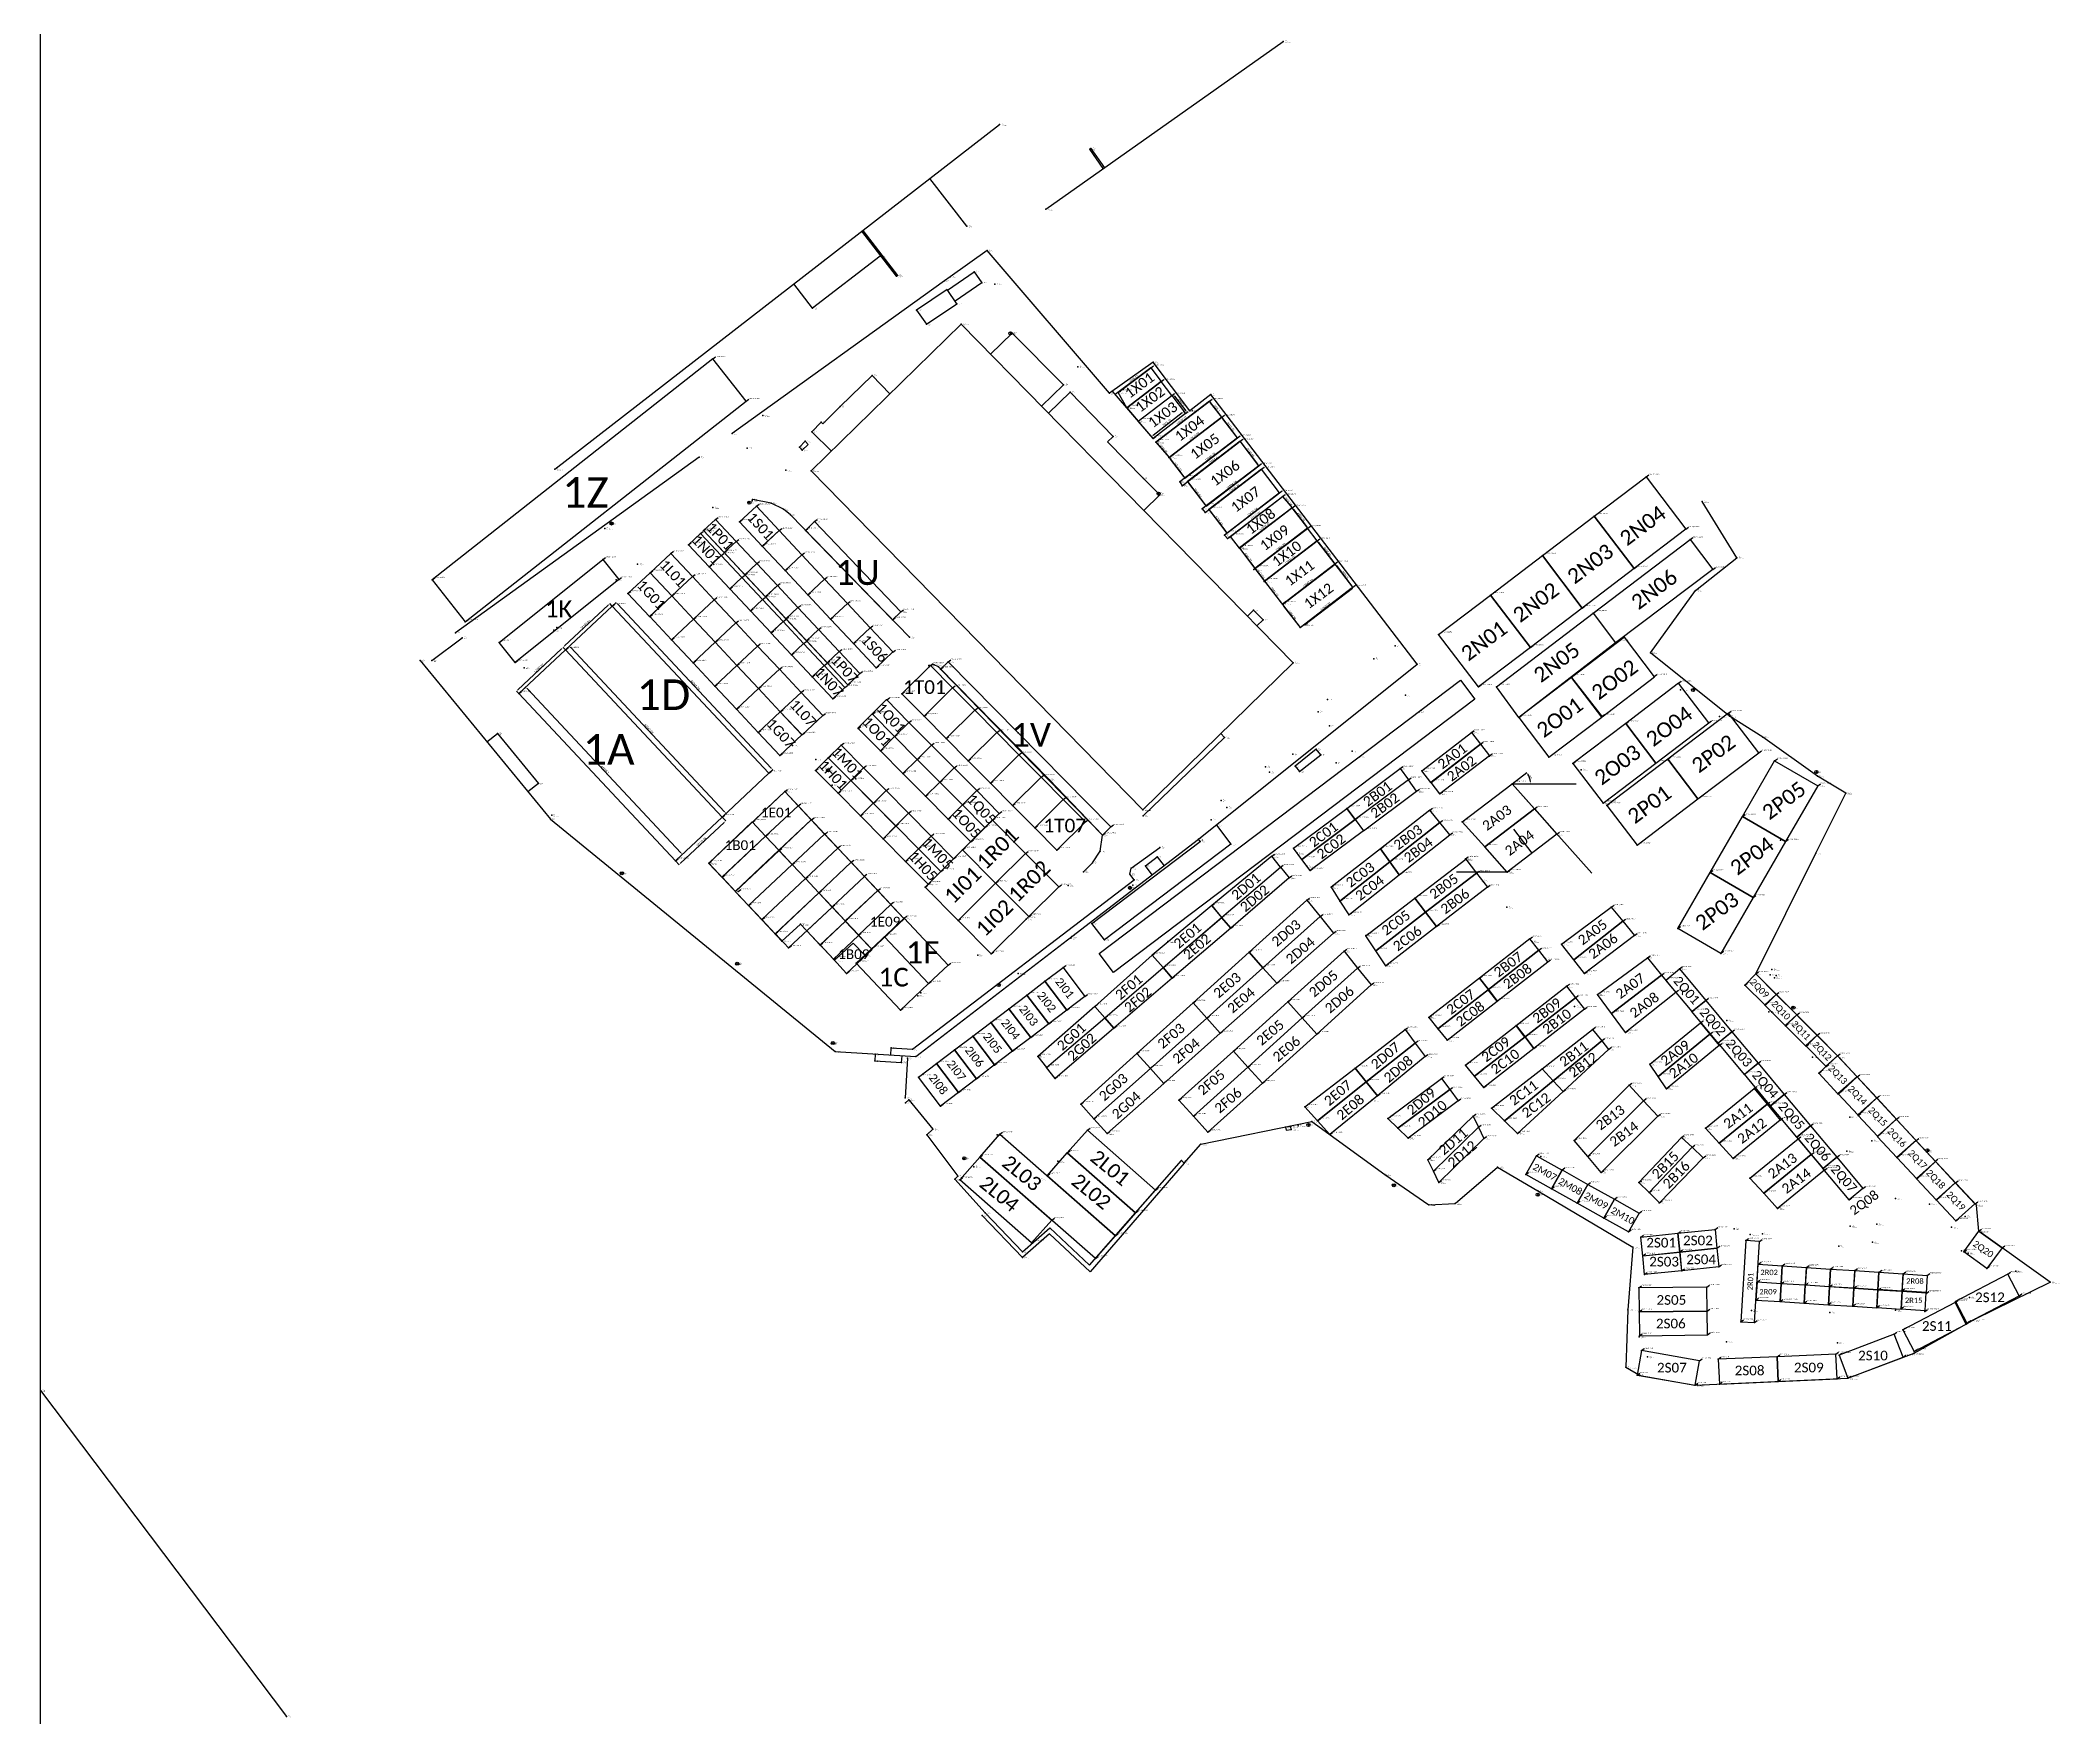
# Model space of a CAD drawing. Header units: millimetres. Extents: x 0 to 390805, y -63322 to 261273.
import ezdxf
from ezdxf.enums import TextEntityAlignment as Align

# ---------------------------------------------------------------- set-up
doc = ezdxf.new("R2010")
doc.units = ezdxf.units.MM
for name, color, linetype in [('Area di transito', 7, 'Continuous'), ('pntdesc', 1, 'Continuous'), ('pntelev', 2, 'Continuous'), ('pntno', 3, 'Continuous'), ('WF Denominazione aree GPS', 7, 'Continuous'), ('WF linee di costruzione', 30, 'Continuous')]:
    doc.layers.add(name, color=color, linetype=linetype)
doc.layers.add('WF ingombro stive', color=1, linetype='Continuous', lineweight=30)
doc.layers.add('WF ingombro stive 2', color=1, linetype='Continuous', lineweight=30)
doc.styles.add('PDF Calibri', font='calibri.ttf')
doc.styles.get("Standard").update_dxf_attribs({"font": 'arial.ttf'})
doc.dimstyles.new('ISO-25', dxfattribs={"dimtxt": 400, "dimasz": 400, "dimexe": 1.25, "dimexo": 0.625, "dimtad": 1, "dimtxsty": 'Standard', "dimcen": 2.5, "dimadec": 0, "dimazin": 0, "dimtfac": 1, "dimtmove": 0, "dimatfit": 3, "dimfxl": 1, "dimarcsym": 0})

# ---------------------------------------------------------------- blocks, each defined once
blk = doc.blocks.new('*U7')
blk.add_line((0, 0), (0.52, 0.39))
blk.add_point((0, 0))
at = {"style": 'PDF Calibri'}
blk.add_attdef('COORDINATES', (0.52, 0.39), '', height=0.2, dxfattribs=at)
blk = doc.blocks.new('*U8')
blk.add_line((0, 0), (0.52, 0.39))
blk.add_point((0, 0))
at = {"style": 'PDF Calibri'}
blk.add_attdef('COORDINATES', (0.52, 0.39), '', height=0.2, dxfattribs=at)
blk = doc.blocks.new('*U9')
blk.add_line((0, 0), (0.52, 0.39))
blk.add_point((0, 0))
at = {"style": 'PDF Calibri'}
blk.add_attdef('COORDINATES', (0.52, 0.39), '', height=0.2, dxfattribs=at)
blk = doc.blocks.new('*U10')
blk.add_line((0, 0), (0.52, 0.39))
blk.add_point((0, 0))
at = {"style": 'PDF Calibri'}
blk.add_attdef('COORDINATES', (0.52, 0.39), '', height=0.2, dxfattribs=at)
blk = doc.blocks.new('*U11')
blk.add_line((0, 0), (0.52, 0.39))
blk.add_point((0, 0))
at = {"style": 'PDF Calibri'}
blk.add_attdef('COORDINATES', (0.52, 0.39), '', height=0.2, dxfattribs=at)
blk = doc.blocks.new('*U12')
blk.add_line((0, 0), (0.52, 0.39))
blk.add_point((0, 0))
at = {"style": 'PDF Calibri'}
blk.add_attdef('COORDINATES', (0.52, 0.39), '', height=0.2, dxfattribs=at)
blk = doc.blocks.new('*U13')
blk.add_line((0, 0), (0.52, 0.39))
blk.add_point((0, 0))
at = {"style": 'PDF Calibri'}
blk.add_attdef('COORDINATES', (0.52, 0.39), '', height=0.2, dxfattribs=at)
blk = doc.blocks.new('*U14')
blk.add_line((0, 0), (0.52, 0.39))
blk.add_point((0, 0))
at = {"style": 'PDF Calibri'}
blk.add_attdef('COORDINATES', (0.52, 0.39), '', height=0.2, dxfattribs=at)
blk = doc.blocks.new('*U15')
blk.add_line((0, 0), (0.52, 0.39))
blk.add_point((0, 0))
at = {"style": 'PDF Calibri'}
blk.add_attdef('COORDINATES', (0.52, 0.39), '', height=0.2, dxfattribs=at)
blk = doc.blocks.new('*U16')
blk.add_line((0, 0), (0.52, 0.39))
blk.add_point((0, 0))
at = {"style": 'PDF Calibri'}
blk.add_attdef('COORDINATES', (0.52, 0.39), '', height=0.2, dxfattribs=at)
blk = doc.blocks.new('*U17')
blk.add_line((0, 0), (0.52, 0.39))
blk.add_point((0, 0))
at = {"style": 'PDF Calibri'}
blk.add_attdef('COORDINATES', (0.52, 0.39), '', height=0.2, dxfattribs=at)
blk = doc.blocks.new('*U18')
blk.add_line((0, 0), (0.52, 0.39))
blk.add_point((0, 0))
at = {"style": 'PDF Calibri'}
blk.add_attdef('COORDINATES', (0.52, 0.39), '', height=0.2, dxfattribs=at)
blk = doc.blocks.new('*U19')
blk.add_line((0, 0), (0.52, 0.39))
blk.add_point((0, 0))
at = {"style": 'PDF Calibri'}
blk.add_attdef('COORDINATES', (0.52, 0.39), '', height=0.2, dxfattribs=at)
blk = doc.blocks.new('*U20')
blk.add_line((0, 0), (0.52, 0.39))
blk.add_point((0, 0))
at = {"style": 'PDF Calibri'}
blk.add_attdef('COORDINATES', (0.52, 0.39), '', height=0.2, dxfattribs=at)
blk = doc.blocks.new('*U21')
blk.add_line((0, 0), (0.52, 0.39))
blk.add_point((0, 0))
at = {"style": 'PDF Calibri'}
blk.add_attdef('COORDINATES', (0.52, 0.39), '', height=0.2, dxfattribs=at)
blk = doc.blocks.new('*U22')
blk.add_line((0, 0), (0.52, 0.39))
blk.add_point((0, 0))
at = {"style": 'PDF Calibri'}
blk.add_attdef('COORDINATES', (0.52, 0.39), '', height=0.2, dxfattribs=at)
blk = doc.blocks.new('*U23')
blk.add_line((0, 0), (0.52, 0.39))
blk.add_point((0, 0))
at = {"style": 'PDF Calibri'}
blk.add_attdef('COORDINATES', (0.52, 0.39), '', height=0.2, dxfattribs=at)
blk = doc.blocks.new('*U24')
blk.add_line((0, 0), (0.52, 0.39))
blk.add_point((0, 0))
at = {"style": 'PDF Calibri'}
blk.add_attdef('COORDINATES', (0.52, 0.39), '', height=0.2, dxfattribs=at)
blk = doc.blocks.new('*U25')
blk.add_line((0, 0), (0.52, 0.39))
blk.add_point((0, 0))
at = {"style": 'PDF Calibri'}
blk.add_attdef('COORDINATES', (0.52, 0.39), '', height=0.2, dxfattribs=at)
blk = doc.blocks.new('*U26')
blk.add_line((0, 0), (0.52, 0.39))
blk.add_point((0, 0))
at = {"style": 'PDF Calibri'}
blk.add_attdef('COORDINATES', (0.52, 0.39), '', height=0.2, dxfattribs=at)
blk = doc.blocks.new('*U27')
blk.add_line((0, 0), (0.52, 0.39))
blk.add_point((0, 0))
at = {"style": 'PDF Calibri'}
blk.add_attdef('COORDINATES', (0.52, 0.39), '', height=0.2, dxfattribs=at)
blk = doc.blocks.new('*U28')
blk.add_line((0, 0), (0.52, 0.39))
blk.add_point((0, 0))
at = {"style": 'PDF Calibri'}
blk.add_attdef('COORDINATES', (0.52, 0.39), '', height=0.2, dxfattribs=at)
blk = doc.blocks.new('*U29')
blk.add_line((0, 0), (0.52, 0.39))
blk.add_point((0, 0))
at = {"style": 'PDF Calibri'}
blk.add_attdef('COORDINATES', (0.52, 0.39), '', height=0.2, dxfattribs=at)
blk = doc.blocks.new('*U30')
blk.add_line((0, 0), (0.52, 0.39))
blk.add_point((0, 0))
at = {"style": 'PDF Calibri'}
blk.add_attdef('COORDINATES', (0.52, 0.39), '', height=0.2, dxfattribs=at)
blk = doc.blocks.new('*U31')
blk.add_line((0, 0), (0.52, 0.39))
blk.add_point((0, 0))
at = {"style": 'PDF Calibri'}
blk.add_attdef('COORDINATES', (0.52, 0.39), '', height=0.2, dxfattribs=at)
blk = doc.blocks.new('*U32')
blk.add_line((0, 0), (0.52, 0.39))
blk.add_point((0, 0))
at = {"style": 'PDF Calibri'}
blk.add_attdef('COORDINATES', (0.52, 0.39), '', height=0.2, dxfattribs=at)
blk = doc.blocks.new('*U33')
blk.add_line((0, 0), (0.52, 0.39))
blk.add_point((0, 0))
at = {"style": 'PDF Calibri'}
blk.add_attdef('COORDINATES', (0.52, 0.39), '', height=0.2, dxfattribs=at)
blk = doc.blocks.new('*U34')
blk.add_line((0, 0), (0.52, 0.39))
blk.add_point((0, 0))
at = {"style": 'PDF Calibri'}
blk.add_attdef('COORDINATES', (0.52, 0.39), '', height=0.2, dxfattribs=at)
blk = doc.blocks.new('*U35')
blk.add_line((0, 0), (0.52, 0.39))
blk.add_point((0, 0))
at = {"style": 'PDF Calibri'}
blk.add_attdef('COORDINATES', (0.52, 0.39), '', height=0.2, dxfattribs=at)
blk = doc.blocks.new('*U36')
blk.add_line((0, 0), (0.52, 0.39))
blk.add_point((0, 0))
at = {"style": 'PDF Calibri'}
blk.add_attdef('COORDINATES', (0.52, 0.39), '', height=0.2, dxfattribs=at)
blk = doc.blocks.new('*U37')
blk.add_line((0, 0), (0.52, 0.39))
blk.add_point((0, 0))
at = {"style": 'PDF Calibri'}
blk.add_attdef('COORDINATES', (0.52, 0.39), '', height=0.2, dxfattribs=at)
blk = doc.blocks.new('*U38')
blk.add_line((0, 0), (0.52, 0.39))
blk.add_point((0, 0))
at = {"style": 'PDF Calibri'}
blk.add_attdef('COORDINATES', (0.52, 0.39), '', height=0.2, dxfattribs=at)
blk = doc.blocks.new('*U39')
blk.add_line((0, 0), (0.52, 0.39))
blk.add_point((0, 0))
at = {"style": 'PDF Calibri'}
blk.add_attdef('COORDINATES', (0.52, 0.39), '', height=0.2, dxfattribs=at)
blk = doc.blocks.new('*U40')
blk.add_line((0, 0), (0.52, 0.39))
blk.add_point((0, 0))
at = {"style": 'PDF Calibri'}
blk.add_attdef('COORDINATES', (0.52, 0.39), '', height=0.2, dxfattribs=at)
blk = doc.blocks.new('*U41')
blk.add_line((0, 0), (0.52, 0.39))
blk.add_point((0, 0))
at = {"style": 'PDF Calibri'}
blk.add_attdef('COORDINATES', (0.52, 0.39), '', height=0.2, dxfattribs=at)
blk = doc.blocks.new('*U42')
blk.add_line((0, 0), (0.52, 0.39))
blk.add_point((0, 0))
at = {"style": 'PDF Calibri'}
blk.add_attdef('COORDINATES', (0.52, 0.39), '', height=0.2, dxfattribs=at)
blk = doc.blocks.new('*U43')
blk.add_line((0, 0), (0.52, 0.39))
blk.add_point((0, 0))
at = {"style": 'PDF Calibri'}
blk.add_attdef('COORDINATES', (0.52, 0.39), '', height=0.2, dxfattribs=at)
blk = doc.blocks.new('*U44')
blk.add_line((0, 0), (0.52, 0.39))
blk.add_point((0, 0))
at = {"style": 'PDF Calibri'}
blk.add_attdef('COORDINATES', (0.52, 0.39), '', height=0.2, dxfattribs=at)
blk = doc.blocks.new('*U45')
blk.add_line((0, 0), (0.52, 0.39))
blk.add_point((0, 0))
at = {"style": 'PDF Calibri'}
blk.add_attdef('COORDINATES', (0.52, 0.39), '', height=0.2, dxfattribs=at)
blk = doc.blocks.new('*U46')
blk.add_line((0, 0), (0.52, 0.39))
blk.add_point((0, 0))
at = {"style": 'PDF Calibri'}
blk.add_attdef('COORDINATES', (0.52, 0.39), '', height=0.2, dxfattribs=at)
blk = doc.blocks.new('*U47')
blk.add_line((0, 0), (0.52, 0.39))
blk.add_point((0, 0))
at = {"style": 'PDF Calibri'}
blk.add_attdef('COORDINATES', (0.52, 0.39), '', height=0.2, dxfattribs=at)
blk = doc.blocks.new('*U48')
blk.add_line((0, 0), (0.52, 0.39))
blk.add_point((0, 0))
at = {"style": 'PDF Calibri'}
blk.add_attdef('COORDINATES', (0.52, 0.39), '', height=0.2, dxfattribs=at)
blk = doc.blocks.new('*U49')
blk.add_line((0, 0), (0.52, 0.39))
blk.add_point((0, 0))
at = {"style": 'PDF Calibri'}
blk.add_attdef('COORDINATES', (0.52, 0.39), '', height=0.2, dxfattribs=at)
blk = doc.blocks.new('*U50')
blk.add_line((0, 0), (0.52, 0.39))
blk.add_point((0, 0))
at = {"style": 'PDF Calibri'}
blk.add_attdef('COORDINATES', (0.52, 0.39), '', height=0.2, dxfattribs=at)
blk = doc.blocks.new('*U51')
blk.add_line((0, 0), (0.52, 0.39))
blk.add_point((0, 0))
at = {"style": 'PDF Calibri'}
blk.add_attdef('COORDINATES', (0.52, 0.39), '', height=0.2, dxfattribs=at)
blk = doc.blocks.new('*U52')
blk.add_line((0, 0), (0.52, 0.39))
blk.add_point((0, 0))
at = {"style": 'PDF Calibri'}
blk.add_attdef('COORDINATES', (0.52, 0.39), '', height=0.2, dxfattribs=at)
blk = doc.blocks.new('*U53')
blk.add_line((0, 0), (0.52, 0.39))
blk.add_point((0, 0))
at = {"style": 'PDF Calibri'}
blk.add_attdef('COORDINATES', (0.52, 0.39), '', height=0.2, dxfattribs=at)
blk = doc.blocks.new('*U54')
blk.add_line((0, 0), (0.52, 0.39))
blk.add_point((0, 0))
at = {"style": 'PDF Calibri'}
blk.add_attdef('COORDINATES', (0.52, 0.39), '', height=0.2, dxfattribs=at)
blk = doc.blocks.new('*U55')
blk.add_line((0, 0), (0.52, 0.39))
blk.add_point((0, 0))
at = {"style": 'PDF Calibri'}
blk.add_attdef('COORDINATES', (0.52, 0.39), '', height=0.2, dxfattribs=at)
blk = doc.blocks.new('*U56')
blk.add_line((0, 0), (0.52, 0.39))
blk.add_point((0, 0))
at = {"style": 'PDF Calibri'}
blk.add_attdef('COORDINATES', (0.52, 0.39), '', height=0.2, dxfattribs=at)
blk = doc.blocks.new('*U57')
blk.add_line((0, 0), (0.52, 0.39))
blk.add_point((0, 0))
at = {"style": 'PDF Calibri'}
blk.add_attdef('COORDINATES', (0.52, 0.39), '', height=0.2, dxfattribs=at)
blk = doc.blocks.new('*U58')
blk.add_line((0, 0), (0.52, 0.39))
blk.add_point((0, 0))
at = {"style": 'PDF Calibri'}
blk.add_attdef('COORDINATES', (0.52, 0.39), '', height=0.2, dxfattribs=at)
blk = doc.blocks.new('*U59')
blk.add_line((0, 0), (0.52, 0.39))
blk.add_point((0, 0))
at = {"style": 'PDF Calibri'}
blk.add_attdef('COORDINATES', (0.52, 0.39), '', height=0.2, dxfattribs=at)
blk = doc.blocks.new('*U508')
blk.add_line((0, 0), (0.52, 0.39))
blk.add_point((0, 0))
at = {"style": 'PDF Calibri'}
blk.add_attdef('COORDINATES', (0.52, 0.39), '', height=0.2, dxfattribs=at)
blk = doc.blocks.new('*U509')
blk.add_line((0, 0), (0.52, 0.39))
blk.add_point((0, 0))
at = {"style": 'PDF Calibri'}
blk.add_attdef('COORDINATES', (0.52, 0.39), '', height=0.2, dxfattribs=at)
blk = doc.blocks.new('*U510')
blk.add_line((0, 0), (0.52, 0.39))
blk.add_point((0, 0))
at = {"style": 'PDF Calibri'}
blk.add_attdef('COORDINATES', (0.52, 0.39), '', height=0.2, dxfattribs=at)
blk = doc.blocks.new('*U511')
blk.add_line((0, 0), (0.52, 0.39))
blk.add_point((0, 0))
at = {"style": 'PDF Calibri'}
blk.add_attdef('COORDINATES', (0.52, 0.39), '', height=0.2, dxfattribs=at)
blk = doc.blocks.new('*U512')
blk.add_line((0, 0), (0.52, 0.39))
blk.add_point((0, 0))
at = {"style": 'PDF Calibri'}
blk.add_attdef('COORDINATES', (0.52, 0.39), '', height=0.2, dxfattribs=at)
blk = doc.blocks.new('*U513')
blk.add_line((0, 0), (0.52, 0.39))
blk.add_point((0, 0))
at = {"style": 'PDF Calibri'}
blk.add_attdef('COORDINATES', (0.52, 0.39), '', height=0.2, dxfattribs=at)
blk = doc.blocks.new('*U514')
blk.add_line((0, 0), (0.52, 0.39))
blk.add_point((0, 0))
at = {"style": 'PDF Calibri'}
blk.add_attdef('COORDINATES', (0.52, 0.39), '', height=0.2, dxfattribs=at)
blk = doc.blocks.new('*U515')
blk.add_line((0, 0), (0.52, 0.39))
blk.add_point((0, 0))
at = {"style": 'PDF Calibri'}
blk.add_attdef('COORDINATES', (0.52, 0.39), '', height=0.2, dxfattribs=at)
blk = doc.blocks.new('*U516')
blk.add_line((0, 0), (0.52, 0.39))
blk.add_point((0, 0))
at = {"style": 'PDF Calibri'}
blk.add_attdef('COORDINATES', (0.52, 0.39), '', height=0.2, dxfattribs=at)
blk = doc.blocks.new('*U517')
blk.add_line((0, 0), (0.52, 0.39))
blk.add_point((0, 0))
at = {"style": 'PDF Calibri'}
blk.add_attdef('COORDINATES', (0.52, 0.39), '', height=0.2, dxfattribs=at)
blk = doc.blocks.new('*U518')
blk.add_line((0, 0), (0.52, 0.39))
blk.add_point((0, 0))
at = {"style": 'PDF Calibri'}
blk.add_attdef('COORDINATES', (0.52, 0.39), '', height=0.2, dxfattribs=at)
blk = doc.blocks.new('*U519')
blk.add_line((0, 0), (0.52, 0.39))
blk.add_point((0, 0))
at = {"style": 'PDF Calibri'}
blk.add_attdef('COORDINATES', (0.52, 0.39), '', height=0.2, dxfattribs=at)
blk = doc.blocks.new('*U520')
blk.add_line((0, 0), (0.52, 0.39))
blk.add_point((0, 0))
at = {"style": 'PDF Calibri'}
blk.add_attdef('COORDINATES', (0.52, 0.39), '', height=0.2, dxfattribs=at)
blk = doc.blocks.new('*U521')
blk.add_line((0, 0), (0.52, 0.39))
blk.add_point((0, 0))
at = {"style": 'PDF Calibri'}
blk.add_attdef('COORDINATES', (0.52, 0.39), '', height=0.2, dxfattribs=at)
blk = doc.blocks.new('*U491')
blk.add_line((0, 0), (0.52, 0.39))
blk.add_point((0, 0))
at = {"style": 'PDF Calibri'}
blk.add_attdef('COORDINATES', (0.52, 0.39), '', height=0.2, dxfattribs=at)
blk = doc.blocks.new('*U492')
blk.add_line((0, 0), (0.52, 0.39))
blk.add_point((0, 0))
at = {"style": 'PDF Calibri'}
blk.add_attdef('COORDINATES', (0.52, 0.39), '', height=0.2, dxfattribs=at)
blk = doc.blocks.new('*U493')
blk.add_line((0, 0), (0.52, 0.39))
blk.add_point((0, 0))
at = {"style": 'PDF Calibri'}
blk.add_attdef('COORDINATES', (0.52, 0.39), '', height=0.2, dxfattribs=at)
blk = doc.blocks.new('*U494')
blk.add_line((0, 0), (0.52, 0.39))
blk.add_point((0, 0))
at = {"style": 'PDF Calibri'}
blk.add_attdef('COORDINATES', (0.52, 0.39), '', height=0.2, dxfattribs=at)
blk = doc.blocks.new('*U495')
blk.add_line((0, 0), (0.52, 0.39))
blk.add_point((0, 0))
at = {"style": 'PDF Calibri'}
blk.add_attdef('COORDINATES', (0.52, 0.39), '', height=0.2, dxfattribs=at)
blk = doc.blocks.new('*U496')
blk.add_line((0, 0), (0.52, 0.39))
blk.add_point((0, 0))
at = {"style": 'PDF Calibri'}
blk.add_attdef('COORDINATES', (0.52, 0.39), '', height=0.2, dxfattribs=at)
blk = doc.blocks.new('*U497')
blk.add_line((0, 0), (0.52, 0.39))
blk.add_point((0, 0))
at = {"style": 'PDF Calibri'}
blk.add_attdef('COORDINATES', (0.52, 0.39), '', height=0.2, dxfattribs=at)
blk = doc.blocks.new('*U498')
blk.add_line((0, 0), (0.52, 0.39))
blk.add_point((0, 0))
at = {"style": 'PDF Calibri'}
blk.add_attdef('COORDINATES', (0.52, 0.39), '', height=0.2, dxfattribs=at)
blk = doc.blocks.new('*U499')
blk.add_line((0, 0), (0.52, 0.39))
blk.add_point((0, 0))
at = {"style": 'PDF Calibri'}
blk.add_attdef('COORDINATES', (0.52, 0.39), '', height=0.2, dxfattribs=at)
blk = doc.blocks.new('*U500')
blk.add_line((0, 0), (0.52, 0.39))
blk.add_point((0, 0))
at = {"style": 'PDF Calibri'}
blk.add_attdef('COORDINATES', (0.52, 0.39), '', height=0.2, dxfattribs=at)
blk = doc.blocks.new('*U501')
blk.add_line((0, 0), (0.52, 0.39))
blk.add_point((0, 0))
at = {"style": 'PDF Calibri'}
blk.add_attdef('COORDINATES', (0.52, 0.39), '', height=0.2, dxfattribs=at)
blk = doc.blocks.new('*U502')
blk.add_line((0, 0), (0.52, 0.39))
blk.add_point((0, 0))
at = {"style": 'PDF Calibri'}
blk.add_attdef('COORDINATES', (0.52, 0.39), '', height=0.2, dxfattribs=at)
blk = doc.blocks.new('*U503')
blk.add_line((0, 0), (0.52, 0.39))
blk.add_point((0, 0))
at = {"style": 'PDF Calibri'}
blk.add_attdef('COORDINATES', (0.52, 0.39), '', height=0.2, dxfattribs=at)
blk = doc.blocks.new('*U504')
blk.add_line((0, 0), (0.52, 0.39))
blk.add_point((0, 0))
at = {"style": 'PDF Calibri'}
blk.add_attdef('COORDINATES', (0.52, 0.39), '', height=0.2, dxfattribs=at)
blk = doc.blocks.new('*U505')
blk.add_line((0, 0), (0.52, 0.39))
blk.add_point((0, 0))
at = {"style": 'PDF Calibri'}
blk.add_attdef('COORDINATES', (0.52, 0.39), '', height=0.2, dxfattribs=at)
blk = doc.blocks.new('*U506')
blk.add_line((0, 0), (0.52, 0.39))
blk.add_point((0, 0))
at = {"style": 'PDF Calibri'}
blk.add_attdef('COORDINATES', (0.52, 0.39), '', height=0.2, dxfattribs=at)
blk = doc.blocks.new('*U507')
blk.add_line((0, 0), (0.52, 0.39))
blk.add_point((0, 0))
at = {"style": 'PDF Calibri'}
blk.add_attdef('COORDINATES', (0.52, 0.39), '', height=0.2, dxfattribs=at)
blk = doc.blocks.new('*U522')
blk.add_line((0, 0), (0.52, 0.39))
blk.add_point((0, 0))
at = {"style": 'PDF Calibri'}
blk.add_attdef('COORDINATES', (0.52, 0.39), '', height=0.2, dxfattribs=at)
blk = doc.blocks.new('*U523')
blk.add_line((0, 0), (0.52, 0.39))
blk.add_point((0, 0))
at = {"style": 'PDF Calibri'}
blk.add_attdef('COORDINATES', (0.52, 0.39), '', height=0.2, dxfattribs=at)
blk = doc.blocks.new('*U524')
blk.add_line((0, 0), (0.52, 0.39))
blk.add_point((0, 0))
at = {"style": 'PDF Calibri'}
blk.add_attdef('COORDINATES', (0.52, 0.39), '', height=0.2, dxfattribs=at)
blk = doc.blocks.new('*U525')
blk.add_line((0, 0), (0.52, 0.39))
blk.add_point((0, 0))
at = {"style": 'PDF Calibri'}
blk.add_attdef('COORDINATES', (0.52, 0.39), '', height=0.2, dxfattribs=at)
blk = doc.blocks.new('*U526')
blk.add_line((0, 0), (0.52, 0.39))
blk.add_point((0, 0))
at = {"style": 'PDF Calibri'}
blk.add_attdef('COORDINATES', (0.52, 0.39), '', height=0.2, dxfattribs=at)
blk = doc.blocks.new('*U527')
blk.add_line((0, 0), (0.52, 0.39))
blk.add_point((0, 0))
at = {"style": 'PDF Calibri'}
blk.add_attdef('COORDINATES', (0.52, 0.39), '', height=0.2, dxfattribs=at)
blk = doc.blocks.new('*U528')
blk.add_line((0, 0), (0.52, 0.39))
blk.add_point((0, 0))
at = {"style": 'PDF Calibri'}
blk.add_attdef('COORDINATES', (0.52, 0.39), '', height=0.2, dxfattribs=at)
blk = doc.blocks.new('*U529')
blk.add_line((0, 0), (0.52, 0.39))
blk.add_point((0, 0))
at = {"style": 'PDF Calibri'}
blk.add_attdef('COORDINATES', (0.52, 0.39), '', height=0.2, dxfattribs=at)
blk = doc.blocks.new('*U530')
blk.add_line((0, 0), (0.52, 0.39))
blk.add_point((0, 0))
at = {"style": 'PDF Calibri'}
blk.add_attdef('COORDINATES', (0.52, 0.39), '', height=0.2, dxfattribs=at)
blk = doc.blocks.new('*U531')
blk.add_line((0, 0), (0.52, 0.39))
blk.add_point((0, 0))
at = {"style": 'PDF Calibri'}
blk.add_attdef('COORDINATES', (0.52, 0.39), '', height=0.2, dxfattribs=at)
blk = doc.blocks.new('*U532')
blk.add_line((0, 0), (0.52, 0.39))
blk.add_point((0, 0))
at = {"style": 'PDF Calibri'}
blk.add_attdef('COORDINATES', (0.52, 0.39), '', height=0.2, dxfattribs=at)
blk = doc.blocks.new('*U533')
blk.add_line((0, 0), (0.52, 0.39))
blk.add_point((0, 0))
at = {"style": 'PDF Calibri'}
blk.add_attdef('COORDINATES', (0.52, 0.39), '', height=0.2, dxfattribs=at)
blk = doc.blocks.new('*U534')
blk.add_line((0, 0), (0.52, 0.39))
blk.add_point((0, 0))
at = {"style": 'PDF Calibri'}
blk.add_attdef('COORDINATES', (0.52, 0.39), '', height=0.2, dxfattribs=at)
blk = doc.blocks.new('*U535')
blk.add_line((0, 0), (0.52, 0.39))
blk.add_point((0, 0))
at = {"style": 'PDF Calibri'}
blk.add_attdef('COORDINATES', (0.52, 0.39), '', height=0.2, dxfattribs=at)
blk = doc.blocks.new('*U60')
blk.add_line((0, 0), (0.52, 0.39))
blk.add_point((0, 0))
at = {"style": 'PDF Calibri'}
blk.add_attdef('COORDINATES', (0.52, 0.39), '', height=0.2, dxfattribs=at)
blk = doc.blocks.new('*U61')
blk.add_line((0, 0), (0.52, 0.39))
blk.add_point((0, 0))
at = {"style": 'PDF Calibri'}
blk.add_attdef('COORDINATES', (0.52, 0.39), '', height=0.2, dxfattribs=at)
blk = doc.blocks.new('*U62')
blk.add_line((0, 0), (0.52, 0.39))
blk.add_point((0, 0))
at = {"style": 'PDF Calibri'}
blk.add_attdef('COORDINATES', (0.52, 0.39), '', height=0.2, dxfattribs=at)
blk = doc.blocks.new('*U430')
blk.add_line((0, 0), (1, 0))
blk.add_point((0, 0))
at = {"style": 'PDF Calibri'}
blk.add_attdef('COORDINATES', (1, 0), '', height=0.2, dxfattribs=at)
blk = doc.blocks.new('*U431')
blk.add_line((0, 0), (0.52, 0.39))
blk.add_point((0, 0))
at = {"style": 'PDF Calibri'}
blk.add_attdef('COORDINATES', (0.52, 0.39), '', height=0.2, dxfattribs=at)
blk = doc.blocks.new('*U432')
blk.add_line((0, 0), (0.52, 0.39))
blk.add_point((0, 0))
at = {"style": 'PDF Calibri'}
blk.add_attdef('COORDINATES', (0.52, 0.39), '', height=0.2, dxfattribs=at)
blk = doc.blocks.new('*U433')
blk.add_line((0, 0), (0.52, 0.39))
blk.add_point((0, 0))
at = {"style": 'PDF Calibri'}
blk.add_attdef('COORDINATES', (0.52, 0.39), '', height=0.2, dxfattribs=at)
blk = doc.blocks.new('*U434')
blk.add_line((0, 0), (0.52, 0.39))
blk.add_point((0, 0))
at = {"style": 'PDF Calibri'}
blk.add_attdef('COORDINATES', (0.52, 0.39), '', height=0.2, dxfattribs=at)
blk = doc.blocks.new('*U435')
blk.add_line((0, 0), (0.52, 0.39))
blk.add_point((0, 0))
at = {"style": 'PDF Calibri'}
blk.add_attdef('COORDINATES', (0.52, 0.39), '', height=0.2, dxfattribs=at)
blk = doc.blocks.new('*U436')
blk.add_line((0, 0), (0.52, 0.39))
blk.add_point((0, 0))
at = {"style": 'PDF Calibri'}
blk.add_attdef('COORDINATES', (0.52, 0.39), '', height=0.2, dxfattribs=at)
blk = doc.blocks.new('*U437')
blk.add_line((0, 0), (0.52, 0.39))
blk.add_point((0, 0))
at = {"style": 'PDF Calibri'}
blk.add_attdef('COORDINATES', (0.52, 0.39), '', height=0.2, dxfattribs=at)
blk = doc.blocks.new('*U438')
blk.add_line((0, 0), (0.52, 0.39))
blk.add_point((0, 0))
at = {"style": 'PDF Calibri'}
blk.add_attdef('COORDINATES', (0.52, 0.39), '', height=0.2, dxfattribs=at)
blk = doc.blocks.new('*U439')
blk.add_line((0, 0), (0.52, 0.39))
blk.add_point((0, 0))
at = {"style": 'PDF Calibri'}
blk.add_attdef('COORDINATES', (0.52, 0.39), '', height=0.2, dxfattribs=at)
blk = doc.blocks.new('*U440')
blk.add_line((0, 0), (0.52, 0.39))
blk.add_point((0, 0))
at = {"style": 'PDF Calibri'}
blk.add_attdef('COORDINATES', (0.52, 0.39), '', height=0.2, dxfattribs=at)
blk = doc.blocks.new('*U441')
blk.add_line((0, 0), (0.52, 0.39))
blk.add_point((0, 0))
at = {"style": 'PDF Calibri'}
blk.add_attdef('COORDINATES', (0.52, 0.39), '', height=0.2, dxfattribs=at)
blk = doc.blocks.new('*U442')
blk.add_line((0, 0), (0.52, 0.39))
blk.add_point((0, 0))
at = {"style": 'PDF Calibri'}
blk.add_attdef('COORDINATES', (0.52, 0.39), '', height=0.2, dxfattribs=at)
blk = doc.blocks.new('*U459')
blk.add_line((0, 0), (0.52, 0.39))
blk.add_point((0, 0))
at = {"style": 'PDF Calibri'}
blk.add_attdef('COORDINATES', (0.52, 0.39), '', height=0.2, dxfattribs=at)
blk = doc.blocks.new('*U460')
blk.add_line((0, 0), (0.52, 0.39))
blk.add_point((0, 0))
at = {"style": 'PDF Calibri'}
blk.add_attdef('COORDINATES', (0.52, 0.39), '', height=0.2, dxfattribs=at)
blk = doc.blocks.new('*U461')
blk.add_line((0, 0), (0.52, 0.39))
blk.add_point((0, 0))
at = {"style": 'PDF Calibri'}
blk.add_attdef('COORDINATES', (0.52, 0.39), '', height=0.2, dxfattribs=at)
blk = doc.blocks.new('*U462')
blk.add_line((0, 0), (0.52, 0.39))
blk.add_point((0, 0))
at = {"style": 'PDF Calibri'}
blk.add_attdef('COORDINATES', (0.52, 0.39), '', height=0.2, dxfattribs=at)
blk = doc.blocks.new('*U463')
blk.add_line((0, 0), (0.52, 0.39))
blk.add_point((0, 0))
at = {"style": 'PDF Calibri'}
blk.add_attdef('COORDINATES', (0.52, 0.39), '', height=0.2, dxfattribs=at)
blk = doc.blocks.new('*U464')
blk.add_line((0, 0), (0.52, 0.39))
blk.add_point((0, 0))
at = {"style": 'PDF Calibri'}
blk.add_attdef('COORDINATES', (0.52, 0.39), '', height=0.2, dxfattribs=at)
blk = doc.blocks.new('*U465')
blk.add_line((0, 0), (0.52, 0.39))
blk.add_point((0, 0))
at = {"style": 'PDF Calibri'}
blk.add_attdef('COORDINATES', (0.52, 0.39), '', height=0.2, dxfattribs=at)
blk = doc.blocks.new('*U466')
blk.add_line((0, 0), (0.52, 0.39))
blk.add_point((0, 0))
at = {"style": 'PDF Calibri'}
blk.add_attdef('COORDINATES', (0.52, 0.39), '', height=0.2, dxfattribs=at)
blk = doc.blocks.new('*U451')
blk.add_line((0, 0), (0.52, 0.39))
blk.add_point((0, 0))
at = {"style": 'PDF Calibri'}
blk.add_attdef('COORDINATES', (0.52, 0.39), '', height=0.2, dxfattribs=at)
blk = doc.blocks.new('*U452')
blk.add_line((0, 0), (0.52, 0.39))
blk.add_point((0, 0))
at = {"style": 'PDF Calibri'}
blk.add_attdef('COORDINATES', (0.52, 0.39), '', height=0.2, dxfattribs=at)
blk = doc.blocks.new('*U453')
blk.add_line((0, 0), (0.52, 0.39))
blk.add_point((0, 0))
at = {"style": 'PDF Calibri'}
blk.add_attdef('COORDINATES', (0.52, 0.39), '', height=0.2, dxfattribs=at)
blk = doc.blocks.new('*U454')
blk.add_line((0, 0), (0.52, 0.39))
blk.add_point((0, 0))
at = {"style": 'PDF Calibri'}
blk.add_attdef('COORDINATES', (0.52, 0.39), '', height=0.2, dxfattribs=at)
blk = doc.blocks.new('*U455')
blk.add_line((0, 0), (0.52, 0.39))
blk.add_point((0, 0))
at = {"style": 'PDF Calibri'}
blk.add_attdef('COORDINATES', (0.52, 0.39), '', height=0.2, dxfattribs=at)
blk = doc.blocks.new('*U456')
blk.add_line((0, 0), (0.52, 0.39))
blk.add_point((0, 0))
at = {"style": 'PDF Calibri'}
blk.add_attdef('COORDINATES', (0.52, 0.39), '', height=0.2, dxfattribs=at)
blk = doc.blocks.new('*U457')
blk.add_line((0, 0), (0.52, 0.39))
blk.add_point((0, 0))
at = {"style": 'PDF Calibri'}
blk.add_attdef('COORDINATES', (0.52, 0.39), '', height=0.2, dxfattribs=at)
blk = doc.blocks.new('*U458')
blk.add_line((0, 0), (0.52, 0.39))
blk.add_point((0, 0))
at = {"style": 'PDF Calibri'}
blk.add_attdef('COORDINATES', (0.52, 0.39), '', height=0.2, dxfattribs=at)
blk = doc.blocks.new('*U443')
blk.add_line((0, 0), (0.52, 0.39))
blk.add_point((0, 0))
at = {"style": 'PDF Calibri'}
blk.add_attdef('COORDINATES', (0.52, 0.39), '', height=0.2, dxfattribs=at)
blk = doc.blocks.new('*U444')
blk.add_line((0, 0), (0.52, 0.39))
blk.add_point((0, 0))
at = {"style": 'PDF Calibri'}
blk.add_attdef('COORDINATES', (0.52, 0.39), '', height=0.2, dxfattribs=at)
blk = doc.blocks.new('*U445')
blk.add_line((0, 0), (0.52, 0.39))
blk.add_point((0, 0))
at = {"style": 'PDF Calibri'}
blk.add_attdef('COORDINATES', (0.52, 0.39), '', height=0.2, dxfattribs=at)
blk = doc.blocks.new('*U446')
blk.add_line((0, 0), (0.52, 0.39))
blk.add_point((0, 0))
at = {"style": 'PDF Calibri'}
blk.add_attdef('COORDINATES', (0.52, 0.39), '', height=0.2, dxfattribs=at)
blk = doc.blocks.new('*U447')
blk.add_line((0, 0), (0.52, 0.39))
blk.add_point((0, 0))
at = {"style": 'PDF Calibri'}
blk.add_attdef('COORDINATES', (0.52, 0.39), '', height=0.2, dxfattribs=at)
blk = doc.blocks.new('*U448')
blk.add_line((0, 0), (0.52, 0.39))
blk.add_point((0, 0))
at = {"style": 'PDF Calibri'}
blk.add_attdef('COORDINATES', (0.52, 0.39), '', height=0.2, dxfattribs=at)
blk = doc.blocks.new('*U449')
blk.add_line((0, 0), (0.52, 0.39))
blk.add_point((0, 0))
at = {"style": 'PDF Calibri'}
blk.add_attdef('COORDINATES', (0.52, 0.39), '', height=0.2, dxfattribs=at)
blk = doc.blocks.new('*U450')
blk.add_line((0, 0), (0.52, 0.39))
blk.add_point((0, 0))
at = {"style": 'PDF Calibri'}
blk.add_attdef('COORDINATES', (0.52, 0.39), '', height=0.2, dxfattribs=at)
blk = doc.blocks.new('*U467')
blk.add_line((0, 0), (0.52, 0.39))
blk.add_point((0, 0))
at = {"style": 'PDF Calibri'}
blk.add_attdef('COORDINATES', (0.52, 0.39), '', height=0.2, dxfattribs=at)
blk = doc.blocks.new('*U468')
blk.add_line((0, 0), (0.52, 0.39))
blk.add_point((0, 0))
at = {"style": 'PDF Calibri'}
blk.add_attdef('COORDINATES', (0.52, 0.39), '', height=0.2, dxfattribs=at)
blk = doc.blocks.new('*U469')
blk.add_line((0, 0), (0.52, 0.39))
blk.add_point((0, 0))
at = {"style": 'PDF Calibri'}
blk.add_attdef('COORDINATES', (0.52, 0.39), '', height=0.2, dxfattribs=at)
blk = doc.blocks.new('*U470')
blk.add_line((0, 0), (0.52, 0.39))
blk.add_point((0, 0))
at = {"style": 'PDF Calibri'}
blk.add_attdef('COORDINATES', (0.52, 0.39), '', height=0.2, dxfattribs=at)
blk = doc.blocks.new('*U471')
blk.add_line((0, 0), (0.52, 0.39))
blk.add_point((0, 0))
at = {"style": 'PDF Calibri'}
blk.add_attdef('COORDINATES', (0.52, 0.39), '', height=0.2, dxfattribs=at)
blk = doc.blocks.new('*U472')
blk.add_line((0, 0), (0.52, 0.39))
blk.add_point((0, 0))
at = {"style": 'PDF Calibri'}
blk.add_attdef('COORDINATES', (0.52, 0.39), '', height=0.2, dxfattribs=at)
blk = doc.blocks.new('*U473')
blk.add_line((0, 0), (0.52, 0.39))
blk.add_point((0, 0))
at = {"style": 'PDF Calibri'}
blk.add_attdef('COORDINATES', (0.52, 0.39), '', height=0.2, dxfattribs=at)
blk = doc.blocks.new('*U474')
blk.add_line((0, 0), (0.52, 0.39))
blk.add_point((0, 0))
at = {"style": 'PDF Calibri'}
blk.add_attdef('COORDINATES', (0.52, 0.39), '', height=0.2, dxfattribs=at)
blk = doc.blocks.new('*U475')
blk.add_line((0, 0), (0.52, 0.39))
blk.add_point((0, 0))
at = {"style": 'PDF Calibri'}
blk.add_attdef('COORDINATES', (0.52, 0.39), '', height=0.2, dxfattribs=at)
blk = doc.blocks.new('*U476')
blk.add_line((0, 0), (0.52, 0.39))
blk.add_point((0, 0))
at = {"style": 'PDF Calibri'}
blk.add_attdef('COORDINATES', (0.52, 0.39), '', height=0.2, dxfattribs=at)
blk = doc.blocks.new('*U477')
blk.add_line((0, 0), (0.52, 0.39))
blk.add_point((0, 0))
at = {"style": 'PDF Calibri'}
blk.add_attdef('COORDINATES', (0.52, 0.39), '', height=0.2, dxfattribs=at)
blk = doc.blocks.new('*U478')
blk.add_line((0, 0), (0.52, 0.39))
blk.add_point((0, 0))
at = {"style": 'PDF Calibri'}
blk.add_attdef('COORDINATES', (0.52, 0.39), '', height=0.2, dxfattribs=at)
blk = doc.blocks.new('*U479')
blk.add_line((0, 0), (0.52, 0.39))
blk.add_point((0, 0))
at = {"style": 'PDF Calibri'}
blk.add_attdef('COORDINATES', (0.52, 0.39), '', height=0.2, dxfattribs=at)
blk = doc.blocks.new('*U480')
blk.add_line((0, 0), (0.52, 0.39))
blk.add_point((0, 0))
at = {"style": 'PDF Calibri'}
blk.add_attdef('COORDINATES', (0.52, 0.39), '', height=0.2, dxfattribs=at)
blk = doc.blocks.new('*U481')
blk.add_line((0, 0), (0.52, 0.39))
blk.add_point((0, 0))
at = {"style": 'PDF Calibri'}
blk.add_attdef('COORDINATES', (0.52, 0.39), '', height=0.2, dxfattribs=at)
blk = doc.blocks.new('*U482')
blk.add_line((0, 0), (0.52, 0.39))
blk.add_point((0, 0))
at = {"style": 'PDF Calibri'}
blk.add_attdef('COORDINATES', (0.52, 0.39), '', height=0.2, dxfattribs=at)
blk = doc.blocks.new('*U483')
blk.add_line((0, 0), (0.52, 0.39))
blk.add_point((0, 0))
at = {"style": 'PDF Calibri'}
blk.add_attdef('COORDINATES', (0.52, 0.39), '', height=0.2, dxfattribs=at)
blk = doc.blocks.new('*U484')
blk.add_line((0, 0), (0.52, 0.39))
blk.add_point((0, 0))
at = {"style": 'PDF Calibri'}
blk.add_attdef('COORDINATES', (0.52, 0.39), '', height=0.2, dxfattribs=at)
blk = doc.blocks.new('*U485')
blk.add_line((0, 0), (0.52, 0.39))
blk.add_point((0, 0))
at = {"style": 'PDF Calibri'}
blk.add_attdef('COORDINATES', (0.52, 0.39), '', height=0.2, dxfattribs=at)
blk = doc.blocks.new('*U486')
blk.add_line((0, 0), (0.52, 0.39))
blk.add_point((0, 0))
at = {"style": 'PDF Calibri'}
blk.add_attdef('COORDINATES', (0.52, 0.39), '', height=0.2, dxfattribs=at)
blk = doc.blocks.new('*U487')
blk.add_line((0, 0), (0.52, 0.39))
blk.add_point((0, 0))
at = {"style": 'PDF Calibri'}
blk.add_attdef('COORDINATES', (0.52, 0.39), '', height=0.2, dxfattribs=at)
blk = doc.blocks.new('*U488')
blk.add_line((0, 0), (0.52, 0.39))
blk.add_point((0, 0))
at = {"style": 'PDF Calibri'}
blk.add_attdef('COORDINATES', (0.52, 0.39), '', height=0.2, dxfattribs=at)
blk = doc.blocks.new('*U489')
blk.add_line((0, 0), (0.52, 0.39))
blk.add_point((0, 0))
at = {"style": 'PDF Calibri'}
blk.add_attdef('COORDINATES', (0.52, 0.39), '', height=0.2, dxfattribs=at)
blk = doc.blocks.new('*U490')
blk.add_line((0, 0), (0.52, 0.39))
blk.add_point((0, 0))
at = {"style": 'PDF Calibri'}
blk.add_attdef('COORDINATES', (0.52, 0.39), '', height=0.2, dxfattribs=at)
blk = doc.blocks.new('*U63')
blk.add_line((0, 0), (0.52, 0.39))
blk.add_point((0, 0))
at = {"style": 'PDF Calibri'}
blk.add_attdef('COORDINATES', (0.52, 0.39), '', height=0.2, dxfattribs=at)
blk = doc.blocks.new('*U64')
blk.add_line((0, 0), (0.52, 0.39))
blk.add_point((0, 0))
at = {"style": 'PDF Calibri'}
blk.add_attdef('COORDINATES', (0.52, 0.39), '', height=0.2, dxfattribs=at)
blk = doc.blocks.new('*U65')
blk.add_line((0, 0), (0.52, 0.39))
blk.add_point((0, 0))
at = {"style": 'PDF Calibri'}
blk.add_attdef('COORDINATES', (0.52, 0.39), '', height=0.2, dxfattribs=at)
blk = doc.blocks.new('*U66')
blk.add_line((0, 0), (0.52, 0.39))
blk.add_point((0, 0))
at = {"style": 'PDF Calibri'}
blk.add_attdef('COORDINATES', (0.52, 0.39), '', height=0.2, dxfattribs=at)
blk = doc.blocks.new('*U67')
blk.add_line((0, 0), (0.52, 0.39))
blk.add_point((0, 0))
at = {"style": 'PDF Calibri'}
blk.add_attdef('COORDINATES', (0.52, 0.39), '', height=0.2, dxfattribs=at)
blk = doc.blocks.new('*U68')
blk.add_line((0, 0), (0.52, 0.39))
blk.add_point((0, 0))
at = {"style": 'PDF Calibri'}
blk.add_attdef('COORDINATES', (0.52, 0.39), '', height=0.2, dxfattribs=at)
blk = doc.blocks.new('*U69')
blk.add_line((0, 0), (0.52, 0.39))
blk.add_point((0, 0))
at = {"style": 'PDF Calibri'}
blk.add_attdef('COORDINATES', (0.52, 0.39), '', height=0.2, dxfattribs=at)
blk = doc.blocks.new('*U70')
blk.add_line((0, 0), (0.52, 0.39))
blk.add_point((0, 0))
at = {"style": 'PDF Calibri'}
blk.add_attdef('COORDINATES', (0.52, 0.39), '', height=0.2, dxfattribs=at)
blk = doc.blocks.new('*U71')
blk.add_line((0, 0), (0.52, 0.39))
blk.add_point((0, 0))
at = {"style": 'PDF Calibri'}
blk.add_attdef('COORDINATES', (0.52, 0.39), '', height=0.2, dxfattribs=at)
blk = doc.blocks.new('*U72')
blk.add_line((0, 0), (0.52, 0.39))
blk.add_point((0, 0))
at = {"style": 'PDF Calibri'}
blk.add_attdef('COORDINATES', (0.52, 0.39), '', height=0.2, dxfattribs=at)
blk = doc.blocks.new('*U73')
blk.add_line((0, 0), (0.52, 0.39))
blk.add_point((0, 0))
at = {"style": 'PDF Calibri'}
blk.add_attdef('COORDINATES', (0.52, 0.39), '', height=0.2, dxfattribs=at)
blk = doc.blocks.new('*U74')
blk.add_line((0, 0), (0.52, 0.39))
blk.add_point((0, 0))
at = {"style": 'PDF Calibri'}
blk.add_attdef('COORDINATES', (0.52, 0.39), '', height=0.2, dxfattribs=at)
blk = doc.blocks.new('*U75')
blk.add_line((0, 0), (0.52, 0.39))
blk.add_point((0, 0))
at = {"style": 'PDF Calibri'}
blk.add_attdef('COORDINATES', (0.52, 0.39), '', height=0.2, dxfattribs=at)
blk = doc.blocks.new('*U76')
blk.add_line((0, 0), (0.52, 0.39))
blk.add_point((0, 0))
at = {"style": 'PDF Calibri'}
blk.add_attdef('COORDINATES', (0.52, 0.39), '', height=0.2, dxfattribs=at)
blk = doc.blocks.new('*U77')
blk.add_line((0, 0), (0.52, 0.39))
blk.add_point((0, 0))
at = {"style": 'PDF Calibri'}
blk.add_attdef('COORDINATES', (0.52, 0.39), '', height=0.2, dxfattribs=at)
blk = doc.blocks.new('*U78')
blk.add_line((0, 0), (0.52, 0.39))
blk.add_point((0, 0))
at = {"style": 'PDF Calibri'}
blk.add_attdef('COORDINATES', (0.52, 0.39), '', height=0.2, dxfattribs=at)
blk = doc.blocks.new('*U79')
blk.add_line((0, 0), (0.52, 0.39))
blk.add_point((0, 0))
at = {"style": 'PDF Calibri'}
blk.add_attdef('COORDINATES', (0.52, 0.39), '', height=0.2, dxfattribs=at)
blk = doc.blocks.new('*U80')
blk.add_line((0, 0), (0.52, 0.39))
blk.add_point((0, 0))
at = {"style": 'PDF Calibri'}
blk.add_attdef('COORDINATES', (0.52, 0.39), '', height=0.2, dxfattribs=at)
blk = doc.blocks.new('*U81')
blk.add_line((0, 0), (0.52, 0.39))
blk.add_point((0, 0))
at = {"style": 'PDF Calibri'}
blk.add_attdef('COORDINATES', (0.52, 0.39), '', height=0.2, dxfattribs=at)
blk = doc.blocks.new('*U82')
blk.add_line((0, 0), (0.52, 0.39))
blk.add_point((0, 0))
at = {"style": 'PDF Calibri'}
blk.add_attdef('COORDINATES', (0.52, 0.39), '', height=0.2, dxfattribs=at)
blk = doc.blocks.new('*U83')
blk.add_line((0, 0), (0.52, 0.39))
blk.add_point((0, 0))
at = {"style": 'PDF Calibri'}
blk.add_attdef('COORDINATES', (0.52, 0.39), '', height=0.2, dxfattribs=at)
blk = doc.blocks.new('*U84')
blk.add_line((0, 0), (0.52, 0.39))
blk.add_point((0, 0))
at = {"style": 'PDF Calibri'}
blk.add_attdef('COORDINATES', (0.52, 0.39), '', height=0.2, dxfattribs=at)
blk = doc.blocks.new('*U85')
blk.add_line((0, 0), (0.52, 0.39))
blk.add_point((0, 0))
at = {"style": 'PDF Calibri'}
blk.add_attdef('COORDINATES', (0.52, 0.39), '', height=0.2, dxfattribs=at)
blk = doc.blocks.new('*U86')
blk.add_line((0, 0), (0.52, 0.39))
blk.add_point((0, 0))
at = {"style": 'PDF Calibri'}
blk.add_attdef('COORDINATES', (0.52, 0.39), '', height=0.2, dxfattribs=at)
blk = doc.blocks.new('*U95')
blk.add_line((0, 0), (0.52, 0.39))
blk.add_point((0, 0))
at = {"style": 'PDF Calibri'}
blk.add_attdef('COORDINATES', (0.52, 0.39), '', height=0.2, dxfattribs=at)
blk = doc.blocks.new('*U96')
blk.add_line((0, 0), (0.52, 0.39))
blk.add_point((0, 0))
at = {"style": 'PDF Calibri'}
blk.add_attdef('COORDINATES', (0.52, 0.39), '', height=0.2, dxfattribs=at)
blk = doc.blocks.new('*U97')
blk.add_line((0, 0), (0.52, 0.39))
blk.add_point((0, 0))
at = {"style": 'PDF Calibri'}
blk.add_attdef('COORDINATES', (0.52, 0.39), '', height=0.2, dxfattribs=at)
blk = doc.blocks.new('*U98')
blk.add_line((0, 0), (0.52, 0.39))
blk.add_point((0, 0))
at = {"style": 'PDF Calibri'}
blk.add_attdef('COORDINATES', (0.52, 0.39), '', height=0.2, dxfattribs=at)
blk = doc.blocks.new('*U99')
blk.add_line((0, 0), (0.52, 0.39))
blk.add_point((0, 0))
at = {"style": 'PDF Calibri'}
blk.add_attdef('COORDINATES', (0.52, 0.39), '', height=0.2, dxfattribs=at)
blk = doc.blocks.new('*U100')
blk.add_line((0, 0), (0.52, 0.39))
blk.add_point((0, 0))
at = {"style": 'PDF Calibri'}
blk.add_attdef('COORDINATES', (0.52, 0.39), '', height=0.2, dxfattribs=at)
blk = doc.blocks.new('*U101')
blk.add_line((0, 0), (0.52, 0.39))
blk.add_point((0, 0))
at = {"style": 'PDF Calibri'}
blk.add_attdef('COORDINATES', (0.52, 0.39), '', height=0.2, dxfattribs=at)
blk = doc.blocks.new('*U102')
blk.add_line((0, 0), (0.52, 0.39))
blk.add_point((0, 0))
at = {"style": 'PDF Calibri'}
blk.add_attdef('COORDINATES', (0.52, 0.39), '', height=0.2, dxfattribs=at)
blk = doc.blocks.new('*U103')
blk.add_line((0, 0), (0.52, 0.39))
blk.add_point((0, 0))
at = {"style": 'PDF Calibri'}
blk.add_attdef('COORDINATES', (0.52, 0.39), '', height=0.2, dxfattribs=at)
blk = doc.blocks.new('*U104')
blk.add_line((0, 0), (0.52, 0.39))
blk.add_point((0, 0))
at = {"style": 'PDF Calibri'}
blk.add_attdef('COORDINATES', (0.52, 0.39), '', height=0.2, dxfattribs=at)
blk = doc.blocks.new('*U105')
blk.add_line((0, 0), (0.52, 0.39))
blk.add_point((0, 0))
at = {"style": 'PDF Calibri'}
blk.add_attdef('COORDINATES', (0.52, 0.39), '', height=0.2, dxfattribs=at)
blk = doc.blocks.new('*U106')
blk.add_line((0, 0), (0.52, 0.39))
blk.add_point((0, 0))
at = {"style": 'PDF Calibri'}
blk.add_attdef('COORDINATES', (0.52, 0.39), '', height=0.2, dxfattribs=at)
blk = doc.blocks.new('*U107')
blk.add_line((0, 0), (0.52, 0.39))
blk.add_point((0, 0))
at = {"style": 'PDF Calibri'}
blk.add_attdef('COORDINATES', (0.52, 0.39), '', height=0.2, dxfattribs=at)
blk = doc.blocks.new('*U108')
blk.add_line((0, 0), (0.52, 0.39))
blk.add_point((0, 0))
at = {"style": 'PDF Calibri'}
blk.add_attdef('COORDINATES', (0.52, 0.39), '', height=0.2, dxfattribs=at)
blk = doc.blocks.new('*U109')
blk.add_line((0, 0), (0.52, 0.39))
blk.add_point((0, 0))
at = {"style": 'PDF Calibri'}
blk.add_attdef('COORDINATES', (0.52, 0.39), '', height=0.2, dxfattribs=at)
blk = doc.blocks.new('*U110')
blk.add_line((0, 0), (0.52, 0.39))
blk.add_point((0, 0))
at = {"style": 'PDF Calibri'}
blk.add_attdef('COORDINATES', (0.52, 0.39), '', height=0.2, dxfattribs=at)
blk = doc.blocks.new('*U87')
blk.add_line((0, 0), (0.52, 0.39))
blk.add_point((0, 0))
at = {"style": 'PDF Calibri'}
blk.add_attdef('COORDINATES', (0.52, 0.39), '', height=0.2, dxfattribs=at)
blk = doc.blocks.new('*U88')
blk.add_line((0, 0), (0.52, 0.39))
blk.add_point((0, 0))
at = {"style": 'PDF Calibri'}
blk.add_attdef('COORDINATES', (0.52, 0.39), '', height=0.2, dxfattribs=at)
blk = doc.blocks.new('*U89')
blk.add_line((0, 0), (0.52, 0.39))
blk.add_point((0, 0))
at = {"style": 'PDF Calibri'}
blk.add_attdef('COORDINATES', (0.52, 0.39), '', height=0.2, dxfattribs=at)
blk = doc.blocks.new('*U90')
blk.add_line((0, 0), (0.52, 0.39))
blk.add_point((0, 0))
at = {"style": 'PDF Calibri'}
blk.add_attdef('COORDINATES', (0.52, 0.39), '', height=0.2, dxfattribs=at)
blk = doc.blocks.new('*U91')
blk.add_line((0, 0), (0.52, 0.39))
blk.add_point((0, 0))
at = {"style": 'PDF Calibri'}
blk.add_attdef('COORDINATES', (0.52, 0.39), '', height=0.2, dxfattribs=at)
blk = doc.blocks.new('*U92')
blk.add_line((0, 0), (0.52, 0.39))
blk.add_point((0, 0))
at = {"style": 'PDF Calibri'}
blk.add_attdef('COORDINATES', (0.52, 0.39), '', height=0.2, dxfattribs=at)
blk = doc.blocks.new('*U93')
blk.add_line((0, 0), (0.52, 0.39))
blk.add_point((0, 0))
at = {"style": 'PDF Calibri'}
blk.add_attdef('COORDINATES', (0.52, 0.39), '', height=0.2, dxfattribs=at)
blk = doc.blocks.new('*U94')
blk.add_line((0, 0), (0.52, 0.39))
blk.add_point((0, 0))
at = {"style": 'PDF Calibri'}
blk.add_attdef('COORDINATES', (0.52, 0.39), '', height=0.2, dxfattribs=at)
blk = doc.blocks.new('*U111')
blk.add_line((0, 0), (0.52, 0.39))
blk.add_point((0, 0))
at = {"style": 'PDF Calibri'}
blk.add_attdef('COORDINATES', (0.52, 0.39), '', height=0.2, dxfattribs=at)
blk = doc.blocks.new('*U112')
blk.add_line((0, 0), (0.52, 0.39))
blk.add_point((0, 0))
at = {"style": 'PDF Calibri'}
blk.add_attdef('COORDINATES', (0.52, 0.39), '', height=0.2, dxfattribs=at)
blk = doc.blocks.new('*U113')
blk.add_line((0, 0), (0.52, 0.39))
blk.add_point((0, 0))
at = {"style": 'PDF Calibri'}
blk.add_attdef('COORDINATES', (0.52, 0.39), '', height=0.2, dxfattribs=at)
blk = doc.blocks.new('*U114')
blk.add_line((0, 0), (0.52, 0.39))
blk.add_point((0, 0))
at = {"style": 'PDF Calibri'}
blk.add_attdef('COORDINATES', (0.52, 0.39), '', height=0.2, dxfattribs=at)
blk = doc.blocks.new('*U115')
blk.add_line((0, 0), (0.52, 0.39))
blk.add_point((0, 0))
at = {"style": 'PDF Calibri'}
blk.add_attdef('COORDINATES', (0.52, 0.39), '', height=0.2, dxfattribs=at)
blk = doc.blocks.new('*U116')
blk.add_line((0, 0), (0.52, 0.39))
blk.add_point((0, 0))
at = {"style": 'PDF Calibri'}
blk.add_attdef('COORDINATES', (0.52, 0.39), '', height=0.2, dxfattribs=at)
blk = doc.blocks.new('*U117')
blk.add_line((0, 0), (0.52, 0.39))
blk.add_point((0, 0))
at = {"style": 'PDF Calibri'}
blk.add_attdef('COORDINATES', (0.52, 0.39), '', height=0.2, dxfattribs=at)
blk = doc.blocks.new('*U118')
blk.add_line((0, 0), (0.52, 0.39))
blk.add_point((0, 0))
at = {"style": 'PDF Calibri'}
blk.add_attdef('COORDINATES', (0.52, 0.39), '', height=0.2, dxfattribs=at)
blk = doc.blocks.new('*U119')
blk.add_line((0, 0), (0.52, 0.39))
blk.add_point((0, 0))
at = {"style": 'PDF Calibri'}
blk.add_attdef('COORDINATES', (0.52, 0.39), '', height=0.2, dxfattribs=at)
blk = doc.blocks.new('*U120')
blk.add_line((0, 0), (0.52, 0.39))
blk.add_point((0, 0))
at = {"style": 'PDF Calibri'}
blk.add_attdef('COORDINATES', (0.52, 0.39), '', height=0.2, dxfattribs=at)
blk = doc.blocks.new('*U121')
blk.add_line((0, 0), (0.52, 0.39))
blk.add_point((0, 0))
at = {"style": 'PDF Calibri'}
blk.add_attdef('COORDINATES', (0.52, 0.39), '', height=0.2, dxfattribs=at)
blk = doc.blocks.new('*U122')
blk.add_line((0, 0), (0.52, 0.39))
blk.add_point((0, 0))
at = {"style": 'PDF Calibri'}
blk.add_attdef('COORDINATES', (0.52, 0.39), '', height=0.2, dxfattribs=at)
blk = doc.blocks.new('*U123')
blk.add_line((0, 0), (0.52, 0.39))
blk.add_point((0, 0))
at = {"style": 'PDF Calibri'}
blk.add_attdef('COORDINATES', (0.52, 0.39), '', height=0.2, dxfattribs=at)
blk = doc.blocks.new('*U124')
blk.add_line((0, 0), (0.52, 0.39))
blk.add_point((0, 0))
at = {"style": 'PDF Calibri'}
blk.add_attdef('COORDINATES', (0.52, 0.39), '', height=0.2, dxfattribs=at)
blk = doc.blocks.new('*U125')
blk.add_line((0, 0), (0.52, 0.39))
blk.add_point((0, 0))
at = {"style": 'PDF Calibri'}
blk.add_attdef('COORDINATES', (0.52, 0.39), '', height=0.2, dxfattribs=at)
blk = doc.blocks.new('*U126')
blk.add_line((0, 0), (0.52, 0.39))
blk.add_point((0, 0))
at = {"style": 'PDF Calibri'}
blk.add_attdef('COORDINATES', (0.52, 0.39), '', height=0.2, dxfattribs=at)
blk = doc.blocks.new('*U127')
blk.add_line((0, 0), (0.52, 0.39))
blk.add_point((0, 0))
at = {"style": 'PDF Calibri'}
blk.add_attdef('COORDINATES', (0.52, 0.39), '', height=0.2, dxfattribs=at)
blk = doc.blocks.new('*U128')
blk.add_line((0, 0), (0.52, 0.39))
blk.add_point((0, 0))
at = {"style": 'PDF Calibri'}
blk.add_attdef('COORDINATES', (0.52, 0.39), '', height=0.2, dxfattribs=at)
blk = doc.blocks.new('*U129')
blk.add_line((0, 0), (0.52, 0.39))
blk.add_point((0, 0))
at = {"style": 'PDF Calibri'}
blk.add_attdef('COORDINATES', (0.52, 0.39), '', height=0.2, dxfattribs=at)
blk = doc.blocks.new('*U130')
blk.add_line((0, 0), (0.52, 0.39))
blk.add_point((0, 0))
at = {"style": 'PDF Calibri'}
blk.add_attdef('COORDINATES', (0.52, 0.39), '', height=0.2, dxfattribs=at)
blk = doc.blocks.new('*U131')
blk.add_line((0, 0), (0.52, 0.39))
blk.add_point((0, 0))
at = {"style": 'PDF Calibri'}
blk.add_attdef('COORDINATES', (0.52, 0.39), '', height=0.2, dxfattribs=at)
blk = doc.blocks.new('*U132')
blk.add_line((0, 0), (0.52, 0.39))
blk.add_point((0, 0))
at = {"style": 'PDF Calibri'}
blk.add_attdef('COORDINATES', (0.52, 0.39), '', height=0.2, dxfattribs=at)
blk = doc.blocks.new('*U133')
blk.add_line((0, 0), (0.52, 0.39))
blk.add_point((0, 0))
at = {"style": 'PDF Calibri'}
blk.add_attdef('COORDINATES', (0.52, 0.39), '', height=0.2, dxfattribs=at)
blk = doc.blocks.new('*U134')
blk.add_line((0, 0), (0.52, 0.39))
blk.add_point((0, 0))
at = {"style": 'PDF Calibri'}
blk.add_attdef('COORDINATES', (0.52, 0.39), '', height=0.2, dxfattribs=at)
blk = doc.blocks.new('*U135')
blk.add_line((0, 0), (0.52, 0.39))
blk.add_point((0, 0))
at = {"style": 'PDF Calibri'}
blk.add_attdef('COORDINATES', (0.52, 0.39), '', height=0.2, dxfattribs=at)
blk = doc.blocks.new('*U136')
blk.add_line((0, 0), (0.52, 0.39))
blk.add_point((0, 0))
at = {"style": 'PDF Calibri'}
blk.add_attdef('COORDINATES', (0.52, 0.39), '', height=0.2, dxfattribs=at)
blk = doc.blocks.new('*U137')
blk.add_line((0, 0), (0.52, 0.39))
blk.add_point((0, 0))
at = {"style": 'PDF Calibri'}
blk.add_attdef('COORDINATES', (0.52, 0.39), '', height=0.2, dxfattribs=at)
blk = doc.blocks.new('*U138')
blk.add_line((0, 0), (0.52, 0.39))
blk.add_point((0, 0))
at = {"style": 'PDF Calibri'}
blk.add_attdef('COORDINATES', (0.52, 0.39), '', height=0.2, dxfattribs=at)
blk = doc.blocks.new('*U139')
blk.add_line((0, 0), (0.52, 0.39))
blk.add_point((0, 0))
at = {"style": 'PDF Calibri'}
blk.add_attdef('COORDINATES', (0.52, 0.39), '', height=0.2, dxfattribs=at)
blk = doc.blocks.new('*U140')
blk.add_line((0, 0), (0.52, 0.39))
blk.add_point((0, 0))
at = {"style": 'PDF Calibri'}
blk.add_attdef('COORDINATES', (0.52, 0.39), '', height=0.2, dxfattribs=at)
blk = doc.blocks.new('*U141')
blk.add_line((0, 0), (0.52, 0.39))
blk.add_point((0, 0))
at = {"style": 'PDF Calibri'}
blk.add_attdef('COORDINATES', (0.52, 0.39), '', height=0.2, dxfattribs=at)
blk = doc.blocks.new('*U142')
blk.add_line((0, 0), (0.52, 0.39))
blk.add_point((0, 0))
at = {"style": 'PDF Calibri'}
blk.add_attdef('COORDINATES', (0.52, 0.39), '', height=0.2, dxfattribs=at)
blk = doc.blocks.new('*U159')
blk.add_line((0, 0), (0.52, 0.39))
blk.add_point((0, 0))
at = {"style": 'PDF Calibri'}
blk.add_attdef('COORDINATES', (0.52, 0.39), '', height=0.2, dxfattribs=at)
blk = doc.blocks.new('*U160')
blk.add_line((0, 0), (0.52, 0.39))
blk.add_point((0, 0))
at = {"style": 'PDF Calibri'}
blk.add_attdef('COORDINATES', (0.52, 0.39), '', height=0.2, dxfattribs=at)
blk = doc.blocks.new('*U161')
blk.add_line((0, 0), (0.52, 0.39))
blk.add_point((0, 0))
at = {"style": 'PDF Calibri'}
blk.add_attdef('COORDINATES', (0.52, 0.39), '', height=0.2, dxfattribs=at)
blk = doc.blocks.new('*U162')
blk.add_line((0, 0), (0.52, 0.39))
blk.add_point((0, 0))
at = {"style": 'PDF Calibri'}
blk.add_attdef('COORDINATES', (0.52, 0.39), '', height=0.2, dxfattribs=at)
blk = doc.blocks.new('*U163')
blk.add_line((0, 0), (0.52, 0.39))
blk.add_point((0, 0))
at = {"style": 'PDF Calibri'}
blk.add_attdef('COORDINATES', (0.52, 0.39), '', height=0.2, dxfattribs=at)
blk = doc.blocks.new('*U164')
blk.add_line((0, 0), (0.52, 0.39))
blk.add_point((0, 0))
at = {"style": 'PDF Calibri'}
blk.add_attdef('COORDINATES', (0.52, 0.39), '', height=0.2, dxfattribs=at)
blk = doc.blocks.new('*U165')
blk.add_line((0, 0), (0.52, 0.39))
blk.add_point((0, 0))
at = {"style": 'PDF Calibri'}
blk.add_attdef('COORDINATES', (0.52, 0.39), '', height=0.2, dxfattribs=at)
blk = doc.blocks.new('*U166')
blk.add_line((0, 0), (0.52, 0.39))
blk.add_point((0, 0))
at = {"style": 'PDF Calibri'}
blk.add_attdef('COORDINATES', (0.52, 0.39), '', height=0.2, dxfattribs=at)
blk = doc.blocks.new('*U143')
blk.add_line((0, 0), (0.52, 0.39))
blk.add_point((0, 0))
at = {"style": 'PDF Calibri'}
blk.add_attdef('COORDINATES', (0.52, 0.39), '', height=0.2, dxfattribs=at)
blk = doc.blocks.new('*U144')
blk.add_line((0, 0), (0.52, 0.39))
blk.add_point((0, 0))
at = {"style": 'PDF Calibri'}
blk.add_attdef('COORDINATES', (0.52, 0.39), '', height=0.2, dxfattribs=at)
blk = doc.blocks.new('*U145')
blk.add_line((0, 0), (0.52, 0.39))
blk.add_point((0, 0))
at = {"style": 'PDF Calibri'}
blk.add_attdef('COORDINATES', (0.52, 0.39), '', height=0.2, dxfattribs=at)
blk = doc.blocks.new('*U146')
blk.add_line((0, 0), (0.52, 0.39))
blk.add_point((0, 0))
at = {"style": 'PDF Calibri'}
blk.add_attdef('COORDINATES', (0.52, 0.39), '', height=0.2, dxfattribs=at)
blk = doc.blocks.new('*U147')
blk.add_line((0, 0), (0.52, 0.39))
blk.add_point((0, 0))
at = {"style": 'PDF Calibri'}
blk.add_attdef('COORDINATES', (0.52, 0.39), '', height=0.2, dxfattribs=at)
blk = doc.blocks.new('*U148')
blk.add_line((0, 0), (0.52, 0.39))
blk.add_point((0, 0))
at = {"style": 'PDF Calibri'}
blk.add_attdef('COORDINATES', (0.52, 0.39), '', height=0.2, dxfattribs=at)
blk = doc.blocks.new('*U149')
blk.add_line((0, 0), (0.52, 0.39))
blk.add_point((0, 0))
at = {"style": 'PDF Calibri'}
blk.add_attdef('COORDINATES', (0.52, 0.39), '', height=0.2, dxfattribs=at)
blk = doc.blocks.new('*U150')
blk.add_line((0, 0), (0.52, 0.39))
blk.add_point((0, 0))
at = {"style": 'PDF Calibri'}
blk.add_attdef('COORDINATES', (0.52, 0.39), '', height=0.2, dxfattribs=at)
blk = doc.blocks.new('*U167')
blk.add_line((0, 0), (0.52, 0.39))
blk.add_point((0, 0))
at = {"style": 'PDF Calibri'}
blk.add_attdef('COORDINATES', (0.52, 0.39), '', height=0.2, dxfattribs=at)
blk = doc.blocks.new('*U168')
blk.add_line((0, 0), (0.52, 0.39))
blk.add_point((0, 0))
at = {"style": 'PDF Calibri'}
blk.add_attdef('COORDINATES', (0.52, 0.39), '', height=0.2, dxfattribs=at)
blk = doc.blocks.new('*U169')
blk.add_line((0, 0), (0.52, 0.39))
blk.add_point((0, 0))
at = {"style": 'PDF Calibri'}
blk.add_attdef('COORDINATES', (0.52, 0.39), '', height=0.2, dxfattribs=at)
blk = doc.blocks.new('*U170')
blk.add_line((0, 0), (0.52, 0.39))
blk.add_point((0, 0))
at = {"style": 'PDF Calibri'}
blk.add_attdef('COORDINATES', (0.52, 0.39), '', height=0.2, dxfattribs=at)
blk = doc.blocks.new('*U171')
blk.add_line((0, 0), (0.52, 0.39))
blk.add_point((0, 0))
at = {"style": 'PDF Calibri'}
blk.add_attdef('COORDINATES', (0.52, 0.39), '', height=0.2, dxfattribs=at)
blk = doc.blocks.new('*U172')
blk.add_line((0, 0), (0.52, 0.39))
blk.add_point((0, 0))
at = {"style": 'PDF Calibri'}
blk.add_attdef('COORDINATES', (0.52, 0.39), '', height=0.2, dxfattribs=at)
blk = doc.blocks.new('*U173')
blk.add_line((0, 0), (0.52, 0.39))
blk.add_point((0, 0))
at = {"style": 'PDF Calibri'}
blk.add_attdef('COORDINATES', (0.52, 0.39), '', height=0.2, dxfattribs=at)
blk = doc.blocks.new('*U174')
blk.add_line((0, 0), (0.52, 0.39))
blk.add_point((0, 0))
at = {"style": 'PDF Calibri'}
blk.add_attdef('COORDINATES', (0.52, 0.39), '', height=0.2, dxfattribs=at)
blk = doc.blocks.new('*U151')
blk.add_line((0, 0), (0.52, 0.39))
blk.add_point((0, 0))
at = {"style": 'PDF Calibri'}
blk.add_attdef('COORDINATES', (0.52, 0.39), '', height=0.2, dxfattribs=at)
blk = doc.blocks.new('*U152')
blk.add_line((0, 0), (0.52, 0.39))
blk.add_point((0, 0))
at = {"style": 'PDF Calibri'}
blk.add_attdef('COORDINATES', (0.52, 0.39), '', height=0.2, dxfattribs=at)
blk = doc.blocks.new('*U153')
blk.add_line((0, 0), (0.52, 0.39))
blk.add_point((0, 0))
at = {"style": 'PDF Calibri'}
blk.add_attdef('COORDINATES', (0.52, 0.39), '', height=0.2, dxfattribs=at)
blk = doc.blocks.new('*U154')
blk.add_line((0, 0), (0.52, 0.39))
blk.add_point((0, 0))
at = {"style": 'PDF Calibri'}
blk.add_attdef('COORDINATES', (0.52, 0.39), '', height=0.2, dxfattribs=at)
blk = doc.blocks.new('*U155')
blk.add_line((0, 0), (0.52, 0.39))
blk.add_point((0, 0))
at = {"style": 'PDF Calibri'}
blk.add_attdef('COORDINATES', (0.52, 0.39), '', height=0.2, dxfattribs=at)
blk = doc.blocks.new('*U156')
blk.add_line((0, 0), (0.52, 0.39))
blk.add_point((0, 0))
at = {"style": 'PDF Calibri'}
blk.add_attdef('COORDINATES', (0.52, 0.39), '', height=0.2, dxfattribs=at)
blk = doc.blocks.new('*U157')
blk.add_line((0, 0), (0.52, 0.39))
blk.add_point((0, 0))
at = {"style": 'PDF Calibri'}
blk.add_attdef('COORDINATES', (0.52, 0.39), '', height=0.2, dxfattribs=at)
blk = doc.blocks.new('*U158')
blk.add_line((0, 0), (0.52, 0.39))
blk.add_point((0, 0))
at = {"style": 'PDF Calibri'}
blk.add_attdef('COORDINATES', (0.52, 0.39), '', height=0.2, dxfattribs=at)
blk = doc.blocks.new('*U175')
blk.add_line((0, 0), (0.52, 0.39))
blk.add_point((0, 0))
at = {"style": 'PDF Calibri'}
blk.add_attdef('COORDINATES', (0.52, 0.39), '', height=0.2, dxfattribs=at)
blk = doc.blocks.new('*U176')
blk.add_line((0, 0), (0.52, 0.39))
blk.add_point((0, 0))
at = {"style": 'PDF Calibri'}
blk.add_attdef('COORDINATES', (0.52, 0.39), '', height=0.2, dxfattribs=at)
blk = doc.blocks.new('*U177')
blk.add_line((0, 0), (0.52, 0.39))
blk.add_point((0, 0))
at = {"style": 'PDF Calibri'}
blk.add_attdef('COORDINATES', (0.52, 0.39), '', height=0.2, dxfattribs=at)
blk = doc.blocks.new('*U178')
blk.add_line((0, 0), (0.52, 0.39))
blk.add_point((0, 0))
at = {"style": 'PDF Calibri'}
blk.add_attdef('COORDINATES', (0.52, 0.39), '', height=0.2, dxfattribs=at)
blk = doc.blocks.new('*U179')
blk.add_line((0, 0), (0.52, 0.39))
blk.add_point((0, 0))
at = {"style": 'PDF Calibri'}
blk.add_attdef('COORDINATES', (0.52, 0.39), '', height=0.2, dxfattribs=at)
blk = doc.blocks.new('*U180')
blk.add_line((0, 0), (0.52, 0.39))
blk.add_point((0, 0))
at = {"style": 'PDF Calibri'}
blk.add_attdef('COORDINATES', (0.52, 0.39), '', height=0.2, dxfattribs=at)
blk = doc.blocks.new('*U181')
blk.add_line((0, 0), (0.52, 0.39))
blk.add_point((0, 0))
at = {"style": 'PDF Calibri'}
blk.add_attdef('COORDINATES', (0.52, 0.39), '', height=0.2, dxfattribs=at)
blk = doc.blocks.new('*U182')
blk.add_line((0, 0), (0.52, 0.39))
blk.add_point((0, 0))
at = {"style": 'PDF Calibri'}
blk.add_attdef('COORDINATES', (0.52, 0.39), '', height=0.2, dxfattribs=at)
blk = doc.blocks.new('*U191')
blk.add_line((0, 0), (0.52, 0.39))
blk.add_point((0, 0))
at = {"style": 'PDF Calibri'}
blk.add_attdef('COORDINATES', (0.52, 0.39), '', height=0.2, dxfattribs=at)
blk = doc.blocks.new('*U192')
blk.add_line((0, 0), (0.52, 0.39))
blk.add_point((0, 0))
at = {"style": 'PDF Calibri'}
blk.add_attdef('COORDINATES', (0.52, 0.39), '', height=0.2, dxfattribs=at)
blk = doc.blocks.new('*U193')
blk.add_line((0, 0), (0.52, 0.39))
blk.add_point((0, 0))
at = {"style": 'PDF Calibri'}
blk.add_attdef('COORDINATES', (0.52, 0.39), '', height=0.2, dxfattribs=at)
blk = doc.blocks.new('*U194')
blk.add_line((0, 0), (0.52, 0.39))
blk.add_point((0, 0))
at = {"style": 'PDF Calibri'}
blk.add_attdef('COORDINATES', (0.52, 0.39), '', height=0.2, dxfattribs=at)
blk = doc.blocks.new('*U195')
blk.add_line((0, 0), (0.52, 0.39))
blk.add_point((0, 0))
at = {"style": 'PDF Calibri'}
blk.add_attdef('COORDINATES', (0.52, 0.39), '', height=0.2, dxfattribs=at)
blk = doc.blocks.new('*U196')
blk.add_line((0, 0), (0.52, 0.39))
blk.add_point((0, 0))
at = {"style": 'PDF Calibri'}
blk.add_attdef('COORDINATES', (0.52, 0.39), '', height=0.2, dxfattribs=at)
blk = doc.blocks.new('*U197')
blk.add_line((0, 0), (0.52, 0.39))
blk.add_point((0, 0))
at = {"style": 'PDF Calibri'}
blk.add_attdef('COORDINATES', (0.52, 0.39), '', height=0.2, dxfattribs=at)
blk = doc.blocks.new('*U198')
blk.add_line((0, 0), (0.52, 0.39))
blk.add_point((0, 0))
at = {"style": 'PDF Calibri'}
blk.add_attdef('COORDINATES', (0.52, 0.39), '', height=0.2, dxfattribs=at)
blk = doc.blocks.new('*U183')
blk.add_line((0, 0), (0.52, 0.39))
blk.add_point((0, 0))
at = {"style": 'PDF Calibri'}
blk.add_attdef('COORDINATES', (0.52, 0.39), '', height=0.2, dxfattribs=at)
blk = doc.blocks.new('*U184')
blk.add_line((0, 0), (0.52, 0.39))
blk.add_point((0, 0))
at = {"style": 'PDF Calibri'}
blk.add_attdef('COORDINATES', (0.52, 0.39), '', height=0.2, dxfattribs=at)
blk = doc.blocks.new('*U185')
blk.add_line((0, 0), (0.52, 0.39))
blk.add_point((0, 0))
at = {"style": 'PDF Calibri'}
blk.add_attdef('COORDINATES', (0.52, 0.39), '', height=0.2, dxfattribs=at)
blk = doc.blocks.new('*U186')
blk.add_line((0, 0), (0.52, 0.39))
blk.add_point((0, 0))
at = {"style": 'PDF Calibri'}
blk.add_attdef('COORDINATES', (0.52, 0.39), '', height=0.2, dxfattribs=at)
blk = doc.blocks.new('*U187')
blk.add_line((0, 0), (0.52, 0.39))
blk.add_point((0, 0))
at = {"style": 'PDF Calibri'}
blk.add_attdef('COORDINATES', (0.52, 0.39), '', height=0.2, dxfattribs=at)
blk = doc.blocks.new('*U188')
blk.add_line((0, 0), (0.52, 0.39))
blk.add_point((0, 0))
at = {"style": 'PDF Calibri'}
blk.add_attdef('COORDINATES', (0.52, 0.39), '', height=0.2, dxfattribs=at)
blk = doc.blocks.new('*U189')
blk.add_line((0, 0), (0.52, 0.39))
blk.add_point((0, 0))
at = {"style": 'PDF Calibri'}
blk.add_attdef('COORDINATES', (0.52, 0.39), '', height=0.2, dxfattribs=at)
blk = doc.blocks.new('*U190')
blk.add_line((0, 0), (0.52, 0.39))
blk.add_point((0, 0))
at = {"style": 'PDF Calibri'}
blk.add_attdef('COORDINATES', (0.52, 0.39), '', height=0.2, dxfattribs=at)
blk = doc.blocks.new('*U199')
blk.add_line((0, 0), (0.52, 0.39))
blk.add_point((0, 0))
at = {"style": 'PDF Calibri'}
blk.add_attdef('COORDINATES', (0.52, 0.39), '', height=0.2, dxfattribs=at)
blk = doc.blocks.new('*U200')
blk.add_line((0, 0), (0.52, 0.39))
blk.add_point((0, 0))
at = {"style": 'PDF Calibri'}
blk.add_attdef('COORDINATES', (0.52, 0.39), '', height=0.2, dxfattribs=at)
blk = doc.blocks.new('*U201')
blk.add_line((0, 0), (0.52, 0.39))
blk.add_point((0, 0))
at = {"style": 'PDF Calibri'}
blk.add_attdef('COORDINATES', (0.52, 0.39), '', height=0.2, dxfattribs=at)
blk = doc.blocks.new('*U202')
blk.add_line((0, 0), (0.52, 0.39))
blk.add_point((0, 0))
at = {"style": 'PDF Calibri'}
blk.add_attdef('COORDINATES', (0.52, 0.39), '', height=0.2, dxfattribs=at)
blk = doc.blocks.new('*U203')
blk.add_line((0, 0), (0.52, 0.39))
blk.add_point((0, 0))
at = {"style": 'PDF Calibri'}
blk.add_attdef('COORDINATES', (0.52, 0.39), '', height=0.2, dxfattribs=at)
blk = doc.blocks.new('*U204')
blk.add_line((0, 0), (0.52, 0.39))
blk.add_point((0, 0))
at = {"style": 'PDF Calibri'}
blk.add_attdef('COORDINATES', (0.52, 0.39), '', height=0.2, dxfattribs=at)
blk = doc.blocks.new('*U205')
blk.add_line((0, 0), (0.52, 0.39))
blk.add_point((0, 0))
at = {"style": 'PDF Calibri'}
blk.add_attdef('COORDINATES', (0.52, 0.39), '', height=0.2, dxfattribs=at)
blk = doc.blocks.new('*U206')
blk.add_line((0, 0), (0.52, 0.39))
blk.add_point((0, 0))
at = {"style": 'PDF Calibri'}
blk.add_attdef('COORDINATES', (0.52, 0.39), '', height=0.2, dxfattribs=at)
blk = doc.blocks.new('*U207')
blk.add_line((0, 0), (0.52, 0.39))
blk.add_point((0, 0))
at = {"style": 'PDF Calibri'}
blk.add_attdef('COORDINATES', (0.52, 0.39), '', height=0.2, dxfattribs=at)
blk = doc.blocks.new('*U208')
blk.add_line((0, 0), (0.52, 0.39))
blk.add_point((0, 0))
at = {"style": 'PDF Calibri'}
blk.add_attdef('COORDINATES', (0.52, 0.39), '', height=0.2, dxfattribs=at)
blk = doc.blocks.new('*U209')
blk.add_line((0, 0), (0.52, 0.39))
blk.add_point((0, 0))
at = {"style": 'PDF Calibri'}
blk.add_attdef('COORDINATES', (0.52, 0.39), '', height=0.2, dxfattribs=at)
blk = doc.blocks.new('*U210')
blk.add_line((0, 0), (0.52, 0.39))
blk.add_point((0, 0))
at = {"style": 'PDF Calibri'}
blk.add_attdef('COORDINATES', (0.52, 0.39), '', height=0.2, dxfattribs=at)
blk = doc.blocks.new('*U211')
blk.add_line((0, 0), (0.52, 0.39))
blk.add_point((0, 0))
at = {"style": 'PDF Calibri'}
blk.add_attdef('COORDINATES', (0.52, 0.39), '', height=0.2, dxfattribs=at)
blk = doc.blocks.new('*U212')
blk.add_line((0, 0), (0.52, 0.39))
blk.add_point((0, 0))
at = {"style": 'PDF Calibri'}
blk.add_attdef('COORDINATES', (0.52, 0.39), '', height=0.2, dxfattribs=at)
blk = doc.blocks.new('*U213')
blk.add_line((0, 0), (0.52, 0.39))
blk.add_point((0, 0))
at = {"style": 'PDF Calibri'}
blk.add_attdef('COORDINATES', (0.52, 0.39), '', height=0.2, dxfattribs=at)
blk = doc.blocks.new('*U214')
blk.add_line((0, 0), (0.52, 0.39))
blk.add_point((0, 0))
at = {"style": 'PDF Calibri'}
blk.add_attdef('COORDINATES', (0.52, 0.39), '', height=0.2, dxfattribs=at)
blk = doc.blocks.new('*U215')
blk.add_line((0, 0), (0.52, 0.39))
blk.add_point((0, 0))
at = {"style": 'PDF Calibri'}
blk.add_attdef('COORDINATES', (0.52, 0.39), '', height=0.2, dxfattribs=at)
blk = doc.blocks.new('*U216')
blk.add_line((0, 0), (0.52, 0.39))
blk.add_point((0, 0))
at = {"style": 'PDF Calibri'}
blk.add_attdef('COORDINATES', (0.52, 0.39), '', height=0.2, dxfattribs=at)
blk = doc.blocks.new('*U217')
blk.add_line((0, 0), (0.52, 0.39))
blk.add_point((0, 0))
at = {"style": 'PDF Calibri'}
blk.add_attdef('COORDINATES', (0.52, 0.39), '', height=0.2, dxfattribs=at)
blk = doc.blocks.new('*U218')
blk.add_line((0, 0), (0.52, 0.39))
blk.add_point((0, 0))
at = {"style": 'PDF Calibri'}
blk.add_attdef('COORDINATES', (0.52, 0.39), '', height=0.2, dxfattribs=at)
blk = doc.blocks.new('*U219')
blk.add_line((0, 0), (0.52, 0.39))
blk.add_point((0, 0))
at = {"style": 'PDF Calibri'}
blk.add_attdef('COORDINATES', (0.52, 0.39), '', height=0.2, dxfattribs=at)
blk = doc.blocks.new('*U220')
blk.add_line((0, 0), (0.52, 0.39))
blk.add_point((0, 0))
at = {"style": 'PDF Calibri'}
blk.add_attdef('COORDINATES', (0.52, 0.39), '', height=0.2, dxfattribs=at)
blk = doc.blocks.new('*U221')
blk.add_line((0, 0), (0.52, 0.39))
blk.add_point((0, 0))
at = {"style": 'PDF Calibri'}
blk.add_attdef('COORDINATES', (0.52, 0.39), '', height=0.2, dxfattribs=at)
blk = doc.blocks.new('*U222')
blk.add_line((0, 0), (0.52, 0.39))
blk.add_point((0, 0))
at = {"style": 'PDF Calibri'}
blk.add_attdef('COORDINATES', (0.52, 0.39), '', height=0.2, dxfattribs=at)
blk = doc.blocks.new('*U231')
blk.add_line((0, 0), (0.52, 0.39))
blk.add_point((0, 0))
at = {"style": 'PDF Calibri'}
blk.add_attdef('COORDINATES', (0.52, 0.39), '', height=0.2, dxfattribs=at)
blk = doc.blocks.new('*U232')
blk.add_line((0, 0), (0.52, 0.39))
blk.add_point((0, 0))
at = {"style": 'PDF Calibri'}
blk.add_attdef('COORDINATES', (0.52, 0.39), '', height=0.2, dxfattribs=at)
blk = doc.blocks.new('*U233')
blk.add_line((0, 0), (0.52, 0.39))
blk.add_point((0, 0))
at = {"style": 'PDF Calibri'}
blk.add_attdef('COORDINATES', (0.52, 0.39), '', height=0.2, dxfattribs=at)
blk = doc.blocks.new('*U234')
blk.add_line((0, 0), (0.52, 0.39))
blk.add_point((0, 0))
at = {"style": 'PDF Calibri'}
blk.add_attdef('COORDINATES', (0.52, 0.39), '', height=0.2, dxfattribs=at)
blk = doc.blocks.new('*U235')
blk.add_line((0, 0), (0.52, 0.39))
blk.add_point((0, 0))
at = {"style": 'PDF Calibri'}
blk.add_attdef('COORDINATES', (0.52, 0.39), '', height=0.2, dxfattribs=at)
blk = doc.blocks.new('*U236')
blk.add_line((0, 0), (0.52, 0.39))
blk.add_point((0, 0))
at = {"style": 'PDF Calibri'}
blk.add_attdef('COORDINATES', (0.52, 0.39), '', height=0.2, dxfattribs=at)
blk = doc.blocks.new('*U237')
blk.add_line((0, 0), (0.52, 0.39))
blk.add_point((0, 0))
at = {"style": 'PDF Calibri'}
blk.add_attdef('COORDINATES', (0.52, 0.39), '', height=0.2, dxfattribs=at)
blk = doc.blocks.new('*U238')
blk.add_line((0, 0), (0.52, 0.39))
blk.add_point((0, 0))
at = {"style": 'PDF Calibri'}
blk.add_attdef('COORDINATES', (0.52, 0.39), '', height=0.2, dxfattribs=at)
blk = doc.blocks.new('*U223')
blk.add_line((0, 0), (0.52, 0.39))
blk.add_point((0, 0))
at = {"style": 'PDF Calibri'}
blk.add_attdef('COORDINATES', (0.52, 0.39), '', height=0.2, dxfattribs=at)
blk = doc.blocks.new('*U224')
blk.add_line((0, 0), (0.52, 0.39))
blk.add_point((0, 0))
at = {"style": 'PDF Calibri'}
blk.add_attdef('COORDINATES', (0.52, 0.39), '', height=0.2, dxfattribs=at)
blk = doc.blocks.new('*U225')
blk.add_line((0, 0), (0.52, 0.39))
blk.add_point((0, 0))
at = {"style": 'PDF Calibri'}
blk.add_attdef('COORDINATES', (0.52, 0.39), '', height=0.2, dxfattribs=at)
blk = doc.blocks.new('*U226')
blk.add_line((0, 0), (0.52, 0.39))
blk.add_point((0, 0))
at = {"style": 'PDF Calibri'}
blk.add_attdef('COORDINATES', (0.52, 0.39), '', height=0.2, dxfattribs=at)
blk = doc.blocks.new('*U227')
blk.add_line((0, 0), (0.52, 0.39))
blk.add_point((0, 0))
at = {"style": 'PDF Calibri'}
blk.add_attdef('COORDINATES', (0.52, 0.39), '', height=0.2, dxfattribs=at)
blk = doc.blocks.new('*U228')
blk.add_line((0, 0), (0.52, 0.39))
blk.add_point((0, 0))
at = {"style": 'PDF Calibri'}
blk.add_attdef('COORDINATES', (0.52, 0.39), '', height=0.2, dxfattribs=at)
blk = doc.blocks.new('*U229')
blk.add_line((0, 0), (0.52, 0.39))
blk.add_point((0, 0))
at = {"style": 'PDF Calibri'}
blk.add_attdef('COORDINATES', (0.52, 0.39), '', height=0.2, dxfattribs=at)
blk = doc.blocks.new('*U230')
blk.add_line((0, 0), (0.52, 0.39))
blk.add_point((0, 0))
at = {"style": 'PDF Calibri'}
blk.add_attdef('COORDINATES', (0.52, 0.39), '', height=0.2, dxfattribs=at)
blk = doc.blocks.new('*U239')
blk.add_line((0, 0), (0.52, 0.39))
blk.add_point((0, 0))
at = {"style": 'PDF Calibri'}
blk.add_attdef('COORDINATES', (0.52, 0.39), '', height=0.2, dxfattribs=at)
blk = doc.blocks.new('*U240')
blk.add_line((0, 0), (0.52, 0.39))
blk.add_point((0, 0))
at = {"style": 'PDF Calibri'}
blk.add_attdef('COORDINATES', (0.52, 0.39), '', height=0.2, dxfattribs=at)
blk = doc.blocks.new('*U241')
blk.add_line((0, 0), (0.52, 0.39))
blk.add_point((0, 0))
at = {"style": 'PDF Calibri'}
blk.add_attdef('COORDINATES', (0.52, 0.39), '', height=0.2, dxfattribs=at)
blk = doc.blocks.new('*U242')
blk.add_line((0, 0), (0.52, 0.39))
blk.add_point((0, 0))
at = {"style": 'PDF Calibri'}
blk.add_attdef('COORDINATES', (0.52, 0.39), '', height=0.2, dxfattribs=at)
blk = doc.blocks.new('*U243')
blk.add_line((0, 0), (0.52, 0.39))
blk.add_point((0, 0))
at = {"style": 'PDF Calibri'}
blk.add_attdef('COORDINATES', (0.52, 0.39), '', height=0.2, dxfattribs=at)
blk = doc.blocks.new('*U244')
blk.add_line((0, 0), (0.52, 0.39))
blk.add_point((0, 0))
at = {"style": 'PDF Calibri'}
blk.add_attdef('COORDINATES', (0.52, 0.39), '', height=0.2, dxfattribs=at)
blk = doc.blocks.new('*U245')
blk.add_line((0, 0), (0.52, 0.39))
blk.add_point((0, 0))
at = {"style": 'PDF Calibri'}
blk.add_attdef('COORDINATES', (0.52, 0.39), '', height=0.2, dxfattribs=at)
blk = doc.blocks.new('*U246')
blk.add_line((0, 0), (0.52, 0.39))
blk.add_point((0, 0))
at = {"style": 'PDF Calibri'}
blk.add_attdef('COORDINATES', (0.52, 0.39), '', height=0.2, dxfattribs=at)
blk = doc.blocks.new('*U247')
blk.add_line((0, 0), (0.52, 0.39))
blk.add_point((0, 0))
at = {"style": 'PDF Calibri'}
blk.add_attdef('COORDINATES', (0.52, 0.39), '', height=0.2, dxfattribs=at)
blk = doc.blocks.new('*U248')
blk.add_line((0, 0), (0.52, 0.39))
blk.add_point((0, 0))
at = {"style": 'PDF Calibri'}
blk.add_attdef('COORDINATES', (0.52, 0.39), '', height=0.2, dxfattribs=at)
blk = doc.blocks.new('*U249')
blk.add_line((0, 0), (0.52, 0.39))
blk.add_point((0, 0))
at = {"style": 'PDF Calibri'}
blk.add_attdef('COORDINATES', (0.52, 0.39), '', height=0.2, dxfattribs=at)
blk = doc.blocks.new('*U250')
blk.add_line((0, 0), (0.52, 0.39))
blk.add_point((0, 0))
at = {"style": 'PDF Calibri'}
blk.add_attdef('COORDINATES', (0.52, 0.39), '', height=0.2, dxfattribs=at)
blk = doc.blocks.new('*U251')
blk.add_line((0, 0), (0.52, 0.39))
blk.add_point((0, 0))
at = {"style": 'PDF Calibri'}
blk.add_attdef('COORDINATES', (0.52, 0.39), '', height=0.2, dxfattribs=at)
blk = doc.blocks.new('*U252')
blk.add_line((0, 0), (0.52, 0.39))
blk.add_point((0, 0))
at = {"style": 'PDF Calibri'}
blk.add_attdef('COORDINATES', (0.52, 0.39), '', height=0.2, dxfattribs=at)
blk = doc.blocks.new('*U253')
blk.add_line((0, 0), (0.52, 0.39))
blk.add_point((0, 0))
at = {"style": 'PDF Calibri'}
blk.add_attdef('COORDINATES', (0.52, 0.39), '', height=0.2, dxfattribs=at)
blk = doc.blocks.new('*U254')
blk.add_line((0, 0), (0.52, 0.39))
blk.add_point((0, 0))
at = {"style": 'PDF Calibri'}
blk.add_attdef('COORDINATES', (0.52, 0.39), '', height=0.2, dxfattribs=at)
blk = doc.blocks.new('*U263')
blk.add_line((0, 0), (0.52, 0.39))
blk.add_point((0, 0))
at = {"style": 'PDF Calibri'}
blk.add_attdef('COORDINATES', (0.52, 0.39), '', height=0.2, dxfattribs=at)
blk = doc.blocks.new('*U264')
blk.add_line((0, 0), (0.52, 0.39))
blk.add_point((0, 0))
at = {"style": 'PDF Calibri'}
blk.add_attdef('COORDINATES', (0.52, 0.39), '', height=0.2, dxfattribs=at)
blk = doc.blocks.new('*U265')
blk.add_line((0, 0), (0.52, 0.39))
blk.add_point((0, 0))
at = {"style": 'PDF Calibri'}
blk.add_attdef('COORDINATES', (0.52, 0.39), '', height=0.2, dxfattribs=at)
blk = doc.blocks.new('*U266')
blk.add_line((0, 0), (0.52, 0.39))
blk.add_point((0, 0))
at = {"style": 'PDF Calibri'}
blk.add_attdef('COORDINATES', (0.52, 0.39), '', height=0.2, dxfattribs=at)
blk = doc.blocks.new('*U267')
blk.add_line((0, 0), (0.52, 0.39))
blk.add_point((0, 0))
at = {"style": 'PDF Calibri'}
blk.add_attdef('COORDINATES', (0.52, 0.39), '', height=0.2, dxfattribs=at)
blk = doc.blocks.new('*U268')
blk.add_line((0, 0), (0.52, 0.39))
blk.add_point((0, 0))
at = {"style": 'PDF Calibri'}
blk.add_attdef('COORDINATES', (0.52, 0.39), '', height=0.2, dxfattribs=at)
blk = doc.blocks.new('*U269')
blk.add_line((0, 0), (0.52, 0.39))
blk.add_point((0, 0))
at = {"style": 'PDF Calibri'}
blk.add_attdef('COORDINATES', (0.52, 0.39), '', height=0.2, dxfattribs=at)
blk = doc.blocks.new('*U270')
blk.add_line((0, 0), (0.52, 0.39))
blk.add_point((0, 0))
at = {"style": 'PDF Calibri'}
blk.add_attdef('COORDINATES', (0.52, 0.39), '', height=0.2, dxfattribs=at)
blk = doc.blocks.new('*U279')
blk.add_line((0, 0), (0.52, 0.39))
blk.add_point((0, 0))
at = {"style": 'PDF Calibri'}
blk.add_attdef('COORDINATES', (0.52, 0.39), '', height=0.2, dxfattribs=at)
blk = doc.blocks.new('*U280')
blk.add_line((0, 0), (0.52, 0.39))
blk.add_point((0, 0))
at = {"style": 'PDF Calibri'}
blk.add_attdef('COORDINATES', (0.52, 0.39), '', height=0.2, dxfattribs=at)
blk = doc.blocks.new('*U281')
blk.add_line((0, 0), (0.52, 0.39))
blk.add_point((0, 0))
at = {"style": 'PDF Calibri'}
blk.add_attdef('COORDINATES', (0.52, 0.39), '', height=0.2, dxfattribs=at)
blk = doc.blocks.new('*U282')
blk.add_line((0, 0), (0.52, 0.39))
blk.add_point((0, 0))
at = {"style": 'PDF Calibri'}
blk.add_attdef('COORDINATES', (0.52, 0.39), '', height=0.2, dxfattribs=at)
blk = doc.blocks.new('*U283')
blk.add_line((0, 0), (0.52, 0.39))
blk.add_point((0, 0))
at = {"style": 'PDF Calibri'}
blk.add_attdef('COORDINATES', (0.52, 0.39), '', height=0.2, dxfattribs=at)
blk = doc.blocks.new('*U284')
blk.add_line((0, 0), (0.52, 0.39))
blk.add_point((0, 0))
at = {"style": 'PDF Calibri'}
blk.add_attdef('COORDINATES', (0.52, 0.39), '', height=0.2, dxfattribs=at)
blk = doc.blocks.new('*U285')
blk.add_line((0, 0), (0.52, 0.39))
blk.add_point((0, 0))
at = {"style": 'PDF Calibri'}
blk.add_attdef('COORDINATES', (0.52, 0.39), '', height=0.2, dxfattribs=at)
blk = doc.blocks.new('*U286')
blk.add_line((0, 0), (0.52, 0.39))
blk.add_point((0, 0))
at = {"style": 'PDF Calibri'}
blk.add_attdef('COORDINATES', (0.52, 0.39), '', height=0.2, dxfattribs=at)
blk = doc.blocks.new('*U255')
blk.add_line((0, 0), (0.52, 0.39))
blk.add_point((0, 0))
at = {"style": 'PDF Calibri'}
blk.add_attdef('COORDINATES', (0.52, 0.39), '', height=0.2, dxfattribs=at)
blk = doc.blocks.new('*U256')
blk.add_line((0, 0), (0.52, 0.39))
blk.add_point((0, 0))
at = {"style": 'PDF Calibri'}
blk.add_attdef('COORDINATES', (0.52, 0.39), '', height=0.2, dxfattribs=at)
blk = doc.blocks.new('*U257')
blk.add_line((0, 0), (0.52, 0.39))
blk.add_point((0, 0))
at = {"style": 'PDF Calibri'}
blk.add_attdef('COORDINATES', (0.52, 0.39), '', height=0.2, dxfattribs=at)
blk = doc.blocks.new('*U258')
blk.add_line((0, 0), (0.52, 0.39))
blk.add_point((0, 0))
at = {"style": 'PDF Calibri'}
blk.add_attdef('COORDINATES', (0.52, 0.39), '', height=0.2, dxfattribs=at)
blk = doc.blocks.new('*U259')
blk.add_line((0, 0), (0.52, 0.39))
blk.add_point((0, 0))
at = {"style": 'PDF Calibri'}
blk.add_attdef('COORDINATES', (0.52, 0.39), '', height=0.2, dxfattribs=at)
blk = doc.blocks.new('*U260')
blk.add_line((0, 0), (0.52, 0.39))
blk.add_point((0, 0))
at = {"style": 'PDF Calibri'}
blk.add_attdef('COORDINATES', (0.52, 0.39), '', height=0.2, dxfattribs=at)
blk = doc.blocks.new('*U261')
blk.add_line((0, 0), (0.52, 0.39))
blk.add_point((0, 0))
at = {"style": 'PDF Calibri'}
blk.add_attdef('COORDINATES', (0.52, 0.39), '', height=0.2, dxfattribs=at)
blk = doc.blocks.new('*U262')
blk.add_line((0, 0), (0.52, 0.39))
blk.add_point((0, 0))
at = {"style": 'PDF Calibri'}
blk.add_attdef('COORDINATES', (0.52, 0.39), '', height=0.2, dxfattribs=at)
blk = doc.blocks.new('*U271')
blk.add_line((0, 0), (0.52, 0.39))
blk.add_point((0, 0))
at = {"style": 'PDF Calibri'}
blk.add_attdef('COORDINATES', (0.52, 0.39), '', height=0.2, dxfattribs=at)
blk = doc.blocks.new('*U272')
blk.add_line((0, 0), (0.52, 0.39))
blk.add_point((0, 0))
at = {"style": 'PDF Calibri'}
blk.add_attdef('COORDINATES', (0.52, 0.39), '', height=0.2, dxfattribs=at)
blk = doc.blocks.new('*U273')
blk.add_line((0, 0), (0.52, 0.39))
blk.add_point((0, 0))
at = {"style": 'PDF Calibri'}
blk.add_attdef('COORDINATES', (0.52, 0.39), '', height=0.2, dxfattribs=at)
blk = doc.blocks.new('*U274')
blk.add_line((0, 0), (0.52, 0.39))
blk.add_point((0, 0))
at = {"style": 'PDF Calibri'}
blk.add_attdef('COORDINATES', (0.52, 0.39), '', height=0.2, dxfattribs=at)
blk = doc.blocks.new('*U275')
blk.add_line((0, 0), (0.52, 0.39))
blk.add_point((0, 0))
at = {"style": 'PDF Calibri'}
blk.add_attdef('COORDINATES', (0.52, 0.39), '', height=0.2, dxfattribs=at)
blk = doc.blocks.new('*U276')
blk.add_line((0, 0), (0.52, 0.39))
blk.add_point((0, 0))
at = {"style": 'PDF Calibri'}
blk.add_attdef('COORDINATES', (0.52, 0.39), '', height=0.2, dxfattribs=at)
blk = doc.blocks.new('*U277')
blk.add_line((0, 0), (0.52, 0.39))
blk.add_point((0, 0))
at = {"style": 'PDF Calibri'}
blk.add_attdef('COORDINATES', (0.52, 0.39), '', height=0.2, dxfattribs=at)
blk = doc.blocks.new('*U278')
blk.add_line((0, 0), (0.52, 0.39))
blk.add_point((0, 0))
at = {"style": 'PDF Calibri'}
blk.add_attdef('COORDINATES', (0.52, 0.39), '', height=0.2, dxfattribs=at)
blk = doc.blocks.new('*U295')
blk.add_line((0, 0), (0.52, 0.39))
blk.add_point((0, 0))
at = {"style": 'PDF Calibri'}
blk.add_attdef('COORDINATES', (0.52, 0.39), '', height=0.2, dxfattribs=at)
blk = doc.blocks.new('*U296')
blk.add_line((0, 0), (0.52, 0.39))
blk.add_point((0, 0))
at = {"style": 'PDF Calibri'}
blk.add_attdef('COORDINATES', (0.52, 0.39), '', height=0.2, dxfattribs=at)
blk = doc.blocks.new('*U297')
blk.add_line((0, 0), (0.52, 0.39))
blk.add_point((0, 0))
at = {"style": 'PDF Calibri'}
blk.add_attdef('COORDINATES', (0.52, 0.39), '', height=0.2, dxfattribs=at)
blk = doc.blocks.new('*U298')
blk.add_line((0, 0), (0.52, 0.39))
blk.add_point((0, 0))
at = {"style": 'PDF Calibri'}
blk.add_attdef('COORDINATES', (0.52, 0.39), '', height=0.2, dxfattribs=at)
blk = doc.blocks.new('*U299')
blk.add_line((0, 0), (0.52, 0.39))
blk.add_point((0, 0))
at = {"style": 'PDF Calibri'}
blk.add_attdef('COORDINATES', (0.52, 0.39), '', height=0.2, dxfattribs=at)
blk = doc.blocks.new('*U300')
blk.add_line((0, 0), (0.52, 0.39))
blk.add_point((0, 0))
at = {"style": 'PDF Calibri'}
blk.add_attdef('COORDINATES', (0.52, 0.39), '', height=0.2, dxfattribs=at)
blk = doc.blocks.new('*U301')
blk.add_line((0, 0), (0.52, 0.39))
blk.add_point((0, 0))
at = {"style": 'PDF Calibri'}
blk.add_attdef('COORDINATES', (0.52, 0.39), '', height=0.2, dxfattribs=at)
blk = doc.blocks.new('*U302')
blk.add_line((0, 0), (0.52, 0.39))
blk.add_point((0, 0))
at = {"style": 'PDF Calibri'}
blk.add_attdef('COORDINATES', (0.52, 0.39), '', height=0.2, dxfattribs=at)
blk = doc.blocks.new('*U303')
blk.add_line((0, 0), (0.52, 0.39))
blk.add_point((0, 0))
at = {"style": 'PDF Calibri'}
blk.add_attdef('COORDINATES', (0.52, 0.39), '', height=0.2, dxfattribs=at)
blk = doc.blocks.new('*U304')
blk.add_line((0, 0), (0.52, 0.39))
blk.add_point((0, 0))
at = {"style": 'PDF Calibri'}
blk.add_attdef('COORDINATES', (0.52, 0.39), '', height=0.2, dxfattribs=at)
blk = doc.blocks.new('*U305')
blk.add_line((0, 0), (0.52, 0.39))
blk.add_point((0, 0))
at = {"style": 'PDF Calibri'}
blk.add_attdef('COORDINATES', (0.52, 0.39), '', height=0.2, dxfattribs=at)
blk = doc.blocks.new('*U306')
blk.add_line((0, 0), (0.52, 0.39))
blk.add_point((0, 0))
at = {"style": 'PDF Calibri'}
blk.add_attdef('COORDINATES', (0.52, 0.39), '', height=0.2, dxfattribs=at)
blk = doc.blocks.new('*U307')
blk.add_line((0, 0), (0.52, 0.39))
blk.add_point((0, 0))
at = {"style": 'PDF Calibri'}
blk.add_attdef('COORDINATES', (0.52, 0.39), '', height=0.2, dxfattribs=at)
blk = doc.blocks.new('*U308')
blk.add_line((0, 0), (0.52, 0.39))
blk.add_point((0, 0))
at = {"style": 'PDF Calibri'}
blk.add_attdef('COORDINATES', (0.52, 0.39), '', height=0.2, dxfattribs=at)
blk = doc.blocks.new('*U309')
blk.add_line((0, 0), (0.52, 0.39))
blk.add_point((0, 0))
at = {"style": 'PDF Calibri'}
blk.add_attdef('COORDINATES', (0.52, 0.39), '', height=0.2, dxfattribs=at)
blk = doc.blocks.new('*U310')
blk.add_line((0, 0), (0.52, 0.39))
blk.add_point((0, 0))
at = {"style": 'PDF Calibri'}
blk.add_attdef('COORDINATES', (0.52, 0.39), '', height=0.2, dxfattribs=at)
blk = doc.blocks.new('*U311')
blk.add_line((0, 0), (0.52, 0.39))
blk.add_point((0, 0))
at = {"style": 'PDF Calibri'}
blk.add_attdef('COORDINATES', (0.52, 0.39), '', height=0.2, dxfattribs=at)
blk = doc.blocks.new('*U312')
blk.add_line((0, 0), (0.52, 0.39))
blk.add_point((0, 0))
at = {"style": 'PDF Calibri'}
blk.add_attdef('COORDINATES', (0.52, 0.39), '', height=0.2, dxfattribs=at)
blk = doc.blocks.new('*U313')
blk.add_line((0, 0), (0.52, 0.39))
blk.add_point((0, 0))
at = {"style": 'PDF Calibri'}
blk.add_attdef('COORDINATES', (0.52, 0.39), '', height=0.2, dxfattribs=at)
blk = doc.blocks.new('*U314')
blk.add_line((0, 0), (0.52, 0.39))
blk.add_point((0, 0))
at = {"style": 'PDF Calibri'}
blk.add_attdef('COORDINATES', (0.52, 0.39), '', height=0.2, dxfattribs=at)
blk = doc.blocks.new('*U315')
blk.add_line((0, 0), (0.52, 0.39))
blk.add_point((0, 0))
at = {"style": 'PDF Calibri'}
blk.add_attdef('COORDINATES', (0.52, 0.39), '', height=0.2, dxfattribs=at)
blk = doc.blocks.new('*U316')
blk.add_line((0, 0), (0.52, 0.39))
blk.add_point((0, 0))
at = {"style": 'PDF Calibri'}
blk.add_attdef('COORDINATES', (0.52, 0.39), '', height=0.2, dxfattribs=at)
blk = doc.blocks.new('*U317')
blk.add_line((0, 0), (0.52, 0.39))
blk.add_point((0, 0))
at = {"style": 'PDF Calibri'}
blk.add_attdef('COORDINATES', (0.52, 0.39), '', height=0.2, dxfattribs=at)
blk = doc.blocks.new('*U318')
blk.add_line((0, 0), (0.52, 0.39))
blk.add_point((0, 0))
at = {"style": 'PDF Calibri'}
blk.add_attdef('COORDINATES', (0.52, 0.39), '', height=0.2, dxfattribs=at)
blk = doc.blocks.new('*U287')
blk.add_line((0, 0), (0.52, 0.39))
blk.add_point((0, 0))
at = {"style": 'PDF Calibri'}
blk.add_attdef('COORDINATES', (0.52, 0.39), '', height=0.2, dxfattribs=at)
blk = doc.blocks.new('*U288')
blk.add_line((0, 0), (0.52, 0.39))
blk.add_point((0, 0))
at = {"style": 'PDF Calibri'}
blk.add_attdef('COORDINATES', (0.52, 0.39), '', height=0.2, dxfattribs=at)
blk = doc.blocks.new('*U289')
blk.add_line((0, 0), (0.52, 0.39))
blk.add_point((0, 0))
at = {"style": 'PDF Calibri'}
blk.add_attdef('COORDINATES', (0.52, 0.39), '', height=0.2, dxfattribs=at)
blk = doc.blocks.new('*U290')
blk.add_line((0, 0), (0.52, 0.39))
blk.add_point((0, 0))
at = {"style": 'PDF Calibri'}
blk.add_attdef('COORDINATES', (0.52, 0.39), '', height=0.2, dxfattribs=at)
blk = doc.blocks.new('*U291')
blk.add_line((0, 0), (0.52, 0.39))
blk.add_point((0, 0))
at = {"style": 'PDF Calibri'}
blk.add_attdef('COORDINATES', (0.52, 0.39), '', height=0.2, dxfattribs=at)
blk = doc.blocks.new('*U292')
blk.add_line((0, 0), (0.52, 0.39))
blk.add_point((0, 0))
at = {"style": 'PDF Calibri'}
blk.add_attdef('COORDINATES', (0.52, 0.39), '', height=0.2, dxfattribs=at)
blk = doc.blocks.new('*U293')
blk.add_line((0, 0), (0.52, 0.39))
blk.add_point((0, 0))
at = {"style": 'PDF Calibri'}
blk.add_attdef('COORDINATES', (0.52, 0.39), '', height=0.2, dxfattribs=at)
blk = doc.blocks.new('*U294')
blk.add_line((0, 0), (0.52, 0.39))
blk.add_point((0, 0))
at = {"style": 'PDF Calibri'}
blk.add_attdef('COORDINATES', (0.52, 0.39), '', height=0.2, dxfattribs=at)
blk = doc.blocks.new('*U319')
blk.add_line((0, 0), (0.52, 0.39))
blk.add_point((0, 0))
at = {"style": 'PDF Calibri'}
blk.add_attdef('COORDINATES', (0.52, 0.39), '', height=0.2, dxfattribs=at)
blk = doc.blocks.new('*U320')
blk.add_line((0, 0), (0.52, 0.39))
blk.add_point((0, 0))
at = {"style": 'PDF Calibri'}
blk.add_attdef('COORDINATES', (0.52, 0.39), '', height=0.2, dxfattribs=at)
blk = doc.blocks.new('*U321')
blk.add_line((0, 0), (0.52, 0.39))
blk.add_point((0, 0))
at = {"style": 'PDF Calibri'}
blk.add_attdef('COORDINATES', (0.52, 0.39), '', height=0.2, dxfattribs=at)
blk = doc.blocks.new('*U322')
blk.add_line((0, 0), (0.52, 0.39))
blk.add_point((0, 0))
at = {"style": 'PDF Calibri'}
blk.add_attdef('COORDINATES', (0.52, 0.39), '', height=0.2, dxfattribs=at)
blk = doc.blocks.new('*U323')
blk.add_line((0, 0), (0.52, 0.39))
blk.add_point((0, 0))
at = {"style": 'PDF Calibri'}
blk.add_attdef('COORDINATES', (0.52, 0.39), '', height=0.2, dxfattribs=at)
blk = doc.blocks.new('*U324')
blk.add_line((0, 0), (0.52, 0.39))
blk.add_point((0, 0))
at = {"style": 'PDF Calibri'}
blk.add_attdef('COORDINATES', (0.52, 0.39), '', height=0.2, dxfattribs=at)
blk = doc.blocks.new('*U325')
blk.add_line((0, 0), (0.52, 0.39))
blk.add_point((0, 0))
at = {"style": 'PDF Calibri'}
blk.add_attdef('COORDINATES', (0.52, 0.39), '', height=0.2, dxfattribs=at)
blk = doc.blocks.new('*U326')
blk.add_line((0, 0), (0.52, 0.39))
blk.add_point((0, 0))
at = {"style": 'PDF Calibri'}
blk.add_attdef('COORDINATES', (0.52, 0.39), '', height=0.2, dxfattribs=at)
blk = doc.blocks.new('*U335')
blk.add_line((0, 0), (0.52, 0.39))
blk.add_point((0, 0))
at = {"style": 'PDF Calibri'}
blk.add_attdef('COORDINATES', (0.52, 0.39), '', height=0.2, dxfattribs=at)
blk = doc.blocks.new('*U336')
blk.add_line((0, 0), (0.52, 0.39))
blk.add_point((0, 0))
at = {"style": 'PDF Calibri'}
blk.add_attdef('COORDINATES', (0.52, 0.39), '', height=0.2, dxfattribs=at)
blk = doc.blocks.new('*U337')
blk.add_line((0, 0), (0.52, 0.39))
blk.add_point((0, 0))
at = {"style": 'PDF Calibri'}
blk.add_attdef('COORDINATES', (0.52, 0.39), '', height=0.2, dxfattribs=at)
blk = doc.blocks.new('*U338')
blk.add_line((0, 0), (0.52, 0.39))
blk.add_point((0, 0))
at = {"style": 'PDF Calibri'}
blk.add_attdef('COORDINATES', (0.52, 0.39), '', height=0.2, dxfattribs=at)
blk = doc.blocks.new('*U339')
blk.add_line((0, 0), (0.52, 0.39))
blk.add_point((0, 0))
at = {"style": 'PDF Calibri'}
blk.add_attdef('COORDINATES', (0.52, 0.39), '', height=0.2, dxfattribs=at)
blk = doc.blocks.new('*U340')
blk.add_line((0, 0), (0.52, 0.39))
blk.add_point((0, 0))
at = {"style": 'PDF Calibri'}
blk.add_attdef('COORDINATES', (0.52, 0.39), '', height=0.2, dxfattribs=at)
blk = doc.blocks.new('*U341')
blk.add_line((0, 0), (0.52, 0.39))
blk.add_point((0, 0))
at = {"style": 'PDF Calibri'}
blk.add_attdef('COORDINATES', (0.52, 0.39), '', height=0.2, dxfattribs=at)
blk = doc.blocks.new('*U342')
blk.add_line((0, 0), (0.52, 0.39))
blk.add_point((0, 0))
at = {"style": 'PDF Calibri'}
blk.add_attdef('COORDINATES', (0.52, 0.39), '', height=0.2, dxfattribs=at)
blk = doc.blocks.new('*U327')
blk.add_line((0, 0), (0.52, 0.39))
blk.add_point((0, 0))
at = {"style": 'PDF Calibri'}
blk.add_attdef('COORDINATES', (0.52, 0.39), '', height=0.2, dxfattribs=at)
blk = doc.blocks.new('*U328')
blk.add_line((0, 0), (0.52, 0.39))
blk.add_point((0, 0))
at = {"style": 'PDF Calibri'}
blk.add_attdef('COORDINATES', (0.52, 0.39), '', height=0.2, dxfattribs=at)
blk = doc.blocks.new('*U329')
blk.add_line((0, 0), (0.52, 0.39))
blk.add_point((0, 0))
at = {"style": 'PDF Calibri'}
blk.add_attdef('COORDINATES', (0.52, 0.39), '', height=0.2, dxfattribs=at)
blk = doc.blocks.new('*U330')
blk.add_line((0, 0), (0.52, 0.39))
blk.add_point((0, 0))
at = {"style": 'PDF Calibri'}
blk.add_attdef('COORDINATES', (0.52, 0.39), '', height=0.2, dxfattribs=at)
blk = doc.blocks.new('*U331')
blk.add_line((0, 0), (0.52, 0.39))
blk.add_point((0, 0))
at = {"style": 'PDF Calibri'}
blk.add_attdef('COORDINATES', (0.52, 0.39), '', height=0.2, dxfattribs=at)
blk = doc.blocks.new('*U332')
blk.add_line((0, 0), (0.52, 0.39))
blk.add_point((0, 0))
at = {"style": 'PDF Calibri'}
blk.add_attdef('COORDINATES', (0.52, 0.39), '', height=0.2, dxfattribs=at)
blk = doc.blocks.new('*U333')
blk.add_line((0, 0), (0.52, 0.39))
blk.add_point((0, 0))
at = {"style": 'PDF Calibri'}
blk.add_attdef('COORDINATES', (0.52, 0.39), '', height=0.2, dxfattribs=at)
blk = doc.blocks.new('*U334')
blk.add_line((0, 0), (0.52, 0.39))
blk.add_point((0, 0))
at = {"style": 'PDF Calibri'}
blk.add_attdef('COORDINATES', (0.52, 0.39), '', height=0.2, dxfattribs=at)
blk = doc.blocks.new('*U343')
blk.add_line((0, 0), (0.52, 0.39))
blk.add_point((0, 0))
at = {"style": 'PDF Calibri'}
blk.add_attdef('COORDINATES', (0.52, 0.39), '', height=0.2, dxfattribs=at)
blk = doc.blocks.new('*U344')
blk.add_line((0, 0), (0.52, 0.39))
blk.add_point((0, 0))
at = {"style": 'PDF Calibri'}
blk.add_attdef('COORDINATES', (0.52, 0.39), '', height=0.2, dxfattribs=at)
blk = doc.blocks.new('*U345')
blk.add_line((0, 0), (0.52, 0.39))
blk.add_point((0, 0))
at = {"style": 'PDF Calibri'}
blk.add_attdef('COORDINATES', (0.52, 0.39), '', height=0.2, dxfattribs=at)
blk = doc.blocks.new('*U346')
blk.add_line((0, 0), (0.52, 0.39))
blk.add_point((0, 0))
at = {"style": 'PDF Calibri'}
blk.add_attdef('COORDINATES', (0.52, 0.39), '', height=0.2, dxfattribs=at)
blk = doc.blocks.new('*U347')
blk.add_line((0, 0), (0.52, 0.39))
blk.add_point((0, 0))
at = {"style": 'PDF Calibri'}
blk.add_attdef('COORDINATES', (0.52, 0.39), '', height=0.2, dxfattribs=at)
blk = doc.blocks.new('*U348')
blk.add_line((0, 0), (0.52, 0.39))
blk.add_point((0, 0))
at = {"style": 'PDF Calibri'}
blk.add_attdef('COORDINATES', (0.52, 0.39), '', height=0.2, dxfattribs=at)
blk = doc.blocks.new('*U349')
blk.add_line((0, 0), (0.52, 0.39))
blk.add_point((0, 0))
at = {"style": 'PDF Calibri'}
blk.add_attdef('COORDINATES', (0.52, 0.39), '', height=0.2, dxfattribs=at)
blk = doc.blocks.new('*U350')
blk.add_line((0, 0), (0.52, 0.39))
blk.add_point((0, 0))
at = {"style": 'PDF Calibri'}
blk.add_attdef('COORDINATES', (0.52, 0.39), '', height=0.2, dxfattribs=at)
blk = doc.blocks.new('*U351')
blk.add_line((0, 0), (0.52, 0.39))
blk.add_point((0, 0))
at = {"style": 'PDF Calibri'}
blk.add_attdef('COORDINATES', (0.52, 0.39), '', height=0.2, dxfattribs=at)
blk = doc.blocks.new('*U352')
blk.add_line((0, 0), (0.52, 0.39))
blk.add_point((0, 0))
at = {"style": 'PDF Calibri'}
blk.add_attdef('COORDINATES', (0.52, 0.39), '', height=0.2, dxfattribs=at)
blk = doc.blocks.new('*U353')
blk.add_line((0, 0), (0.52, 0.39))
blk.add_point((0, 0))
at = {"style": 'PDF Calibri'}
blk.add_attdef('COORDINATES', (0.52, 0.39), '', height=0.2, dxfattribs=at)
blk = doc.blocks.new('*U354')
blk.add_line((0, 0), (0.52, 0.39))
blk.add_point((0, 0))
at = {"style": 'PDF Calibri'}
blk.add_attdef('COORDINATES', (0.52, 0.39), '', height=0.2, dxfattribs=at)
blk = doc.blocks.new('*U355')
blk.add_line((0, 0), (0.52, 0.39))
blk.add_point((0, 0))
at = {"style": 'PDF Calibri'}
blk.add_attdef('COORDINATES', (0.52, 0.39), '', height=0.2, dxfattribs=at)
blk = doc.blocks.new('*U356')
blk.add_line((0, 0), (0.52, 0.39))
blk.add_point((0, 0))
at = {"style": 'PDF Calibri'}
blk.add_attdef('COORDINATES', (0.52, 0.39), '', height=0.2, dxfattribs=at)
blk = doc.blocks.new('*U357')
blk.add_line((0, 0), (0.52, 0.39))
blk.add_point((0, 0))
at = {"style": 'PDF Calibri'}
blk.add_attdef('COORDINATES', (0.52, 0.39), '', height=0.2, dxfattribs=at)
blk = doc.blocks.new('*U358')
blk.add_line((0, 0), (0.52, 0.39))
blk.add_point((0, 0))
at = {"style": 'PDF Calibri'}
blk.add_attdef('COORDINATES', (0.52, 0.39), '', height=0.2, dxfattribs=at)
blk = doc.blocks.new('*U367')
blk.add_line((0, 0), (0.52, 0.39))
blk.add_point((0, 0))
at = {"style": 'PDF Calibri'}
blk.add_attdef('COORDINATES', (0.52, 0.39), '', height=0.2, dxfattribs=at)
blk = doc.blocks.new('*U368')
blk.add_line((0, 0), (0.52, 0.39))
blk.add_point((0, 0))
at = {"style": 'PDF Calibri'}
blk.add_attdef('COORDINATES', (0.52, 0.39), '', height=0.2, dxfattribs=at)
blk = doc.blocks.new('*U369')
blk.add_line((0, 0), (0.52, 0.39))
blk.add_point((0, 0))
at = {"style": 'PDF Calibri'}
blk.add_attdef('COORDINATES', (0.52, 0.39), '', height=0.2, dxfattribs=at)
blk = doc.blocks.new('*U370')
blk.add_line((0, 0), (0.52, 0.39))
blk.add_point((0, 0))
at = {"style": 'PDF Calibri'}
blk.add_attdef('COORDINATES', (0.52, 0.39), '', height=0.2, dxfattribs=at)
blk = doc.blocks.new('*U371')
blk.add_line((0, 0), (0.52, 0.39))
blk.add_point((0, 0))
at = {"style": 'PDF Calibri'}
blk.add_attdef('COORDINATES', (0.52, 0.39), '', height=0.2, dxfattribs=at)
blk = doc.blocks.new('*U372')
blk.add_line((0, 0), (0.52, 0.39))
blk.add_point((0, 0))
at = {"style": 'PDF Calibri'}
blk.add_attdef('COORDINATES', (0.52, 0.39), '', height=0.2, dxfattribs=at)
blk = doc.blocks.new('*U373')
blk.add_line((0, 0), (0.52, 0.39))
blk.add_point((0, 0))
at = {"style": 'PDF Calibri'}
blk.add_attdef('COORDINATES', (0.52, 0.39), '', height=0.2, dxfattribs=at)
blk = doc.blocks.new('*U374')
blk.add_line((0, 0), (0.52, 0.39))
blk.add_point((0, 0))
at = {"style": 'PDF Calibri'}
blk.add_attdef('COORDINATES', (0.52, 0.39), '', height=0.2, dxfattribs=at)
blk = doc.blocks.new('*U375')
blk.add_line((0, 0), (0.52, 0.39))
blk.add_point((0, 0))
at = {"style": 'PDF Calibri'}
blk.add_attdef('COORDINATES', (0.52, 0.39), '', height=0.2, dxfattribs=at)
blk = doc.blocks.new('*U376')
blk.add_line((0, 0), (0.52, 0.39))
blk.add_point((0, 0))
at = {"style": 'PDF Calibri'}
blk.add_attdef('COORDINATES', (0.52, 0.39), '', height=0.2, dxfattribs=at)
blk = doc.blocks.new('*U377')
blk.add_line((0, 0), (0.52, 0.39))
blk.add_point((0, 0))
at = {"style": 'PDF Calibri'}
blk.add_attdef('COORDINATES', (0.52, 0.39), '', height=0.2, dxfattribs=at)
blk = doc.blocks.new('*U378')
blk.add_line((0, 0), (0.52, 0.39))
blk.add_point((0, 0))
at = {"style": 'PDF Calibri'}
blk.add_attdef('COORDINATES', (0.52, 0.39), '', height=0.2, dxfattribs=at)
blk = doc.blocks.new('*U379')
blk.add_line((0, 0), (0.52, 0.39))
blk.add_point((0, 0))
at = {"style": 'PDF Calibri'}
blk.add_attdef('COORDINATES', (0.52, 0.39), '', height=0.2, dxfattribs=at)
blk = doc.blocks.new('*U380')
blk.add_line((0, 0), (0.52, 0.39))
blk.add_point((0, 0))
at = {"style": 'PDF Calibri'}
blk.add_attdef('COORDINATES', (0.52, 0.39), '', height=0.2, dxfattribs=at)
blk = doc.blocks.new('*U381')
blk.add_line((0, 0), (0.52, 0.39))
blk.add_point((0, 0))
at = {"style": 'PDF Calibri'}
blk.add_attdef('COORDINATES', (0.52, 0.39), '', height=0.2, dxfattribs=at)
blk = doc.blocks.new('*U382')
blk.add_line((0, 0), (0.52, 0.39))
blk.add_point((0, 0))
at = {"style": 'PDF Calibri'}
blk.add_attdef('COORDINATES', (0.52, 0.39), '', height=0.2, dxfattribs=at)
blk = doc.blocks.new('*U359')
blk.add_line((0, 0), (0.52, 0.39))
blk.add_point((0, 0))
at = {"style": 'PDF Calibri'}
blk.add_attdef('COORDINATES', (0.52, 0.39), '', height=0.2, dxfattribs=at)
blk = doc.blocks.new('*U360')
blk.add_line((0, 0), (0.52, 0.39))
blk.add_point((0, 0))
at = {"style": 'PDF Calibri'}
blk.add_attdef('COORDINATES', (0.52, 0.39), '', height=0.2, dxfattribs=at)
blk = doc.blocks.new('*U361')
blk.add_line((0, 0), (0.52, 0.39))
blk.add_point((0, 0))
at = {"style": 'PDF Calibri'}
blk.add_attdef('COORDINATES', (0.52, 0.39), '', height=0.2, dxfattribs=at)
blk = doc.blocks.new('*U362')
blk.add_line((0, 0), (0.52, 0.39))
blk.add_point((0, 0))
at = {"style": 'PDF Calibri'}
blk.add_attdef('COORDINATES', (0.52, 0.39), '', height=0.2, dxfattribs=at)
blk = doc.blocks.new('*U363')
blk.add_line((0, 0), (0.52, 0.39))
blk.add_point((0, 0))
at = {"style": 'PDF Calibri'}
blk.add_attdef('COORDINATES', (0.52, 0.39), '', height=0.2, dxfattribs=at)
blk = doc.blocks.new('*U364')
blk.add_line((0, 0), (0.52, 0.39))
blk.add_point((0, 0))
at = {"style": 'PDF Calibri'}
blk.add_attdef('COORDINATES', (0.52, 0.39), '', height=0.2, dxfattribs=at)
blk = doc.blocks.new('*U365')
blk.add_line((0, 0), (0.52, 0.39))
blk.add_point((0, 0))
at = {"style": 'PDF Calibri'}
blk.add_attdef('COORDINATES', (0.52, 0.39), '', height=0.2, dxfattribs=at)
blk = doc.blocks.new('*U366')
blk.add_line((0, 0), (0.52, 0.39))
blk.add_point((0, 0))
at = {"style": 'PDF Calibri'}
blk.add_attdef('COORDINATES', (0.52, 0.39), '', height=0.2, dxfattribs=at)
blk = doc.blocks.new('*U399')
blk.add_line((0, 0), (0.52, 0.39))
blk.add_point((0, 0))
at = {"style": 'PDF Calibri'}
blk.add_attdef('COORDINATES', (0.52, 0.39), '', height=0.2, dxfattribs=at)
blk = doc.blocks.new('*U400')
blk.add_line((0, 0), (0.52, 0.39))
blk.add_point((0, 0))
at = {"style": 'PDF Calibri'}
blk.add_attdef('COORDINATES', (0.52, 0.39), '', height=0.2, dxfattribs=at)
blk = doc.blocks.new('*U401')
blk.add_line((0, 0), (0.52, 0.39))
blk.add_point((0, 0))
at = {"style": 'PDF Calibri'}
blk.add_attdef('COORDINATES', (0.52, 0.39), '', height=0.2, dxfattribs=at)
blk = doc.blocks.new('*U402')
blk.add_line((0, 0), (0.52, 0.39))
blk.add_point((0, 0))
at = {"style": 'PDF Calibri'}
blk.add_attdef('COORDINATES', (0.52, 0.39), '', height=0.2, dxfattribs=at)
blk = doc.blocks.new('*U403')
blk.add_line((0, 0), (0.52, 0.39))
blk.add_point((0, 0))
at = {"style": 'PDF Calibri'}
blk.add_attdef('COORDINATES', (0.52, 0.39), '', height=0.2, dxfattribs=at)
blk = doc.blocks.new('*U404')
blk.add_line((0, 0), (0.52, 0.39))
blk.add_point((0, 0))
at = {"style": 'PDF Calibri'}
blk.add_attdef('COORDINATES', (0.52, 0.39), '', height=0.2, dxfattribs=at)
blk = doc.blocks.new('*U405')
blk.add_line((0, 0), (0.52, 0.39))
blk.add_point((0, 0))
at = {"style": 'PDF Calibri'}
blk.add_attdef('COORDINATES', (0.52, 0.39), '', height=0.2, dxfattribs=at)
blk = doc.blocks.new('*U406')
blk.add_line((0, 0), (0.52, 0.39))
blk.add_point((0, 0))
at = {"style": 'PDF Calibri'}
blk.add_attdef('COORDINATES', (0.52, 0.39), '', height=0.2, dxfattribs=at)
blk = doc.blocks.new('*U383')
blk.add_line((0, 0), (0.52, 0.39))
blk.add_point((0, 0))
at = {"style": 'PDF Calibri'}
blk.add_attdef('COORDINATES', (0.52, 0.39), '', height=0.2, dxfattribs=at)
blk = doc.blocks.new('*U384')
blk.add_line((0, 0), (0.52, 0.39))
blk.add_point((0, 0))
at = {"style": 'PDF Calibri'}
blk.add_attdef('COORDINATES', (0.52, 0.39), '', height=0.2, dxfattribs=at)
blk = doc.blocks.new('*U385')
blk.add_line((0, 0), (0.52, 0.39))
blk.add_point((0, 0))
at = {"style": 'PDF Calibri'}
blk.add_attdef('COORDINATES', (0.52, 0.39), '', height=0.2, dxfattribs=at)
blk = doc.blocks.new('*U386')
blk.add_line((0, 0), (0.52, 0.39))
blk.add_point((0, 0))
at = {"style": 'PDF Calibri'}
blk.add_attdef('COORDINATES', (0.52, 0.39), '', height=0.2, dxfattribs=at)
blk = doc.blocks.new('*U387')
blk.add_line((0, 0), (0.52, 0.39))
blk.add_point((0, 0))
at = {"style": 'PDF Calibri'}
blk.add_attdef('COORDINATES', (0.52, 0.39), '', height=0.2, dxfattribs=at)
blk = doc.blocks.new('*U388')
blk.add_line((0, 0), (0.52, 0.39))
blk.add_point((0, 0))
at = {"style": 'PDF Calibri'}
blk.add_attdef('COORDINATES', (0.52, 0.39), '', height=0.2, dxfattribs=at)
blk = doc.blocks.new('*U389')
blk.add_line((0, 0), (0.52, 0.39))
blk.add_point((0, 0))
at = {"style": 'PDF Calibri'}
blk.add_attdef('COORDINATES', (0.52, 0.39), '', height=0.2, dxfattribs=at)
blk = doc.blocks.new('*U390')
blk.add_line((0, 0), (0.52, 0.39))
blk.add_point((0, 0))
at = {"style": 'PDF Calibri'}
blk.add_attdef('COORDINATES', (0.52, 0.39), '', height=0.2, dxfattribs=at)
blk = doc.blocks.new('*U391')
blk.add_line((0, 0), (0.52, 0.39))
blk.add_point((0, 0))
at = {"style": 'PDF Calibri'}
blk.add_attdef('COORDINATES', (0.52, 0.39), '', height=0.2, dxfattribs=at)
blk = doc.blocks.new('*U392')
blk.add_line((0, 0), (0.52, 0.39))
blk.add_point((0, 0))
at = {"style": 'PDF Calibri'}
blk.add_attdef('COORDINATES', (0.52, 0.39), '', height=0.2, dxfattribs=at)
blk = doc.blocks.new('*U393')
blk.add_line((0, 0), (0.52, 0.39))
blk.add_point((0, 0))
at = {"style": 'PDF Calibri'}
blk.add_attdef('COORDINATES', (0.52, 0.39), '', height=0.2, dxfattribs=at)
blk = doc.blocks.new('*U394')
blk.add_line((0, 0), (0.52, 0.39))
blk.add_point((0, 0))
at = {"style": 'PDF Calibri'}
blk.add_attdef('COORDINATES', (0.52, 0.39), '', height=0.2, dxfattribs=at)
blk = doc.blocks.new('*U395')
blk.add_line((0, 0), (0.52, 0.39))
blk.add_point((0, 0))
at = {"style": 'PDF Calibri'}
blk.add_attdef('COORDINATES', (0.52, 0.39), '', height=0.2, dxfattribs=at)
blk = doc.blocks.new('*U396')
blk.add_line((0, 0), (0.52, 0.39))
blk.add_point((0, 0))
at = {"style": 'PDF Calibri'}
blk.add_attdef('COORDINATES', (0.52, 0.39), '', height=0.2, dxfattribs=at)
blk = doc.blocks.new('*U397')
blk.add_line((0, 0), (0.52, 0.39))
blk.add_point((0, 0))
at = {"style": 'PDF Calibri'}
blk.add_attdef('COORDINATES', (0.52, 0.39), '', height=0.2, dxfattribs=at)
blk = doc.blocks.new('*U398')
blk.add_line((0, 0), (0.52, 0.39))
blk.add_point((0, 0))
at = {"style": 'PDF Calibri'}
blk.add_attdef('COORDINATES', (0.52, 0.39), '', height=0.2, dxfattribs=at)
blk = doc.blocks.new('*U407')
blk.add_line((0, 0), (0.52, 0.39))
blk.add_point((0, 0))
at = {"style": 'PDF Calibri'}
blk.add_attdef('COORDINATES', (0.52, 0.39), '', height=0.2, dxfattribs=at)
blk = doc.blocks.new('*U408')
blk.add_line((0, 0), (0.52, 0.39))
blk.add_point((0, 0))
at = {"style": 'PDF Calibri'}
blk.add_attdef('COORDINATES', (0.52, 0.39), '', height=0.2, dxfattribs=at)
blk = doc.blocks.new('*U409')
blk.add_line((0, 0), (0.52, 0.39))
blk.add_point((0, 0))
at = {"style": 'PDF Calibri'}
blk.add_attdef('COORDINATES', (0.52, 0.39), '', height=0.2, dxfattribs=at)
blk = doc.blocks.new('*U410')
blk.add_line((0, 0), (0.52, 0.39))
blk.add_point((0, 0))
at = {"style": 'PDF Calibri'}
blk.add_attdef('COORDINATES', (0.52, 0.39), '', height=0.2, dxfattribs=at)
blk = doc.blocks.new('*U411')
blk.add_line((0, 0), (0.52, 0.39))
blk.add_point((0, 0))
at = {"style": 'PDF Calibri'}
blk.add_attdef('COORDINATES', (0.52, 0.39), '', height=0.2, dxfattribs=at)
blk = doc.blocks.new('*U412')
blk.add_line((0, 0), (0.52, 0.39))
blk.add_point((0, 0))
at = {"style": 'PDF Calibri'}
blk.add_attdef('COORDINATES', (0.52, 0.39), '', height=0.2, dxfattribs=at)
blk = doc.blocks.new('*U413')
blk.add_line((0, 0), (0.52, 0.39))
blk.add_point((0, 0))
at = {"style": 'PDF Calibri'}
blk.add_attdef('COORDINATES', (0.52, 0.39), '', height=0.2, dxfattribs=at)
blk = doc.blocks.new('*U414')
blk.add_line((0, 0), (0.52, 0.39))
blk.add_point((0, 0))
at = {"style": 'PDF Calibri'}
blk.add_attdef('COORDINATES', (0.52, 0.39), '', height=0.2, dxfattribs=at)
blk = doc.blocks.new('*U419')
blk.add_line((0, 0), (0.52, 0.39))
blk.add_point((0, 0))
at = {"style": 'PDF Calibri'}
blk.add_attdef('COORDINATES', (0.52, 0.39), '', height=0.2, dxfattribs=at)
blk = doc.blocks.new('*U420')
blk.add_line((0, 0), (0.52, 0.39))
blk.add_point((0, 0))
at = {"style": 'PDF Calibri'}
blk.add_attdef('COORDINATES', (0.52, 0.39), '', height=0.2, dxfattribs=at)
blk = doc.blocks.new('*U421')
blk.add_line((0, 0), (0.52, 0.39))
blk.add_point((0, 0))
at = {"style": 'PDF Calibri'}
blk.add_attdef('COORDINATES', (0.52, 0.39), '', height=0.2, dxfattribs=at)
blk = doc.blocks.new('*U422')
blk.add_line((0, 0), (0.52, 0.39))
blk.add_point((0, 0))
at = {"style": 'PDF Calibri'}
blk.add_attdef('COORDINATES', (0.52, 0.39), '', height=0.2, dxfattribs=at)
blk = doc.blocks.new('*U423')
blk.add_line((0, 0), (0.52, 0.39))
blk.add_point((0, 0))
at = {"style": 'PDF Calibri'}
blk.add_attdef('COORDINATES', (0.52, 0.39), '', height=0.2, dxfattribs=at)
blk = doc.blocks.new('*U424')
blk.add_line((0, 0), (0.52, 0.39))
blk.add_point((0, 0))
at = {"style": 'PDF Calibri'}
blk.add_attdef('COORDINATES', (0.52, 0.39), '', height=0.2, dxfattribs=at)
blk = doc.blocks.new('*U425')
blk.add_line((0, 0), (0.52, 0.39))
blk.add_point((0, 0))
at = {"style": 'PDF Calibri'}
blk.add_attdef('COORDINATES', (0.52, 0.39), '', height=0.2, dxfattribs=at)
blk = doc.blocks.new('*U426')
blk.add_line((0, 0), (0.52, 0.39))
blk.add_point((0, 0))
at = {"style": 'PDF Calibri'}
blk.add_attdef('COORDINATES', (0.52, 0.39), '', height=0.2, dxfattribs=at)
blk = doc.blocks.new('*U427')
blk.add_line((0, 0), (0.52, 0.39))
blk.add_point((0, 0))
at = {"style": 'PDF Calibri'}
blk.add_attdef('COORDINATES', (0.52, 0.39), '', height=0.2, dxfattribs=at)
blk = doc.blocks.new('*U428')
blk.add_line((0, 0), (0.52, 0.39))
blk.add_point((0, 0))
at = {"style": 'PDF Calibri'}
blk.add_attdef('COORDINATES', (0.52, 0.39), '', height=0.2, dxfattribs=at)
blk = doc.blocks.new('*U429')
blk.add_line((0, 0), (0.52, 0.39))
blk.add_point((0, 0))
at = {"style": 'PDF Calibri'}
blk.add_attdef('COORDINATES', (0.52, 0.39), '', height=0.2, dxfattribs=at)
blk = doc.blocks.new('*U415')
blk.add_line((0, 0), (0.52, 0.39))
blk.add_point((0, 0))
at = {"style": 'PDF Calibri'}
blk.add_attdef('COORDINATES', (0.52, 0.39), '', height=0.2, dxfattribs=at)
blk = doc.blocks.new('*U416')
blk.add_line((0, 0), (0.52, 0.39))
blk.add_point((0, 0))
at = {"style": 'PDF Calibri'}
blk.add_attdef('COORDINATES', (0.52, 0.39), '', height=0.2, dxfattribs=at)
blk = doc.blocks.new('*U417')
blk.add_line((0, 0), (0.52, 0.39))
blk.add_point((0, 0))
at = {"style": 'PDF Calibri'}
blk.add_attdef('COORDINATES', (0.52, 0.39), '', height=0.2, dxfattribs=at)
blk = doc.blocks.new('*U418')
blk.add_line((0, 0), (0.52, 0.39))
blk.add_point((0, 0))
at = {"style": 'PDF Calibri'}
blk.add_attdef('COORDINATES', (0.52, 0.39), '', height=0.2, dxfattribs=at)
blk = doc.blocks.new('*U537')
blk.add_line((0, 0), (0.52, 0.39))
blk.add_point((0, 0))
at = {"style": 'PDF Calibri'}
blk.add_attdef('COORDINATES', (0.52, 0.39), '', height=0.2, dxfattribs=at)
blk = doc.blocks.new('*U538')
blk.add_line((0, 0), (0.52, 0.39))
blk.add_point((0, 0))
at = {"style": 'PDF Calibri'}
blk.add_attdef('COORDINATES', (0.52, 0.39), '', height=0.2, dxfattribs=at)
blk = doc.blocks.new('*U539')
blk.add_line((0, 0), (0.52, 0.39))
blk.add_point((0, 0))
at = {"style": 'PDF Calibri'}
blk.add_attdef('COORDINATES', (0.52, 0.39), '', height=0.2, dxfattribs=at)
blk = doc.blocks.new('*U540')
blk.add_line((0, 0), (0.52, 0.39))
blk.add_point((0, 0))
at = {"style": 'PDF Calibri'}
blk.add_attdef('COORDINATES', (0.52, 0.39), '', height=0.2, dxfattribs=at)
blk = doc.blocks.new('*U541')
blk.add_line((0, 0), (0.52, 0.39))
blk.add_point((0, 0))
at = {"style": 'PDF Calibri'}
blk.add_attdef('COORDINATES', (0.52, 0.39), '', height=0.2, dxfattribs=at)
blk = doc.blocks.new('*U542')
blk.add_line((0, 0), (0.52, 0.39))
blk.add_point((0, 0))
at = {"style": 'PDF Calibri'}
blk.add_attdef('COORDINATES', (0.52, 0.39), '', height=0.2, dxfattribs=at)
blk = doc.blocks.new('rilievo')
for points, elevation in [([(2260.34, 1810.84), (2247.27, 1800.8), (2243.66, 1805.48)], 273.79), ([(2273.38, 1804.3), (2278.52, 1807.81), (2280.06, 1805.7), (2274.85, 1802.17)], 273.94), ([(2248.96, 1778.7), (2247.13, 1776.85), (2250.91, 1773.12)], 274.1), ([(2266.05, 1737.11), (2242.98, 1760.76), (2241.66, 1761.86), (2239.27, 1763.03), (2235.62, 1763.78), (2235.6, 1763.5)], 274.09), ([(2299.71, 1691.68), (2301.45, 1693.47), (2302.91, 1695.67), (2303.37, 1698.79), (2293.13, 1709.5), (2271.62, 1731.35), (2270.84, 1731.76), (2269.77, 1731.66), (2269.83, 1731.39)], 274.5), ([(2311.24, 1702.51), (2327.02, 1717.71), (2326.29, 1718.46)], 274.04), ([(2265.25, 1646.98), (2265.89, 1647.57), (2270.57, 1641.87), (2269.38, 1640.82), (2275.37, 1632.8), (2274.81, 1632.23), (2280.65, 1625.7), (2287.88, 1618.17), (2293.21, 1622.82), (2300.87, 1615.57), (2318.68, 1635.83), (2319.22, 1635.33), (2301.03, 1614.3), (2293.12, 1621.65), (2287.9, 1617.04), (2280.1, 1625.16)], 272.33)]:
    blk.add_lwpolyline(points, dxfattribs=dict(elevation=elevation))
at = {"elevation": 274.17}
blk.add_lwpolyline([(2245.28, 1773.3), (2244.73, 1773.88), (2245.87, 1775.02), (2246.43, 1774.43)], close=True, dxfattribs=at)
for points in [[(2292.43, 1819.94, 273.48), (2338.33, 1852.39, 273.29)], [(2197.4, 1769.63, 275.47), (2283.45, 1836.32, 273.92)], [(2303.55, 1827.81, 273.43), (2300.91, 1831.54, 273.57), (2301.12, 1831.7, 273.57), (2303.76, 1827.96, 273.43)], [(2277.14, 1816.67, 273.7), (2270, 1825.9, 274.16)], [(2257, 1815.82, 274.39), (2263.72, 1807.13, 273.79), (2263.54, 1806.97, 273.8), (2256.81, 1815.67, 274.4)], [(2171.31, 1732.63, 273.95), (2196.53, 1701.92, 273.07), (2251.66, 1656.9, 272.22), (2267.23, 1655.95, 272.35), (2297.47, 1679.17, 274.64), (2321.98, 1697.99, 274.1), (2364.31, 1731.88, 274.12), (2324.35, 1784.08, 274.2), (2320.3, 1780.92, 274.2), (2313.18, 1790.35, 274.13), (2304.73, 1784.32, 274.33), (2281.09, 1811.97, 273.68), (2273.88, 1806.83, 273.64), (2272.79, 1806.08, 273.67), (2231.71, 1776.54, 274.8)], [(2281.74, 1791.87, 274.13), (2285.92, 1795.97, 274.26), (2295.84, 1785.97, 274.43), (2291.6, 1781.81, 274.13)], [(2252.61, 1781.73, 274.03), (2258.78, 1787.74, 274.14), (2262.23, 1784.22, 274.13)], [(2306.43, 1784.47, 274.09), (2312.75, 1789.25, 274.13)], [(2308.07, 1781.52, 274.07), (2314.77, 1786.58, 274.15)], [(2311.39, 1761.63, 274.13), (2314.47, 1764.64, 274.11), (2311.32, 1767.79, 274.17), (2304.38, 1774.93, 274.24), (2305.43, 1775.96, 274.07), (2297.1, 1784.52, 274.16), (2292.94, 1780.45, 274.13)], [(2310.27, 1778.92, 274.05), (2316.82, 1783.87, 274.16)], [(2313.72, 1774.87, 274.07), (2324.07, 1782.79, 274.19)], [(2248.96, 1778.7, 274.1), (2249.27, 1778.39, 274.1)], [(2252.61, 1781.73, 274.03), (2249.27, 1778.39, 274.1)], [(2316.26, 1771.87, 274.1), (2326.46, 1779.68, 274.19)], [(2329.5, 1775.7, 274.18), (2318.34, 1767.15, 274.01), (2318.79, 1766.43, 274.04), (2330.02, 1775.03, 274.18)], [(2225.33, 1771.94, 274.85), (2178.18, 1737.97, 274)], [(2333.63, 1770.3, 274.17), (2322.71, 1761.94, 274.04), (2323.26, 1761.27, 274.1), (2334.16, 1769.61, 274.17)], [(2319.22, 1635.33, 271.64), (2322.44, 1639, 271.6), (2343.9, 1643.38, 271.36), (2358.01, 1633.15, 271.01), (2366.56, 1627.26, 270.8), (2371.62, 1627.52, 270.58), (2379.87, 1634.57, 270.59), (2387.62, 1629.94, 270.41), (2406.06, 1619.03, 270.54), (2405.09, 1606.96, 270.67), (2404.69, 1595.84, 270.61), (2407.42, 1594.23, 270.01), (2418.03, 1592.37, 269.78), (2447.67, 1593.69, 269.64), (2460.48, 1598.56, 269.47), (2472.34, 1605.18, 269.54), (2486.8, 1612.27, 269.36), (2472.98, 1622.17, 269.44), (2472.52, 1627.2, 269.57), (2462.88, 1637.48, 269.53), (2446.09, 1655.66, 269.61), (2429.84, 1671.93, 269.93), (2441.46, 1695.31, 269.81), (2447.23, 1706.94, 270.03), (2441.8, 1710.22, 270.09), (2431.17, 1717.79, 270.13), (2424.76, 1721.82, 270.18), (2409.42, 1734.1, 270.34), (2418.19, 1746.13, 270.73), (2426.18, 1752.5, 270.69), (2419.48, 1763.38, 270.76)], [(2337.67, 1765.04, 274.17), (2327.01, 1756.88, 274.09), (2327.58, 1756.2, 274.08), (2338.21, 1764.33, 274.17)], [(2329.89, 1754.36, 274.05), (2339.95, 1762.06, 274.16)], [(2332.67, 1750.24, 274.08), (2342.96, 1758.12, 274.16)], [(2334.65, 1747.88, 274.05), (2344.83, 1755.68, 274.15)], [(2338.29, 1743.53, 274.15), (2348.28, 1751.18, 274.15)], [(2342.53, 1739.54, 274.18), (2351.77, 1746.61, 274.15)], [(2333.28, 1739.29, 274.12), (2334.5, 1740.48, 274.06), (2332.64, 1742.31, 274.16), (2331.46, 1741.15, 274.12)], [(2173.58, 1732.62, 273.92), (2179.48, 1736.98, 274)], [(2184.26, 1716.86, 273.5), (2186.3, 1718.49, 274.9), (2194.21, 1708.82, 274.84), (2192.19, 1707.21, 273.22)], [(2325.47, 1700.7, 274.18), (2328.2, 1697.06, 272.06), (2303.79, 1678.57, 271.95), (2301.33, 1681.71, 271.96), (2322.31, 1697.55, 274.04), (2321.98, 1697.99, 274.1)], [(2262.4, 1656.25, 272.31), (2262.46, 1657.65, 274.57), (2266.59, 1657.38, 274.52), (2309.53, 1690.15, 274.6), (2308.68, 1691.27, 274.01), (2308.93, 1692.4, 274.01), (2314.49, 1696.41, 273.99)], [(2313.02, 1691.11, 274.3), (2311.68, 1692.84, 273.96), (2313.96, 1694.63, 273.96), (2315.32, 1692.88, 274.25)], [(2259.37, 1656.4, 272.39), (2259.34, 1655.13, 272.35), (2264.5, 1654.78, 272.33), (2264.59, 1656.11, 272.33)], [(2265.64, 1655.64, 272.36), (2265.18, 1647.95, 272.33)], [(2097.83, 1591.34, 271.99), (2145.43, 1528.23, 272)], [(2097.83, 1591.34, 271.99), (2097.83, 1591.34, 271.99)]]:
    blk.add_polyline3d(points)
for points in [[(2267.42, 1800.43, 273.99), (2269.3, 1797.68, 274.06), (2275.22, 1801.62, 274.33), (2273.34, 1804.37, 273.96)], [(2340.29, 1732.14, 274.12), (2311.2, 1703.71, 274.02), (2247.02, 1769.31, 274.12), (2276.01, 1797.72, 274.14)], [(2340.66, 1712.15, 271.6), (2341.5, 1711.14, 271.5), (2345.66, 1714.35, 271.44), (2344.73, 1715.42, 274.07)], [(2264.97, 1682.7, 274.87), (2257.36, 1675.55, 275.62), (2255.11, 1677.87, 275), (2251.51, 1674.59, 274.79), (2244.95, 1681.59, 274.83), (2241.34, 1678.31, 274.62), (2227.18, 1693.39, 274.88), (2241.89, 1707.22, 274.92)], [(2339.84, 1642.43, 271.45), (2338.82, 1642.27, 271.44), (2338.91, 1641.69, 271.39), (2339.93, 1641.86, 271.41)]]:
    blk.add_polyline3d(points, close=True)
at = {"color": 1}
for centre in [(2285.57, 1795.92, 274.22), (2235.02, 1763.16, 274.56), (2314.26, 1764.9, 274.02), (2208.37, 1759.11, 274.73), (2417.69, 1726.9, 270.19), (2250.27, 1711.35, 274.84), (2441.55, 1711.01, 270.1), (2210.36, 1691.42, 274.58), (2308.73, 1688.6, 274.58), (2232.68, 1673.91, 274.5), (2283.3, 1669.8, 274.51), (2437.08, 1665.43, 269.92), (2251.2, 1658.56, 274.48), (2343.23, 1642.72, 271.26), (2463.03, 1637.79, 269.52), (2276.64, 1636.25, 272.27), (2359.77, 1631.03, 270.63), (2387.63, 1629.21, 270.47)]:
    blk.add_circle(centre, 0.3, dxfattribs=at)
for p in [(2338.33, 1852.39, 273.29), (2283.45, 1836.32, 273.92), (2300.91, 1831.54, 273.57), (2301.12, 1831.7, 273.57), (2292.43, 1819.94, 273.48), (2277.14, 1816.67, 273.7), (2260.34, 1810.84, 273.79), (2281.09, 1811.97, 273.68), (2263.54, 1806.97, 273.8), (2263.72, 1807.13, 273.79), (2272.79, 1806.08, 273.67), (2273.88, 1806.83, 273.64), (2278.52, 1807.81, 273.94), (2280.06, 1805.7, 274.14), (2275.22, 1801.62, 274.33), (2282.56, 1805.46, 274.04), (2247.27, 1800.8, 273.85), (2267.42, 1800.43, 273.99), (2276.01, 1797.72, 274.14), (2269.3, 1797.68, 274.06), (2285.57, 1795.92, 274.22), (2285.92, 1795.97, 274.26), (2313.18, 1790.35, 274.13), (2258.78, 1787.74, 274.14), (2298.62, 1789.42, 274.15), (2295.84, 1785.97, 274.43), (2297.1, 1784.52, 274.16), (2304.73, 1784.32, 274.33), (2306.43, 1784.47, 274.09), (2324.35, 1784.08, 274.2), (2237.63, 1780.04, 274.55), (2248.96, 1778.7, 274.1), (2252.61, 1781.73, 274.03), (2308.07, 1781.52, 274.07), (2310.27, 1778.92, 274.05), (2320.3, 1780.92, 274.2), (2231.71, 1776.54, 274.8), (2245.87, 1775.02, 274.21), (2247.13, 1776.85, 274.08), (2305.43, 1775.96, 274.07), (2313.72, 1774.87, 274.07), (2225.33, 1771.94, 274.85), (2234.64, 1773.72, 274.63), (2244.73, 1773.88, 274.21), (2245.28, 1773.3, 274.17), (2316.26, 1771.87, 274.1), (2197.4, 1769.63, 275.47), (2242.07, 1769.43, 274.3), (2247.02, 1769.31, 274.12), (2311.32, 1767.79, 274.17), (2318.34, 1767.15, 274.01), (2235.02, 1763.16, 274.56), (2235.6, 1763.5, 274.54), (2235.62, 1763.78, 274.48), (2239.27, 1763.03, 274.34), (2314.26, 1764.9, 274.02), (2314.47, 1764.64, 274.11), (2318.79, 1766.43, 274.04), (2419.48, 1763.38, 270.76), (2208.37, 1759.11, 274.73), (2228, 1762.22, 274.7), (2241.66, 1761.86, 274.22), (2242.98, 1760.76, 274.13), (2247.68, 1759.47, 274.14), (2322.71, 1761.94, 274.04), (2323.26, 1761.27, 274.1), (2207.04, 1758.13, 274.74), (2327.01, 1756.88, 274.09), (2327.58, 1756.2, 274.08), (2213.38, 1751.26, 274.69), (2329.89, 1754.36, 274.05), (2426.18, 1752.5, 270.69), (2209.25, 1748.22, 274.68), (2332.67, 1750.24, 274.08), (2334.65, 1747.88, 274.05), (2338.29, 1743.53, 274.15), (2418.19, 1746.13, 270.73), (2264.37, 1742.04, 274.1), (2332.64, 1742.31, 274.16), (2334.5, 1740.48, 274.06), (2342.53, 1739.54, 274.18), (2178.18, 1737.97, 274), (2179.48, 1736.98, 274), (2197.17, 1738.45, 274.54), (2197.76, 1739, 274.53), (2266.05, 1737.11, 274.09), (2360.01, 1735.45, 273.72), (2171.31, 1732.63, 273.95), (2173.58, 1732.62, 273.92), (2269.77, 1731.66, 274.15), (2269.83, 1731.39, 274.18), (2270.84, 1731.76, 274.01), (2271.62, 1731.35, 274), (2273.51, 1732.34, 274.08), (2340.29, 1732.14, 274.12), (2355.91, 1732.91, 274.1), (2364.31, 1731.88, 274.12), (2409.42, 1734.1, 270.34), (2191.44, 1731.19, 274.57), (2346.96, 1725.02, 274.03), (2362.05, 1725.86, 271.55), (2415.27, 1726.9, 270.2), (2417.69, 1726.9, 270.19), (2345.12, 1722.66, 273.96), (2347.33, 1719.95, 274.13), (2364.7, 1722.64, 271.26), (2422.81, 1721.73, 270.2), (2424.76, 1721.82, 270.18), (2186.3, 1718.49, 274.9), (2243.41, 1716.18, 274.77), (2287.04, 1718.61, 273.96), (2327.02, 1717.71, 274.13), (2374.83, 1718.64, 271.02), (2431.17, 1717.79, 270.13), (2247.93, 1713.41, 274.76), (2334.93, 1712.02, 273.98), (2340.23, 1714.45, 274.04), (2340.66, 1712.15, 271.6), (2344.73, 1715.42, 274.07), (2345.66, 1714.35, 271.44), (2348.59, 1712.82, 271.42), (2351.74, 1715.02, 271.35), (2353.16, 1713.93, 271.37), (2378.27, 1714.11, 270.92), (2194.21, 1708.82, 274.84), (2250.27, 1711.35, 274.84), (2251.04, 1708.5, 274.84), (2293.13, 1709.5, 273.83), (2335.7, 1710.96, 274.03), (2341.5, 1711.14, 271.5), (2361.03, 1711.67, 271.27), (2365.21, 1711.26, 271.18), (2382.66, 1708.76, 270.78), (2396.06, 1711.43, 270.44), (2441.55, 1711.01, 270.1), (2441.8, 1710.22, 270.09), (2441.84, 1708.37, 269.98), (2241.89, 1707.22, 274.92), (2326.34, 1705.5, 273.99), (2327.48, 1704.12, 274.03), (2364.19, 1707.33, 271.2), (2368.68, 1706.77, 271.09), (2400.29, 1704.97, 270.35), (2447.23, 1706.94, 270.03), (2196.53, 1701.92, 273.07), (2196.79, 1702.66, 274.57), (2311.2, 1703.71, 274.02), (2311.24, 1702.51, 274.04), (2324.43, 1701.75, 274.04), (2325.47, 1700.7, 274.18), (2366.72, 1703.6, 271.13), (2373.01, 1701.38, 271.03), (2303.37, 1698.79, 273.82), (2314.49, 1696.41, 273.99), (2321.98, 1697.99, 274.1), (2322.31, 1697.55, 274.04), (2328.2, 1697.06, 272.06), (2370.59, 1698.86, 271.07), (2391.33, 1699, 270.53), (2434.58, 1697.83, 269.91), (2227.18, 1693.39, 274.88), (2301.45, 1693.47, 274.18), (2302.91, 1695.67, 273.96), (2308.93, 1692.4, 274.01), (2311.68, 1692.84, 273.96), (2313.96, 1694.63, 273.96), (2336.15, 1694.72, 271.58), (2341.04, 1695.32, 271.54), (2342.93, 1692.8, 271.52), (2373.68, 1694.17, 270.93), (2441.46, 1695.31, 269.81), (2210.36, 1691.42, 274.58), (2296.73, 1689.04, 274.63), (2299.71, 1691.68, 274.5), (2308.68, 1691.27, 274.01), (2308.73, 1688.6, 274.58), (2309.29, 1689.09, 274.58), (2309.53, 1690.15, 274.6), (2339.51, 1690.52, 271.55), (2347.63, 1688.7, 271.51), (2376.94, 1689.95, 270.81), (2381.74, 1691.66, 270.66), (2342.95, 1686.23, 271.52), (2381.66, 1684.86, 270.67), (2401.87, 1684.87, 270.23), (2244.95, 1681.59, 274.83), (2264.97, 1682.7, 274.87), (2288.61, 1682.54, 274.68), (2289.3, 1683.07, 274.72), (2301.33, 1681.71, 271.96), (2351.08, 1683.37, 271.44), (2241.34, 1678.31, 274.62), (2297.26, 1678.86, 272.13), (2297.47, 1679.17, 274.64), (2303.79, 1678.57, 271.95), (2316.05, 1678.23, 271.82), (2348.08, 1679.83, 271.47), (2354.35, 1679.35, 271.31), (2386.57, 1678.17, 270.42), (2392.26, 1677.69, 270.34), (2406.35, 1679.39, 270.22), (2232.68, 1673.91, 274.5), (2251.51, 1674.59, 274.79), (2257.36, 1675.55, 275.62), (2279.24, 1675.58, 274.73), (2350.15, 1676.36, 271.4), (2358.21, 1673.51, 271.15), (2389.12, 1674.89, 270.31), (2408.84, 1675.08, 270.2), (2415.06, 1672.9, 270.17), (2423.07, 1675.93, 269.92), (2432.94, 1672.78, 269.96), (2283.3, 1669.8, 274.51), (2287.04, 1672.04, 274.55), (2355.39, 1669.81, 271.18), (2393.22, 1669.56, 270.38), (2396.69, 1672.03, 270.37), (2429.84, 1671.93, 269.93), (2432.62, 1671.76, 269.86), (2433.42, 1671.16, 269.96), (2433.79, 1671.64, 269.93), (2267.63, 1667.73, 274.74), (2268.26, 1668.27, 274.74), (2394.73, 1665.65, 270.41), (2399.2, 1667.98, 270.36), (2437.08, 1665.43, 269.92), (2361.97, 1661.18, 270.95), (2366.55, 1663.49, 270.91), (2424.21, 1662.96, 269.99), (2432.36, 1664.62, 269.92), (2251.2, 1658.56, 274.48), (2262.46, 1657.65, 274.57), (2266.59, 1657.38, 274.52), (2370.08, 1659.13, 270.78), (2401.35, 1657.35, 270.24), (2404.64, 1660.58, 270.23), (2251.66, 1656.9, 272.22), (2259.34, 1655.13, 272.35), (2259.37, 1656.4, 272.39), (2264.5, 1654.78, 272.33), (2265.64, 1655.64, 272.36), (2267.23, 1655.95, 272.35), (2290.89, 1655.93, 272.09), (2365.86, 1655.95, 270.86), (2409.29, 1654.45, 270.2), (2440.8, 1655.85, 269.77), (2446.09, 1655.66, 269.61), (2405.34, 1650.4, 270.22), (2412.53, 1649.73, 270.13), (2265.18, 1647.95, 272.33), (2265.25, 1646.98, 272.33), (2265.89, 1647.57, 272.31), (2342.56, 1646.19, 271.44), (2355.53, 1647.48, 271.06), (2378.68, 1645.97, 270.62), (2270.57, 1641.87, 272.32), (2338.82, 1642.27, 271.44), (2339.84, 1642.43, 271.45), (2339.93, 1641.86, 271.41), (2341.28, 1642.53, 271.42), (2343.23, 1642.72, 271.26), (2343.9, 1643.38, 271.36), (2358.61, 1643.96, 270.98), (2375.1, 1644.39, 270.69), (2410.87, 1644.42, 270.2), (2420.08, 1642.08, 270.16), (2448.01, 1644.25, 269.77), (2269.38, 1640.82, 272.29), (2283, 1640.83, 272.27), (2304.3, 1641.07, 271.89), (2322.44, 1639, 271.6), (2362.54, 1640.18, 270.86), (2377.22, 1640.12, 270.6), (2383.73, 1641.03, 270.49), (2415.49, 1640.27, 270.21), (2447.42, 1637.65, 269.86), (2452.29, 1639.66, 269.73), (2462.88, 1637.48, 269.53), (2463.03, 1637.79, 269.52), (2276.64, 1636.25, 272.27), (2278.5, 1634.64, 272.13), (2294.73, 1635.69, 271.9), (2318.68, 1635.83, 271.73), (2319.22, 1635.33, 271.64), (2366.37, 1635.98, 270.8), (2379.87, 1634.57, 270.59), (2388.24, 1636.61, 270.4), (2419.62, 1636.36, 270.15), (2425.46, 1636.25, 270.12), (2274.81, 1632.23, 272.17), (2275.37, 1632.8, 272.18), (2291.22, 1632.13, 271.91), (2358.01, 1633.15, 271.01), (2359.77, 1631.03, 270.63), (2368.51, 1631.6, 270.7), (2387.62, 1629.94, 270.41), (2399.93, 1633.54, 270.33), (2407.21, 1631.58, 270.29), (2366.56, 1627.26, 270.8), (2371.62, 1627.52, 270.58), (2387.63, 1629.21, 270.47), (2411.16, 1627.65, 270.21), (2434.05, 1626.57, 270.04), (2456.88, 1628.45, 269.64), (2463.45, 1627.41, 269.65), (2472.52, 1627.2, 269.57), (2280.1, 1625.16, 273.48), (2280.65, 1625.7, 273.44), (2425.63, 1622.63, 270.13), (2448.08, 1623.1, 269.85), (2453.23, 1623.5, 269.67), (2467.72, 1622.9, 269.52), (2470.35, 1624.99, 269.52), (2472.98, 1622.17, 269.44), (2287.88, 1618.17, 273.25), (2406.06, 1619.03, 270.54), (2428.76, 1621.51, 270.04), (2431.14, 1621.67, 270.07), (2445.87, 1619.24, 269.85), (2452.4, 1620, 269.73), (2469.67, 1618.33, 269.54), (2287.9, 1617.04, 273.23), (2470.93, 1617.88, 269.48), (2480.13, 1614.42, 269.54), (2486.8, 1612.27, 269.36), (2405.09, 1606.96, 270.67), (2428.98, 1606.82, 270.1), (2444.19, 1606.42, 269.91), (2456.86, 1606.85, 269.82), (2471.17, 1609.35, 269.64), (2472.34, 1605.18, 269.54), (2407.23, 1601.68, 270.33), (2424.19, 1600.74, 270.14), (2445.62, 1600.52, 269.83), (2460.48, 1598.56, 269.47), (2404.69, 1595.84, 270.61), (2408.84, 1597.82, 270.12), (2097.83, 1591.34, 271.99), (2407.42, 1594.23, 270.01), (2418.03, 1592.37, 269.78), (2447.67, 1593.69, 269.64), (2145.43, 1528.23, 272)]:
    blk.add_point(p)
at = {"layer": 'pntdesc'}
for s, p in [('Spigolo fabbricato', (2338.72, 1852.22, 273.29)), ('Spigolo fabbricato', (2283.84, 1836.15, 273.92)), ('Muro CLS', (2301.3, 1831.37, 273.57)), ('Muro CLS', (2301.51, 1831.53, 273.57)), ('Spigolo fabbricato', (2292.81, 1819.78, 273.48)), ('Muro CLS', (2277.53, 1816.5, 273.7)), ('Box carrelli', (2260.72, 1810.68, 273.79)), ('Muro CLS', (2281.48, 1811.81, 273.68)), ('Muro CLS', (2263.93, 1806.8, 273.8)), ('Muro CLS', (2264.11, 1806.96, 273.79)), ('Muro CLS', (2273.18, 1805.91, 273.67)), ('Muro CLS', (2274.27, 1806.66, 273.64)), ('Box', (2278.9, 1807.65, 273.94)), ('Box', (2280.45, 1805.53, 274.14)), ('Palo illuminazione', (2282.95, 1805.29, 274.04)), ('Box carrelli', (2247.66, 1800.63, 273.85)), ('Box', (2267.81, 1800.26, 273.99)), ('Box', (2275.61, 1801.46, 274.33)), ('Box', (2269.69, 1797.52, 274.06)), ('Spigolo fabbricato', (2276.4, 1797.56, 274.14)), ('Idrante', (2285.96, 1795.75, 274.22)), ('Box', (2286.31, 1795.8, 274.26)), ('Muro CLS', (2313.56, 1790.18, 274.13)), ('Box', (2259.17, 1787.57, 274.14)), ('Palo illuminazione', (2299.01, 1789.26, 274.15)), ('Box', (2296.22, 1785.8, 274.43)), ('Box', (2297.49, 1784.36, 274.16)), ('Muro CLS', (2305.12, 1784.15, 274.33)), ('Baraccatura acciaio', (2306.82, 1784.3, 274.09)), ('Muro CLS', (2324.74, 1783.91, 274.2)), ('Palo illuminazione', (2238.01, 1779.87, 274.55)), ('Box', (2249.35, 1778.54, 274.1)), ('Box', (2253, 1781.57, 274.03)), ('Baraccatura acciaio', (2308.46, 1781.35, 274.07)), ('Baraccatura acciaio', (2310.66, 1778.75, 274.05)), ('Muro CLS', (2320.69, 1780.75, 274.2)), ('Muro CLS', (2232.1, 1776.37, 274.8)), ('Blocco CLS', (2246.26, 1774.85, 274.21)), ('Box', (2247.52, 1776.68, 274.08)), ('Box', (2305.81, 1775.79, 274.07)), ('Baraccatura acciaio', (2314.11, 1774.7, 274.07)), ('Muro CLS', (2225.72, 1771.77, 274.85)), ('Riga bianca', (2235.03, 1773.56, 274.63)), ('Blocco CLS', (2245.12, 1773.72, 274.21)), ('Blocco CLS', (2245.67, 1773.13, 274.17)), ('Baraccatura acciaio', (2316.65, 1771.71, 274.1)), ('Spigolo fabbricato', (2197.79, 1769.47, 275.47)), ('Riga bianca', (2242.46, 1769.26, 274.3)), ('Spigolo fabbricato', (2247.41, 1769.15, 274.12)), ('Box', (2311.7, 1767.63, 274.17)), ('Blocco CLS', (2318.73, 1766.98, 274.01)), ('Idrante', (2235.41, 1762.99, 274.56)), ('Muro CLS', (2235.99, 1763.33, 274.54)), ('Muro CLS', (2236.01, 1763.62, 274.48)), ('Muro CLS', (2239.66, 1762.87, 274.34)), ('Idrante', (2314.65, 1764.74, 274.02)), ('Box', (2314.85, 1764.47, 274.11)), ('Blocco CLS', (2319.18, 1766.27, 274.04)), ('Limite asfalto', (2419.87, 1763.22, 270.76)), ('Idrante', (2208.76, 1758.94, 274.73)), ('Riga bianca', (2228.39, 1762.06, 274.7)), ('Muro CLS', (2242.05, 1761.69, 274.22)), ('Muro CLS', (2243.37, 1760.59, 274.13)), ('Riga bianca', (2248.07, 1759.31, 274.14)), ('Blocco CLS', (2323.1, 1761.77, 274.04)), ('Blocco CLS', (2323.65, 1761.1, 274.1)), ('Palo illuminazione', (2207.43, 1757.96, 274.74)), ('Blocco CLS', (2327.4, 1756.71, 274.09)), ('Blocco CLS', (2327.97, 1756.03, 274.08)), ('Riga bianca', (2213.77, 1751.1, 274.69)), ('Baraccatura acciaio', (2330.28, 1754.19, 274.05)), ('Limite asfalto', (2426.57, 1752.34, 270.69)), ('Riga bianca', (2209.64, 1748.05, 274.68)), ('Baraccatura acciaio', (2333.06, 1750.07, 274.08)), ('Baraccatura acciaio', (2335.04, 1747.71, 274.05)), ('Baraccatura acciaio', (2338.68, 1743.37, 274.15)), ('Limite asfalto', (2418.58, 1745.97, 270.73)), ('Riga bianca', (2264.75, 1741.87, 274.1)), ('Box', (2333.02, 1742.14, 274.16)), ('Box', (2334.89, 1740.31, 274.06)), ('Baraccatura acciaio', (2342.92, 1739.37, 274.18)), ('Muro CLS', (2178.56, 1737.81, 274)), ('Sbarra', (2179.87, 1736.81, 274)), ('Blocco CLS', (2197.56, 1738.29, 274.54)), ('Blocco CLS', (2198.14, 1738.83, 274.53)), ('Muro CLS', (2266.44, 1736.94, 274.09)), ('Box', (2360.4, 1735.28, 273.72)), ('Muro CLS', (2171.7, 1732.46, 273.95)), ('Sbarra', (2173.97, 1732.45, 273.92)), ('Muro CLS', (2270.16, 1731.49, 274.15)), ('Muro CLS', (2270.22, 1731.23, 274.18)), ('Muro CLS', (2271.23, 1731.59, 274.01)), ('Riga bianca', (2273.9, 1732.18, 274.08)), ('Spigolo fabbricato', (2340.68, 1731.98, 274.12)), ('Muro CLS', (2356.3, 1732.74, 274.1)), ('Muro CLS', (2364.7, 1731.71, 274.12)), ('Limite asfalto', (2409.81, 1733.93, 270.34)), ('Riga bianca', (2191.83, 1731.02, 274.57)), ('Muro CLS', (2272.01, 1731.19, 274)), ('Box', (2347.35, 1724.85, 274.03)), ('Box carrelli', (2362.43, 1725.7, 271.55)), ('Ingombro stive', (2415.66, 1726.74, 270.2)), ('Idrante', (2418.08, 1726.73, 270.19)), ('Box', (2345.51, 1722.5, 273.96)), ('Box', (2347.72, 1719.78, 274.13)), ('Box', (2365.09, 1722.48, 271.26)), ('Ingombro stive', (2423.2, 1721.56, 270.2)), ('Limite asfalto', (2425.15, 1721.65, 270.18)), ('Box', (2186.69, 1718.32, 274.9)), ('Riga bianca', (2243.8, 1716.01, 274.77)), ('Riga bianca', (2287.43, 1718.45, 273.96)), ('Pedonale', (2327.4, 1717.55, 274.13)), ('Ingombro stive', (2375.22, 1718.48, 271.02)), ('Limite asfalto', (2431.56, 1717.62, 270.13)), ('Riga bianca', (2248.32, 1713.25, 274.76)), ('Box C/S', (2335.32, 1711.85, 273.98)), ('Box', (2340.62, 1714.28, 274.04)), ('Scala', (2341.05, 1711.98, 271.6)), ('Scala', (2345.12, 1715.25, 274.07)), ('Scala', (2346.05, 1714.18, 271.44)), ('Box', (2348.98, 1712.65, 271.42)), ('Box', (2352.13, 1714.85, 271.35)), ('Box', (2353.55, 1713.77, 271.37)), ('Ingombro stive', (2378.66, 1713.95, 270.92)), ('Box', (2194.6, 1708.65, 274.84)), ('Idrante', (2250.65, 1711.18, 274.84)), ('Riga bianca', (2251.43, 1708.33, 274.84)), ('Muro CLS', (2293.52, 1709.33, 273.83)), ('Box C/S', (2336.09, 1710.8, 274.03)), ('Scala', (2341.89, 1710.97, 271.5)), ('Ingombro stive', (2361.42, 1711.5, 271.27)), ('Ingombro stive', (2365.6, 1711.1, 271.18)), ('Ingombro stive', (2383.04, 1708.59, 270.78)), ('Ingombro stive', (2396.45, 1711.26, 270.44)), ('Idrante', (2441.94, 1710.85, 270.1)), ('Limite asfalto', (2442.18, 1710.05, 270.09)), ('Ingombro stive', (2442.23, 1708.2, 269.98)), ('Baraccatura acciaio', (2242.28, 1707.05, 274.92)), ('Box C/S', (2326.73, 1705.34, 273.99)), ('Box C/S', (2327.87, 1703.96, 274.03)), ('Ingombro stive', (2364.58, 1707.16, 271.2)), ('Ingombro stive', (2369.07, 1706.61, 271.09)), ('Ingombro stive', (2400.68, 1704.8, 270.35)), ('Limite asfalto', (2447.62, 1706.77, 270.03)), ('Muro CLS', (2196.92, 1701.76, 273.07)), ('Palo illuminazione', (2197.18, 1702.49, 274.57)), ('Spigolo fabbricato', (2311.59, 1703.55, 274.02)), ('Pedonale', (2311.63, 1702.34, 274.04)), ('Box', (2324.82, 1701.58, 274.04)), ('Rampa', (2325.86, 1700.53, 274.18)), ('Ingombro stive', (2367.11, 1703.44, 271.13)), ('Ingombro stive', (2373.4, 1701.21, 271.03)), ('Muro CLS', (2303.76, 1698.62, 273.82)), ('Pedonale', (2314.87, 1696.24, 273.99)), ('Rampa', (2322.37, 1697.82, 274.1)), ('Rampa', (2322.7, 1697.39, 274.04)), ('Rampa', (2328.58, 1696.89, 272.06)), ('Ingombro stive', (2370.98, 1698.69, 271.07)), ('Ingombro stive', (2391.72, 1698.83, 270.53)), ('Ingombro stive', (2434.97, 1697.67, 269.91)), ('Baraccatura acciaio', (2227.57, 1693.23, 274.88)), ('Muro CLS', (2301.84, 1693.3, 274.18)), ('Muro CLS', (2303.3, 1695.5, 273.96)), ('Pedonale', (2309.32, 1692.24, 274.01)), ('Box', (2312.07, 1692.67, 273.96)), ('Box', (2314.35, 1694.47, 273.96)), ('Ingombro stive', (2336.54, 1694.55, 271.58)), ('Ingombro stive', (2341.43, 1695.16, 271.54)), ('Ingombro stive', (2343.32, 1692.63, 271.52)), ('Ingombro stive', (2374.07, 1694, 270.93)), ('Limite asfalto', (2441.84, 1695.15, 269.81)), ('Idrante', (2210.75, 1691.25, 274.58)), ('Riga bianca', (2297.12, 1688.87, 274.63)), ('Muro CLS', (2300.1, 1691.52, 274.5)), ('Pedonale', (2309.07, 1691.1, 274.01)), ('Idrante', (2309.12, 1688.43, 274.58)), ('Palo illuminazione', (2309.68, 1688.92, 274.58)), ('Pedonale', (2309.92, 1689.99, 274.6)), ('Ingombro stive', (2339.9, 1690.35, 271.55)), ('Ingombro stive', (2348.02, 1688.54, 271.51)), ('Ingombro stive', (2377.33, 1689.78, 270.81)), ('Ingombro stive', (2382.13, 1691.49, 270.66)), ('Ingombro stive', (2343.34, 1686.06, 271.52)), ('Ingombro stive', (2382.05, 1684.7, 270.67)), ('Ingombro stive', (2402.26, 1684.7, 270.23)), ('Baraccatura acciaio', (2245.34, 1681.42, 274.83)), ('Baraccatura acciaio', (2265.36, 1682.54, 274.87)), ('Blocco CLS', (2289, 1682.37, 274.68)), ('Blocco CLS', (2289.69, 1682.9, 274.72)), ('Rampa', (2301.72, 1681.54, 271.96)), ('Ingombro stive', (2351.47, 1683.21, 271.44)), ('Baraccatura acciaio', (2241.73, 1678.14, 274.62)), ('Muro CLS', (2297.65, 1678.69, 272.13)), ('Muro CLS', (2297.86, 1679.01, 274.64)), ('Rampa', (2304.18, 1678.41, 271.95)), ('Ingombro stive', (2316.44, 1678.07, 271.82)), ('Ingombro stive', (2348.47, 1679.67, 271.47)), ('Ingombro stive', (2354.74, 1679.18, 271.31)), ('Ingombro stive', (2386.96, 1678, 270.42)), ('Ingombro stive', (2392.64, 1677.52, 270.34)), ('Ingombro stive', (2406.74, 1679.23, 270.22)), ('Idrante', (2233.07, 1673.74, 274.5)), ('Baraccatura acciaio', (2251.9, 1674.43, 274.79)), ('Baraccatura acciaio', (2257.75, 1675.38, 275.62)), ('Riga bianca', (2279.63, 1675.41, 274.73)), ('Ingombro stive', (2350.54, 1676.19, 271.4)), ('Ingombro stive', (2358.6, 1673.35, 271.15)), ('Ingombro stive', (2389.51, 1674.73, 270.31)), ('Ingombro stive', (2409.23, 1674.92, 270.2)), ('Ingombro stive', (2415.45, 1672.73, 270.17)), ('Ingombro stive', (2423.46, 1675.77, 269.92)), ('Palo illuminazione', (2433.33, 1672.61, 269.96)), ('Idrante', (2283.69, 1669.63, 274.51)), ('Palo illuminazione', (2287.42, 1671.88, 274.55)), ('Ingombro stive', (2355.78, 1669.64, 271.18)), ('Ingombro stive', (2393.61, 1669.4, 270.38)), ('Ingombro stive', (2397.08, 1671.86, 270.37)), ('Limite asfalto', (2430.23, 1671.76, 269.93)), ('Quadro elettrico', (2433.01, 1671.59, 269.86)), ('Quadro elettrico', (2433.81, 1671, 269.96)), ('Quadro elettrico', (2434.18, 1671.47, 269.93)), ('Blocco CLS', (2268.02, 1667.56, 274.74)), ('Blocco CLS', (2268.65, 1668.11, 274.74)), ('Ingombro stive', (2395.12, 1665.48, 270.41)), ('Ingombro stive', (2399.59, 1667.81, 270.36)), ('Idrante', (2437.46, 1665.27, 269.92)), ('Ingombro stive', (2362.36, 1661.01, 270.95)), ('Ingombro stive', (2366.94, 1663.32, 270.91)), ('Ingombro stive', (2424.6, 1662.79, 269.99)), ('Ingombro stive', (2432.75, 1664.45, 269.92)), ('Idrante', (2251.58, 1658.39, 274.48)), ('Pedonale', (2262.85, 1657.48, 274.57)), ('Pedonale', (2266.98, 1657.21, 274.52)), ('Ingombro stive', (2370.47, 1658.96, 270.78)), ('Ingombro stive', (2401.74, 1657.18, 270.24)), ('Ingombro stive', (2405.03, 1660.42, 270.23)), ('Muro CLS', (2252.05, 1656.74, 272.22)), ('Scala', (2259.73, 1654.96, 272.35)), ('Scala', (2259.76, 1656.23, 272.39)), ('Scala', (2264.89, 1654.61, 272.33)), ('Sbarra', (2266.03, 1655.47, 272.36)), ('Muro CLS', (2267.62, 1655.78, 272.35)), ('Ingombro stive', (2291.28, 1655.76, 272.09)), ('Ingombro stive', (2366.25, 1655.78, 270.86)), ('Ingombro stive', (2409.68, 1654.29, 270.2)), ('Ingombro stive', (2441.18, 1655.69, 269.77)), ('Limite asfalto', (2446.48, 1655.5, 269.61)), ('Ingombro stive', (2405.73, 1650.23, 270.22)), ('Ingombro stive', (2412.92, 1649.56, 270.13)), ('Sbarra', (2265.56, 1647.78, 272.33)), ('Blocco CLS', (2265.64, 1646.81, 272.33)), ('Blocco CLS', (2266.28, 1647.41, 272.31)), ('Ingombro stive', (2342.95, 1646.03, 271.44)), ('Ingombro stive', (2355.92, 1647.32, 271.06)), ('Ingombro stive', (2379.07, 1645.8, 270.62)), ('Blocco CLS', (2270.96, 1641.7, 272.32)), ('Quadro elettrico', (2339.21, 1642.1, 271.44)), ('Quadro elettrico', (2340.23, 1642.27, 271.45)), ('Quadro elettrico', (2340.32, 1641.69, 271.41)), ('Palo illuminazione', (2341.67, 1642.36, 271.42)), ('Idrante', (2343.61, 1642.55, 271.26)), ('Limite asfalto', (2344.29, 1643.22, 271.36)), ('Ingombro stive', (2359, 1643.8, 270.98)), ('Ingombro stive', (2375.49, 1644.23, 270.69)), ('Ingombro stive', (2411.26, 1644.26, 270.2)), ('Ingombro stive', (2420.47, 1641.91, 270.16)), ('Ingombro stive', (2448.4, 1644.09, 269.77)), ('Blocco CLS', (2269.77, 1640.65, 272.29)), ('Ingombro stive', (2283.39, 1640.67, 272.27)), ('Ingombro stive', (2304.69, 1640.91, 271.89)), ('Limite asfalto', (2322.83, 1638.83, 271.6)), ('Ingombro stive', (2362.92, 1640.01, 270.86)), ('Ingombro stive', (2377.61, 1639.95, 270.6)), ('Ingombro stive', (2384.12, 1640.87, 270.49)), ('Ingombro stive', (2415.88, 1640.1, 270.21)), ('Ingombro stive', (2447.81, 1637.49, 269.86)), ('Ingombro stive', (2452.68, 1639.5, 269.73)), ('Idrante', (2463.42, 1637.63, 269.52)), ('Idrante', (2277.03, 1636.08, 272.27)), ('Ingombro stive', (2278.89, 1634.47, 272.13)), ('Ingombro stive', (2295.12, 1635.52, 271.9)), ('Blocco CLS', (2319.07, 1635.67, 271.73)), ('Blocco CLS', (2319.61, 1635.16, 271.64)), ('Ingombro stive', (2366.76, 1635.81, 270.8)), ('Limite asfalto', (2380.26, 1634.4, 270.59)), ('Ingombro stive', (2388.63, 1636.44, 270.4)), ('Ingombro stive', (2420.01, 1636.19, 270.15)), ('Ingombro stive', (2425.85, 1636.08, 270.12)), ('Limite asfalto', (2463.26, 1637.31, 269.53)), ('Blocco CLS', (2275.19, 1632.07, 272.17)), ('Blocco CLS', (2275.75, 1632.64, 272.18)), ('Ingombro stive', (2291.61, 1631.96, 271.91)), ('Limite asfalto', (2358.4, 1632.98, 271.01)), ('Idrante', (2360.16, 1630.86, 270.63)), ('Ingombro stive', (2368.9, 1631.43, 270.7)), ('Limite asfalto', (2388.01, 1629.77, 270.41)), ('Ingombro stive', (2400.32, 1633.37, 270.33)), ('Ingombro stive', (2407.6, 1631.42, 270.29)), ('Limite asfalto', (2366.95, 1627.1, 270.8)), ('Limite asfalto', (2372.01, 1627.36, 270.58)), ('Idrante', (2388.02, 1629.05, 270.47)), ('Ingombro stive', (2411.55, 1627.48, 270.21)), ('Ingombro stive', (2434.44, 1626.4, 270.04)), ('Ingombro stive', (2457.27, 1628.28, 269.64)), ('Ingombro stive', (2463.84, 1627.24, 269.65)), ('Limite asfalto', (2472.91, 1627.04, 269.57)), ('Blocco CLS', (2280.49, 1624.99, 273.48)), ('Blocco CLS', (2281.04, 1625.53, 273.44)), ('Idrante', (2426.02, 1622.46, 270.13)), ('Ingombro stive', (2448.47, 1622.94, 269.85)), ('Ingombro stive', (2453.62, 1623.33, 269.67)), ('Ingombro stive', (2468.11, 1622.74, 269.52)), ('Ingombro stive', (2470.74, 1624.82, 269.52)), ('Limite piazzale ghiaiato', (2473.37, 1622.01, 269.44)), ('Blocco CLS', (2288.27, 1618.01, 273.25)), ('Limite asfalto', (2406.45, 1618.86, 270.54)), ('Limite piazzale ghiaiato', (2429.14, 1621.34, 270.04)), ('Ingombro stive', (2431.52, 1621.5, 270.07)), ('Ingombro stive', (2446.26, 1619.08, 269.85)), ('Ingombro stive', (2452.79, 1619.84, 269.73)), ('Limite piazzale ghiaiato', (2470.05, 1618.17, 269.54)), ('Blocco CLS', (2288.29, 1616.87, 273.23)), ('Ingombro stive', (2471.32, 1617.72, 269.48)), ('Ingombro stive', (2480.52, 1614.26, 269.54)), ('Limite piazzale ghiaiato', (2487.19, 1612.1, 269.36)), ('Limite piazzale ghiaiato', (2405.48, 1606.8, 270.67)), ('Ingombro stive', (2429.37, 1606.65, 270.1)), ('Ingombro stive', (2444.58, 1606.25, 269.91)), ('Ingombro stive', (2457.25, 1606.68, 269.82)), ('Ingombro stive', (2471.56, 1609.18, 269.64)), ('Limite piazzale ghiaiato', (2472.73, 1605.01, 269.54)), ('Ingombro stive', (2407.62, 1601.52, 270.33)), ('Ingombro stive', (2424.58, 1600.58, 270.14)), ('Ingombro stive', (2446.01, 1600.35, 269.83)), ('Limite piazzale ghiaiato', (2460.87, 1598.4, 269.47)), ('Picchetto - Limite piazzale ghiaiato', (2405.08, 1595.68, 270.61)), ('Ingombro stive', (2409.23, 1597.65, 270.12)), ('Stazione', (2098.22, 1591.17, 271.99)), ('Limite piazzale ghiaiato', (2407.8, 1594.06, 270.01)), ('Limite piazzale ghiaiato', (2418.42, 1592.2, 269.78)), ('Limite piazzale ghiaiato', (2448.06, 1593.52, 269.64)), ('Stazione', (2145.82, 1528.07, 272))]:
    blk.add_text(s, height=0.1, dxfattribs=at).set_placement(p, align=Align.MIDDLE_LEFT)
at = {"layer": 'pntelev'}
for s, p in [('273.294', (2338.72, 1852.39, 273.29)), ('273.919', (2283.84, 1836.32, 273.92)), ('273.567', (2301.3, 1831.54, 273.57)), ('273.569', (2301.51, 1831.7, 273.57)), ('273.479', (2292.81, 1819.94, 273.48)), ('273.696', (2277.53, 1816.67, 273.7)), ('273.793', (2260.72, 1810.84, 273.79)), ('273.684', (2281.48, 1811.97, 273.68)), ('273.798', (2263.93, 1806.97, 273.8)), ('273.793', (2264.11, 1807.13, 273.79)), ('273.667', (2273.18, 1806.08, 273.67)), ('273.641', (2274.27, 1806.83, 273.64)), ('273.942', (2278.9, 1807.81, 273.94)), ('274.143', (2280.45, 1805.7, 274.14)), ('274.335', (2275.61, 1801.62, 274.33)), ('274.035', (2282.95, 1805.46, 274.04)), ('273.850', (2247.66, 1800.8, 273.85)), ('273.987', (2267.81, 1800.43, 273.99)), ('274.056', (2269.69, 1797.68, 274.06)), ('274.136', (2276.4, 1797.72, 274.14)), ('274.224', (2285.96, 1795.92, 274.22)), ('274.257', (2286.31, 1795.97, 274.26)), ('274.134', (2313.56, 1790.35, 274.13)), ('274.144', (2259.17, 1787.74, 274.14)), ('274.433', (2296.22, 1785.97, 274.43)), ('274.154', (2299.01, 1789.42, 274.15)), ('274.156', (2297.49, 1784.52, 274.16)), ('274.327', (2305.12, 1784.32, 274.33)), ('274.089', (2306.82, 1784.47, 274.09)), ('274.199', (2324.74, 1784.08, 274.2)), ('274.552', (2238.01, 1780.04, 274.55)), ('274.100', (2249.35, 1778.7, 274.1)), ('274.032', (2253, 1781.73, 274.03)), ('274.066', (2308.46, 1781.52, 274.07)), ('274.049', (2310.66, 1778.92, 274.05)), ('274.203', (2320.69, 1780.92, 274.2)), ('274.800', (2232.1, 1776.54, 274.8)), ('274.206', (2246.26, 1775.02, 274.21)), ('274.078', (2247.52, 1776.85, 274.08)), ('274.074', (2305.81, 1775.96, 274.07)), ('274.070', (2314.11, 1774.87, 274.07)), ('274.855', (2225.72, 1771.94, 274.85)), ('274.629', (2235.03, 1773.72, 274.63)), ('274.209', (2245.12, 1773.88, 274.21)), ('274.172', (2245.67, 1773.3, 274.17)), ('274.103', (2316.65, 1771.87, 274.1)), ('275.465', (2197.79, 1769.63, 275.47)), ('274.300', (2242.46, 1769.43, 274.3)), ('274.123', (2247.41, 1769.31, 274.12)), ('274.169', (2311.7, 1767.79, 274.17)), ('274.006', (2318.73, 1767.15, 274.01)), ('274.036', (2319.18, 1766.43, 274.04)), ('274.561', (2235.41, 1763.16, 274.56)), ('274.543', (2235.99, 1763.5, 274.54)), ('274.484', (2236.01, 1763.78, 274.48)), ('274.343', (2239.66, 1763.03, 274.34)), ('274.024', (2314.65, 1764.9, 274.02)), ('274.113', (2314.85, 1764.64, 274.11)), ('270.757', (2419.87, 1763.38, 270.76)), ('274.727', (2208.76, 1759.11, 274.73)), ('274.704', (2228.39, 1762.22, 274.7)), ('274.220', (2242.05, 1761.86, 274.22)), ('274.128', (2243.37, 1760.76, 274.13)), ('274.140', (2248.07, 1759.47, 274.14)), ('274.043', (2323.1, 1761.94, 274.04)), ('274.103', (2323.65, 1761.27, 274.1)), ('274.744', (2207.43, 1758.13, 274.74)), ('274.091', (2327.4, 1756.88, 274.09)), ('274.081', (2327.97, 1756.2, 274.08)), ('274.693', (2213.77, 1751.26, 274.69)), ('274.048', (2330.28, 1754.36, 274.05)), ('270.685', (2426.57, 1752.5, 270.69)), ('274.684', (2209.64, 1748.22, 274.68)), ('274.076', (2333.06, 1750.24, 274.08)), ('274.046', (2335.04, 1747.88, 274.05)), ('274.150', (2338.68, 1743.53, 274.15)), ('270.728', (2418.58, 1746.13, 270.73)), ('274.095', (2264.75, 1742.04, 274.1)), ('274.157', (2333.02, 1742.31, 274.16)), ('274.063', (2334.89, 1740.48, 274.06)), ('274.180', (2342.92, 1739.54, 274.18)), ('273.999', (2178.56, 1737.97, 274)), ('274.003', (2179.87, 1736.98, 274)), ('274.541', (2197.56, 1738.45, 274.54)), ('274.534', (2198.14, 1739, 274.53)), ('274.086', (2266.44, 1737.11, 274.09)), ('273.720', (2360.4, 1735.45, 273.72)), ('273.946', (2171.7, 1732.63, 273.95)), ('273.924', (2173.97, 1732.62, 273.92)), ('274.154', (2270.16, 1731.66, 274.15)), ('274.183', (2270.22, 1731.39, 274.18)), ('274.015', (2271.23, 1731.76, 274.01)), ('274.000', (2272.01, 1731.35, 274)), ('274.075', (2273.9, 1732.34, 274.08)), ('274.117', (2340.68, 1732.14, 274.12)), ('274.102', (2356.3, 1732.91, 274.1)), ('274.124', (2364.7, 1731.88, 274.12)), ('270.343', (2409.81, 1734.1, 270.34)), ('274.572', (2191.83, 1731.19, 274.57)), ('274.034', (2347.35, 1725.02, 274.03)), ('271.554', (2362.43, 1725.86, 271.55)), ('270.201', (2415.66, 1726.9, 270.2)), ('270.193', (2418.08, 1726.9, 270.19)), ('273.959', (2345.51, 1722.66, 273.96)), ('274.133', (2347.72, 1719.95, 274.13)), ('271.263', (2365.09, 1722.64, 271.26)), ('270.198', (2423.2, 1721.73, 270.2)), ('270.176', (2425.15, 1721.82, 270.18)), ('274.896', (2186.69, 1718.49, 274.9)), ('274.767', (2243.8, 1716.18, 274.77)), ('273.960', (2287.43, 1718.61, 273.96)), ('274.128', (2327.4, 1717.71, 274.13)), ('271.022', (2375.22, 1718.64, 271.02)), ('270.133', (2431.56, 1717.79, 270.13)), ('274.760', (2248.32, 1713.41, 274.76)), ('273.982', (2335.32, 1712.02, 273.98)), ('274.037', (2340.62, 1714.45, 274.04)), ('271.604', (2341.05, 1712.15, 271.6)), ('274.071', (2345.12, 1715.42, 274.07)), ('271.441', (2346.05, 1714.35, 271.44)), ('271.417', (2348.98, 1712.82, 271.42)), ('271.351', (2352.13, 1715.02, 271.35)), ('271.375', (2353.55, 1713.93, 271.37)), ('270.920', (2378.66, 1714.11, 270.92)), ('274.840', (2194.6, 1708.82, 274.84)), ('274.840', (2250.65, 1711.35, 274.84)), ('274.835', (2251.43, 1708.5, 274.84)), ('273.830', (2293.52, 1709.5, 273.83)), ('274.026', (2336.09, 1710.96, 274.03)), ('271.498', (2341.89, 1711.14, 271.5)), ('271.265', (2361.42, 1711.67, 271.27)), ('271.178', (2365.6, 1711.26, 271.18)), ('270.781', (2383.04, 1708.76, 270.78)), ('270.443', (2396.45, 1711.43, 270.44)), ('270.096', (2441.94, 1711.01, 270.1)), ('270.089', (2442.18, 1710.22, 270.09)), ('269.985', (2442.23, 1708.37, 269.98)), ('274.924', (2242.28, 1707.22, 274.92)), ('273.989', (2326.73, 1705.5, 273.99)), ('274.027', (2327.87, 1704.12, 274.03)), ('271.200', (2364.58, 1707.33, 271.2)), ('271.092', (2369.07, 1706.77, 271.09)), ('270.346', (2400.68, 1704.97, 270.35)), ('270.035', (2447.62, 1706.94, 270.03)), ('273.070', (2196.92, 1701.92, 273.07)), ('274.572', (2197.18, 1702.66, 274.57)), ('274.025', (2311.59, 1703.71, 274.02)), ('274.037', (2311.63, 1702.51, 274.04)), ('274.039', (2324.82, 1701.75, 274.04)), ('274.178', (2325.86, 1700.7, 274.18)), ('271.135', (2367.11, 1703.6, 271.13)), ('271.028', (2373.4, 1701.38, 271.03)), ('273.818', (2303.76, 1698.79, 273.82)), ('273.988', (2314.87, 1696.41, 273.99)), ('274.105', (2322.37, 1697.99, 274.1)), ('274.037', (2322.7, 1697.55, 274.04)), ('272.055', (2328.58, 1697.06, 272.06)), ('271.067', (2370.98, 1698.86, 271.07)), ('270.528', (2391.72, 1699, 270.53)), ('269.911', (2434.97, 1697.83, 269.91)), ('274.885', (2227.57, 1693.39, 274.88)), ('274.177', (2301.84, 1693.47, 274.18)), ('273.956', (2303.3, 1695.67, 273.96)), ('274.006', (2309.32, 1692.4, 274.01)), ('273.960', (2312.07, 1692.84, 273.96)), ('273.963', (2314.35, 1694.63, 273.96)), ('271.585', (2336.54, 1694.72, 271.58)), ('271.536', (2341.43, 1695.32, 271.54)), ('271.525', (2343.32, 1692.8, 271.52)), ('270.934', (2374.07, 1694.17, 270.93)), ('269.811', (2441.84, 1695.31, 269.81)), ('274.583', (2210.75, 1691.42, 274.58)), ('274.629', (2297.12, 1689.04, 274.63)), ('274.497', (2300.1, 1691.68, 274.5)), ('274.006', (2309.07, 1691.27, 274.01)), ('274.584', (2309.12, 1688.6, 274.58)), ('274.581', (2309.68, 1689.09, 274.58)), ('274.602', (2309.92, 1690.15, 274.6)), ('271.552', (2339.9, 1690.52, 271.55)), ('271.506', (2348.02, 1688.7, 271.51)), ('270.809', (2377.33, 1689.95, 270.81)), ('270.662', (2382.13, 1691.66, 270.66)), ('271.525', (2343.34, 1686.23, 271.52)), ('270.669', (2382.05, 1684.86, 270.67)), ('270.227', (2402.26, 1684.87, 270.23)), ('274.831', (2245.34, 1681.59, 274.83)), ('274.866', (2265.36, 1682.7, 274.87)), ('274.677', (2289, 1682.54, 274.68)), ('274.715', (2289.69, 1683.07, 274.72)), ('271.960', (2301.72, 1681.71, 271.96)), ('271.436', (2351.47, 1683.37, 271.44)), ('274.622', (2241.73, 1678.31, 274.62)), ('272.127', (2297.65, 1678.86, 272.13)), ('274.642', (2297.86, 1679.17, 274.64)), ('271.955', (2304.18, 1678.57, 271.95)), ('271.818', (2316.44, 1678.23, 271.82)), ('271.467', (2348.47, 1679.83, 271.47)), ('271.315', (2354.74, 1679.35, 271.31)), ('270.416', (2386.96, 1678.17, 270.42)), ('270.339', (2392.64, 1677.69, 270.34)), ('270.224', (2406.74, 1679.39, 270.22)), ('274.499', (2233.07, 1673.91, 274.5)), ('274.794', (2251.9, 1674.59, 274.79)), ('275.618', (2257.75, 1675.55, 275.62)), ('274.732', (2279.63, 1675.58, 274.73)), ('271.402', (2350.54, 1676.36, 271.4)), ('271.146', (2358.6, 1673.51, 271.15)), ('270.308', (2389.51, 1674.89, 270.31)), ('270.202', (2409.23, 1675.08, 270.2)), ('270.167', (2415.45, 1672.9, 270.17)), ('269.925', (2423.46, 1675.93, 269.92)), ('269.961', (2433.33, 1672.78, 269.96)), ('274.512', (2283.69, 1669.8, 274.51)), ('274.547', (2287.42, 1672.04, 274.55)), ('271.176', (2355.78, 1669.81, 271.18)), ('270.385', (2393.61, 1669.56, 270.38)), ('270.374', (2397.08, 1672.03, 270.37)), ('269.927', (2430.23, 1671.93, 269.93)), ('269.858', (2433.01, 1671.76, 269.86)), ('269.962', (2433.81, 1671.16, 269.96)), ('269.932', (2434.18, 1671.64, 269.93)), ('274.739', (2268.02, 1667.73, 274.74)), ('274.737', (2268.65, 1668.27, 274.74)), ('270.406', (2395.12, 1665.65, 270.41)), ('270.364', (2399.59, 1667.98, 270.36)), ('269.924', (2437.46, 1665.43, 269.92)), ('270.953', (2362.36, 1661.18, 270.95)), ('270.909', (2366.94, 1663.49, 270.91)), ('269.994', (2424.6, 1662.96, 269.99)), ('269.922', (2432.75, 1664.62, 269.92)), ('274.478', (2251.58, 1658.56, 274.48)), ('274.565', (2262.85, 1657.65, 274.57)), ('274.521', (2266.98, 1657.38, 274.52)), ('270.780', (2370.47, 1659.13, 270.78)), ('270.245', (2401.74, 1657.35, 270.24)), ('270.234', (2405.03, 1660.58, 270.23)), ('272.225', (2252.05, 1656.9, 272.22)), ('272.346', (2259.73, 1655.13, 272.35)), ('272.390', (2259.76, 1656.4, 272.39)), ('272.329', (2264.89, 1654.78, 272.33)), ('272.357', (2266.03, 1655.64, 272.36)), ('272.352', (2267.62, 1655.95, 272.35)), ('272.087', (2291.28, 1655.93, 272.09)), ('270.858', (2366.25, 1655.95, 270.86)), ('270.201', (2409.68, 1654.45, 270.2)), ('269.769', (2441.18, 1655.85, 269.77)), ('269.606', (2446.48, 1655.66, 269.61)), ('270.219', (2405.73, 1650.4, 270.22)), ('270.134', (2412.92, 1649.73, 270.13)), ('272.331', (2265.56, 1647.95, 272.33)), ('272.331', (2265.64, 1646.98, 272.33)), ('272.306', (2266.28, 1647.57, 272.31)), ('271.437', (2342.95, 1646.19, 271.44)), ('271.059', (2355.92, 1647.48, 271.06)), ('270.619', (2379.07, 1645.97, 270.62)), ('272.320', (2270.96, 1641.87, 272.32)), ('271.440', (2339.21, 1642.27, 271.44)), ('271.454', (2340.23, 1642.43, 271.45)), ('271.408', (2340.32, 1641.86, 271.41)), ('271.424', (2341.67, 1642.53, 271.42)), ('271.259', (2343.61, 1642.72, 271.26)), ('271.363', (2344.29, 1643.38, 271.36)), ('270.982', (2359, 1643.96, 270.98)), ('270.690', (2375.49, 1644.39, 270.69)), ('270.200', (2411.26, 1644.42, 270.2)), ('270.161', (2420.47, 1642.08, 270.16)), ('269.769', (2448.4, 1644.25, 269.77)), ('272.294', (2269.77, 1640.82, 272.29)), ('272.268', (2283.39, 1640.83, 272.27)), ('271.892', (2304.69, 1641.07, 271.89)), ('271.600', (2322.83, 1639, 271.6)), ('270.861', (2362.92, 1640.18, 270.86)), ('270.601', (2377.61, 1640.12, 270.6)), ('270.489', (2384.12, 1641.03, 270.49)), ('270.209', (2415.88, 1640.27, 270.21)), ('269.856', (2447.81, 1637.65, 269.86)), ('269.731', (2452.68, 1639.66, 269.73)), ('269.533', (2463.26, 1637.48, 269.53)), ('269.522', (2463.42, 1637.79, 269.52)), ('272.266', (2277.03, 1636.25, 272.27)), ('272.132', (2278.89, 1634.64, 272.13)), ('271.901', (2295.12, 1635.69, 271.9)), ('271.725', (2319.07, 1635.83, 271.73)), ('271.639', (2319.61, 1635.33, 271.64)), ('270.799', (2366.76, 1635.98, 270.8)), ('270.593', (2380.26, 1634.57, 270.59)), ('270.399', (2388.63, 1636.61, 270.4)), ('270.326', (2400.32, 1633.54, 270.33)), ('270.155', (2420.01, 1636.36, 270.15)), ('270.120', (2425.85, 1636.25, 270.12)), ('272.173', (2275.19, 1632.23, 272.17)), ('272.179', (2275.75, 1632.8, 272.18)), ('271.912', (2291.61, 1632.13, 271.91)), ('271.008', (2358.4, 1633.15, 271.01)), ('270.626', (2360.16, 1631.03, 270.63)), ('270.702', (2368.9, 1631.6, 270.7)), ('270.412', (2388.01, 1629.94, 270.41)), ('270.286', (2407.6, 1631.58, 270.29)), ('270.797', (2366.95, 1627.26, 270.8)), ('270.584', (2372.01, 1627.52, 270.58)), ('270.467', (2388.02, 1629.21, 270.47)), ('270.212', (2411.55, 1627.65, 270.21)), ('270.039', (2434.44, 1626.57, 270.04)), ('269.642', (2457.27, 1628.45, 269.64)), ('269.647', (2463.84, 1627.41, 269.65)), ('269.575', (2472.91, 1627.2, 269.57)), ('273.478', (2280.49, 1625.16, 273.48)), ('273.438', (2281.04, 1625.7, 273.44)), ('270.126', (2426.02, 1622.63, 270.13)), ('269.846', (2448.47, 1623.1, 269.85)), ('269.666', (2453.62, 1623.5, 269.67)), ('269.522', (2468.11, 1622.9, 269.52)), ('269.518', (2470.74, 1624.99, 269.52)), ('269.438', (2473.37, 1622.17, 269.44)), ('273.247', (2288.27, 1618.17, 273.25)), ('270.536', (2406.45, 1619.03, 270.54)), ('270.037', (2429.14, 1621.51, 270.04)), ('270.067', (2431.52, 1621.67, 270.07)), ('269.850', (2446.26, 1619.24, 269.85)), ('269.727', (2452.79, 1620, 269.73)), ('269.544', (2470.05, 1618.33, 269.54)), ('269.485', (2471.32, 1617.88, 269.48)), ('273.228', (2288.29, 1617.04, 273.23)), ('269.544', (2480.52, 1614.42, 269.54)), ('269.359', (2487.19, 1612.27, 269.36)), ('270.674', (2405.48, 1606.96, 270.67)), ('270.100', (2429.37, 1606.82, 270.1)), ('269.914', (2444.58, 1606.42, 269.91)), ('269.824', (2457.25, 1606.85, 269.82)), ('269.642', (2471.56, 1609.35, 269.64)), ('269.538', (2472.73, 1605.18, 269.54)), ('270.329', (2407.62, 1601.68, 270.33)), ('270.136', (2424.58, 1600.74, 270.14)), ('269.827', (2446.01, 1600.52, 269.83)), ('269.472', (2460.87, 1598.56, 269.47)), ('270.614', (2405.08, 1595.84, 270.61)), ('270.120', (2409.23, 1597.82, 270.12)), ('271.991', (2098.22, 1591.34, 271.99)), ('270.011', (2407.8, 1594.23, 270.01)), ('269.782', (2418.42, 1592.37, 269.78)), ('269.643', (2448.06, 1593.69, 269.64)), ('271.999', (2145.82, 1528.23, 272))]:
    blk.add_text(s, height=0.1, dxfattribs=at).set_placement(p, align=Align.MIDDLE_LEFT)
at = {"layer": 'pntno'}
for s, p in [('439', (2338.72, 1852.56, 273.29)), ('435', (2283.84, 1836.49, 273.92)), ('436', (2301.3, 1831.71, 273.57)), ('437', (2301.51, 1831.86, 273.57)), ('438', (2292.81, 1820.11, 273.48)), ('434', (2277.53, 1816.84, 273.7)), ('431', (2260.72, 1811.01, 273.79)), ('391', (2281.48, 1812.14, 273.68)), ('432', (2263.93, 1807.13, 273.8)), ('433', (2264.11, 1807.3, 273.79)), ('389', (2273.18, 1806.25, 273.67)), ('390', (2274.27, 1807, 273.64)), ('388', (2278.9, 1807.98, 273.94)), ('387', (2280.45, 1805.86, 274.14)), ('394', (2282.95, 1805.63, 274.04)), ('386', (2275.61, 1801.79, 274.33)), ('430', (2247.66, 1800.97, 273.85)), ('384', (2267.81, 1800.59, 273.99)), ('385', (2269.69, 1797.85, 274.06)), ('392', (2276.4, 1797.89, 274.14)), ('395', (2285.96, 1796.08, 274.22)), ('393', (2286.31, 1796.14, 274.26)), ('400', (2313.56, 1790.51, 274.13)), ('383', (2259.17, 1787.9, 274.14)), ('397', (2296.22, 1786.13, 274.43)), ('396', (2299.01, 1789.59, 274.15)), ('398', (2297.49, 1784.69, 274.16)), ('399', (2305.12, 1784.48, 274.33)), ('413', (2306.82, 1784.63, 274.09)), ('402', (2324.74, 1784.24, 274.2)), ('374', (2238.01, 1780.21, 274.55)), ('381', (2249.35, 1778.87, 274.1)), ('382', (2253, 1781.9, 274.03)), ('414', (2308.46, 1781.68, 274.07)), ('415', (2310.66, 1779.08, 274.05)), ('401', (2320.69, 1781.09, 274.2)), ('372', (2232.1, 1776.71, 274.8)), ('379', (2246.26, 1775.18, 274.21)), ('380', (2247.52, 1777.01, 274.08)), ('403', (2305.81, 1776.12, 274.07)), ('416', (2314.11, 1775.04, 274.07)), ('371', (2225.72, 1772.1, 274.85)), ('373', (2235.03, 1773.89, 274.63)), ('378', (2245.12, 1774.05, 274.21)), ('377', (2245.67, 1773.46, 274.17)), ('417', (2316.65, 1772.04, 274.1)), ('440', (2197.79, 1769.8, 275.47)), ('375', (2242.46, 1769.6, 274.3)), ('376', (2247.41, 1769.48, 274.12)), ('404', (2311.7, 1767.96, 274.17)), ('407', (2318.73, 1767.31, 274.01)), ('408', (2319.18, 1766.6, 274.04)), ('369', (2235.41, 1763.32, 274.56)), ('368', (2235.99, 1763.67, 274.54)), ('367', (2236.01, 1763.95, 274.48)), ('366', (2239.66, 1763.2, 274.34)), ('406', (2314.65, 1765.07, 274.02)), ('405', (2314.85, 1764.81, 274.11)), ('287', (2419.87, 1763.55, 270.76)), ('337', (2208.76, 1759.28, 274.73)), ('370', (2228.39, 1762.39, 274.7)), ('365', (2242.05, 1762.02, 274.22)), ('364', (2243.37, 1760.93, 274.13)), ('363', (2248.07, 1759.64, 274.14)), ('409', (2323.1, 1762.11, 274.04)), ('410', (2323.65, 1761.44, 274.1)), ('336', (2207.43, 1758.3, 274.74)), ('411', (2327.4, 1757.05, 274.09)), ('412', (2327.97, 1756.36, 274.08)), ('339', (2213.77, 1751.43, 274.69)), ('418', (2330.28, 1754.52, 274.05)), ('286', (2426.57, 1752.67, 270.69)), ('338', (2209.64, 1748.39, 274.68)), ('419', (2333.06, 1750.4, 274.08)), ('420', (2335.04, 1748.04, 274.05)), ('421', (2338.68, 1743.7, 274.15)), ('285', (2418.58, 1746.3, 270.73)), ('334', (2198.14, 1739.16, 274.53)), ('362', (2264.75, 1742.21, 274.1)), ('422', (2333.02, 1742.47, 274.16)), ('423', (2334.89, 1740.64, 274.06)), ('424', (2342.92, 1739.71, 274.18)), ('330', (2178.56, 1738.14, 274)), ('332', (2179.87, 1737.14, 274)), ('333', (2197.56, 1738.62, 274.54)), ('361', (2266.44, 1737.28, 274.09)), ('426', (2360.4, 1735.62, 273.72)), ('329', (2171.7, 1732.79, 273.95)), ('331', (2173.97, 1732.78, 273.92)), ('335', (2191.83, 1731.36, 274.57)), ('359', (2270.16, 1731.82, 274.15)), ('360', (2270.22, 1731.56, 274.18)), ('358', (2271.23, 1731.92, 274.01)), ('357', (2272.01, 1731.52, 274)), ('356', (2273.9, 1732.51, 274.08)), ('299', (2340.68, 1732.31, 274.12)), ('427', (2356.3, 1733.07, 274.1)), ('425', (2364.7, 1732.04, 274.12)), ('192', (2409.81, 1734.27, 270.34)), ('428', (2347.35, 1725.18, 274.03)), ('284', (2362.43, 1726.03, 271.55)), ('193', (2415.66, 1727.07, 270.2)), ('191', (2418.08, 1727.06, 270.19)), ('429', (2345.51, 1722.83, 273.96)), ('289', (2347.72, 1720.12, 274.13)), ('283', (2365.09, 1722.81, 271.26)), ('190', (2423.2, 1721.89, 270.2)), ('189', (2425.15, 1721.99, 270.18)), ('328', (2186.69, 1718.65, 274.9)), ('341', (2243.8, 1716.35, 274.77)), ('355', (2287.43, 1718.78, 273.96)), ('300', (2327.4, 1717.88, 274.13)), ('288', (2345.12, 1715.59, 274.07)), ('246', (2375.22, 1718.81, 271.02)), ('188', (2431.56, 1717.96, 270.13)), ('342', (2248.32, 1713.58, 274.76)), ('292', (2335.32, 1712.18, 273.98)), ('290', (2340.62, 1714.61, 274.04)), ('277', (2341.05, 1712.31, 271.6)), ('279', (2346.05, 1714.52, 271.44)), ('280', (2348.98, 1712.99, 271.42)), ('281', (2352.13, 1715.18, 271.35)), ('282', (2353.55, 1714.1, 271.37)), ('248', (2361.42, 1711.84, 271.27)), ('245', (2378.66, 1714.28, 270.92)), ('327', (2194.6, 1708.98, 274.84)), ('344', (2250.65, 1711.51, 274.84)), ('343', (2251.43, 1708.67, 274.84)), ('354', (2293.52, 1709.67, 273.83)), ('291', (2336.09, 1711.13, 274.03)), ('278', (2341.89, 1711.31, 271.5)), ('247', (2365.6, 1711.43, 271.18)), ('244', (2383.04, 1708.92, 270.78)), ('195', (2396.45, 1711.6, 270.44)), ('186', (2441.94, 1711.18, 270.1)), ('187', (2442.18, 1710.39, 270.09)), ('185', (2442.23, 1708.53, 269.98)), ('340', (2242.28, 1707.39, 274.92)), ('302', (2311.59, 1703.88, 274.02)), ('293', (2326.73, 1705.67, 273.99)), ('294', (2327.87, 1704.29, 274.03)), ('249', (2364.58, 1707.5, 271.2)), ('250', (2369.07, 1706.94, 271.09)), ('194', (2400.68, 1705.13, 270.35)), ('184', (2447.62, 1707.1, 270.03)), ('441', (2196.92, 1702.09, 273.07)), ('326', (2197.18, 1702.83, 274.57)), ('301', (2311.63, 1702.67, 274.04)), ('295', (2324.82, 1701.92, 274.04)), ('296', (2325.86, 1700.86, 274.18)), ('251', (2367.11, 1703.77, 271.13)), ('252', (2373.4, 1701.54, 271.03)), ('353', (2303.76, 1698.96, 273.82)), ('303', (2314.87, 1696.57, 273.99)), ('298', (2322.37, 1698.15, 274.1)), ('297', (2322.7, 1697.72, 274.04)), ('276', (2328.58, 1697.22, 272.06)), ('253', (2370.98, 1699.03, 271.07)), ('243', (2391.72, 1699.17, 270.53)), ('182', (2434.97, 1698, 269.91)), ('322', (2227.57, 1693.56, 274.88)), ('351', (2301.84, 1693.63, 274.18)), ('352', (2303.3, 1695.84, 273.96)), ('304', (2309.32, 1692.57, 274.01)), ('307', (2312.07, 1693, 273.96)), ('308', (2314.35, 1694.8, 273.96)), ('267', (2336.54, 1694.88, 271.58)), ('266', (2341.43, 1695.49, 271.54)), ('264', (2343.32, 1692.96, 271.52)), ('254', (2374.07, 1694.34, 270.93)), ('183', (2441.84, 1695.48, 269.81)), ('325', (2210.75, 1691.58, 274.58)), ('349', (2297.12, 1689.2, 274.63)), ('350', (2300.1, 1691.85, 274.5)), ('305', (2309.07, 1691.44, 274.01)), ('310', (2309.12, 1688.77, 274.58)), ('309', (2309.68, 1689.25, 274.58)), ('306', (2309.92, 1690.32, 274.6)), ('265', (2339.9, 1690.68, 271.55)), ('263', (2348.02, 1688.87, 271.51)), ('255', (2377.33, 1690.12, 270.81)), ('242', (2382.13, 1691.82, 270.66)), ('262', (2343.34, 1686.39, 271.52)), ('241', (2382.05, 1685.03, 270.67)), ('196', (2402.26, 1685.04, 270.23)), ('320', (2245.34, 1681.75, 274.83)), ('345', (2265.36, 1682.87, 274.87)), ('347', (2289, 1682.71, 274.68)), ('348', (2289.69, 1683.24, 274.72)), ('274', (2301.72, 1681.87, 271.96)), ('260', (2351.47, 1683.54, 271.44)), ('321', (2241.73, 1678.48, 274.62)), ('273', (2297.65, 1679.02, 272.13)), ('311', (2297.86, 1679.34, 274.64)), ('275', (2304.18, 1678.74, 271.95)), ('121', (2316.44, 1678.4, 271.82)), ('261', (2348.47, 1680, 271.47)), ('258', (2350.54, 1676.52, 271.4)), ('259', (2354.74, 1679.51, 271.31)), ('199', (2386.96, 1678.33, 270.42)), ('197', (2392.64, 1677.85, 270.34)), ('238', (2406.74, 1679.56, 270.22)), ('324', (2233.07, 1674.07, 274.5)), ('319', (2251.9, 1674.76, 274.79)), ('318', (2257.75, 1675.72, 275.62)), ('346', (2279.63, 1675.74, 274.73)), ('256', (2358.6, 1673.68, 271.15)), ('198', (2389.51, 1675.06, 270.31)), ('239', (2409.23, 1675.25, 270.2)), ('240', (2415.45, 1673.07, 270.17)), ('181', (2423.46, 1676.1, 269.92)), ('179', (2433.33, 1672.94, 269.96)), ('313', (2283.69, 1669.97, 274.51)), ('312', (2287.42, 1672.21, 274.55)), ('257', (2355.78, 1669.97, 271.18)), ('236', (2393.61, 1669.73, 270.38)), ('237', (2397.08, 1672.2, 270.37)), ('174', (2430.23, 1672.1, 269.93)), ('178', (2433.01, 1671.93, 269.86)), ('177', (2433.81, 1671.33, 269.96)), ('176', (2434.18, 1671.81, 269.93)), ('316', (2268.02, 1667.9, 274.74)), ('317', (2268.65, 1668.44, 274.74)), ('235', (2395.12, 1665.82, 270.41)), ('234', (2399.59, 1668.14, 270.36)), ('173', (2432.75, 1664.78, 269.92)), ('175', (2437.46, 1665.6, 269.92)), ('203', (2362.36, 1661.34, 270.95)), ('200', (2366.94, 1663.66, 270.91)), ('180', (2424.6, 1663.13, 269.99)), ('323', (2251.58, 1658.73, 274.48)), ('268', (2252.05, 1657.07, 272.22)), ('315', (2262.85, 1657.81, 274.57)), ('314', (2266.98, 1657.54, 274.52)), ('201', (2370.47, 1659.29, 270.78)), ('232', (2401.74, 1657.51, 270.24)), ('233', (2405.03, 1660.75, 270.23)), ('270', (2259.73, 1655.29, 272.35)), ('269', (2259.76, 1656.56, 272.39)), ('271', (2264.89, 1654.95, 272.33)), ('104', (2266.03, 1655.81, 272.36)), ('272', (2267.62, 1656.12, 272.35)), ('120', (2291.28, 1656.1, 272.09)), ('202', (2366.25, 1656.11, 270.86)), ('230', (2409.68, 1654.62, 270.2)), ('172', (2441.18, 1656.02, 269.77)), ('171', (2446.48, 1655.83, 269.61)), ('231', (2405.73, 1650.56, 270.22)), ('229', (2412.92, 1649.9, 270.13)), ('103', (2265.56, 1648.11, 272.33)), ('102', (2265.64, 1647.15, 272.33)), ('105', (2266.28, 1647.74, 272.31)), ('206', (2342.95, 1646.36, 271.44)), ('204', (2355.92, 1647.65, 271.06)), ('212', (2379.07, 1646.14, 270.62)), ('106', (2270.96, 1642.04, 272.32)), ('130', (2339.21, 1642.43, 271.44)), ('128', (2340.23, 1642.6, 271.45)), ('129', (2340.32, 1642.02, 271.41)), ('127', (2341.67, 1642.69, 271.42)), ('126', (2343.61, 1642.89, 271.26)), ('125', (2344.29, 1643.55, 271.36)), ('205', (2359, 1644.13, 270.98)), ('211', (2375.49, 1644.56, 270.69)), ('228', (2411.26, 1644.59, 270.2)), ('226', (2420.47, 1642.24, 270.16)), ('170', (2448.4, 1644.42, 269.77)), ('107', (2269.77, 1640.99, 272.29)), ('116', (2283.39, 1641, 272.27)), ('119', (2304.69, 1641.24, 271.89)), ('124', (2322.83, 1639.16, 271.6)), ('207', (2362.92, 1640.35, 270.86)), ('210', (2377.61, 1640.28, 270.6)), ('213', (2384.12, 1641.2, 270.49)), ('227', (2415.88, 1640.43, 270.21)), ('169', (2447.81, 1637.82, 269.86)), ('168', (2452.68, 1639.83, 269.73)), ('166', (2463.26, 1637.64, 269.53)), ('167', (2463.42, 1637.96, 269.52)), ('110', (2277.03, 1636.42, 272.27)), ('115', (2278.89, 1634.8, 272.13)), ('118', (2295.12, 1635.86, 271.9)), ('123', (2319.07, 1636, 271.73)), ('122', (2319.61, 1635.5, 271.64)), ('208', (2366.76, 1636.15, 270.8)), ('135', (2380.26, 1634.73, 270.59)), ('214', (2388.63, 1636.77, 270.4)), ('215', (2400.32, 1633.71, 270.33)), ('218', (2420.01, 1636.53, 270.15)), ('225', (2425.85, 1636.42, 270.12)), ('109', (2275.19, 1632.4, 272.17)), ('108', (2275.75, 1632.97, 272.18)), ('117', (2291.61, 1632.3, 271.91)), ('131', (2358.4, 1633.31, 271.01)), ('132', (2360.16, 1631.19, 270.63)), ('209', (2368.9, 1631.76, 270.7)), ('136', (2388.01, 1630.1, 270.41)), ('216', (2407.6, 1631.75, 270.29)), ('114', (2281.04, 1625.86, 273.44)), ('134', (2366.95, 1627.43, 270.8)), ('133', (2372.01, 1627.69, 270.58)), ('137', (2388.02, 1629.38, 270.47)), ('217', (2411.55, 1627.82, 270.21)), ('219', (2434.44, 1626.73, 270.04)), ('165', (2457.27, 1628.62, 269.64)), ('162', (2463.84, 1627.57, 269.65)), ('158', (2472.91, 1627.37, 269.57)), ('113', (2280.49, 1625.33, 273.48)), ('222', (2426.02, 1622.79, 270.13)), ('220', (2431.52, 1621.83, 270.07)), ('224', (2448.47, 1623.27, 269.85)), ('164', (2453.62, 1623.66, 269.67)), ('161', (2468.11, 1623.07, 269.52)), ('157', (2470.74, 1625.15, 269.52)), ('159', (2473.37, 1622.34, 269.44)), ('111', (2288.27, 1618.34, 273.25)), ('138', (2406.45, 1619.19, 270.54)), ('221', (2429.14, 1621.68, 270.04)), ('223', (2446.26, 1619.41, 269.85)), ('163', (2452.79, 1620.17, 269.73)), ('160', (2470.05, 1618.5, 269.54)), ('156', (2471.32, 1618.05, 269.48)), ('112', (2288.29, 1617.21, 273.23)), ('154', (2480.52, 1614.59, 269.54)), ('155', (2487.19, 1612.44, 269.36)), ('139', (2405.48, 1607.13, 270.67)), ('146', (2429.37, 1606.98, 270.1)), ('147', (2444.58, 1606.59, 269.91)), ('151', (2457.25, 1607.01, 269.82)), ('152', (2471.56, 1609.52, 269.64)), ('153', (2472.73, 1605.34, 269.54)), ('144', (2407.62, 1601.85, 270.33)), ('145', (2424.58, 1600.91, 270.14)), ('148', (2446.01, 1600.68, 269.83)), ('150', (2460.87, 1598.73, 269.47)), ('140', (2405.08, 1596.01, 270.61)), ('143', (2409.23, 1597.98, 270.12)), ('100', (2098.22, 1591.5, 271.99)), ('141', (2407.8, 1594.4, 270.01)), ('142', (2418.42, 1592.53, 269.78)), ('149', (2448.06, 1593.86, 269.64)), ('101', (2145.82, 1528.4, 272))]:
    blk.add_text(s, height=0.1, dxfattribs=at).set_placement(p, align=Align.MIDDLE_LEFT)
blk = doc.blocks.new('*U543')
blk.add_line((0, 0), (0.52, 0.39))
blk.add_point((0, 0))
at = {"style": 'PDF Calibri'}
blk.add_attdef('COORDINATES', (0.52, 0.39), '', height=0.2, dxfattribs=at)
blk = doc.blocks.new('*U544')
blk.add_line((0, 0), (0.52, 0.39))
blk.add_point((0, 0))
at = {"style": 'PDF Calibri'}
blk.add_attdef('COORDINATES', (0.52, 0.39), '', height=0.2, dxfattribs=at)
blk = doc.blocks.new('*U545')
blk.add_line((0, 0), (0.52, 0.39))
blk.add_point((0, 0))
at = {"style": 'PDF Calibri'}
blk.add_attdef('COORDINATES', (0.52, 0.39), '', height=0.2, dxfattribs=at)
blk = doc.blocks.new('*U546')
blk.add_line((0, 0), (0.52, 0.39))
blk.add_point((0, 0))
at = {"style": 'PDF Calibri'}
blk.add_attdef('COORDINATES', (0.52, 0.39), '', height=0.2, dxfattribs=at)
blk = doc.blocks.new('*U547')
blk.add_line((0, 0), (0.52, 0.39))
blk.add_point((0, 0))
at = {"style": 'PDF Calibri'}
blk.add_attdef('COORDINATES', (0.52, 0.39), '', height=0.2, dxfattribs=at)
blk = doc.blocks.new('*U548')
blk.add_line((0, 0), (0.52, 0.39))
blk.add_point((0, 0))
at = {"style": 'PDF Calibri'}
blk.add_attdef('COORDINATES', (0.52, 0.39), '', height=0.2, dxfattribs=at)
blk = doc.blocks.new('*U549')
blk.add_line((0, 0), (0.52, 0.39))
blk.add_point((0, 0))
at = {"style": 'PDF Calibri'}
blk.add_attdef('COORDINATES', (0.52, 0.39), '', height=0.2, dxfattribs=at)
blk = doc.blocks.new('*U550')
blk.add_line((0, 0), (0.52, 0.39))
blk.add_point((0, 0))
at = {"style": 'PDF Calibri'}
blk.add_attdef('COORDINATES', (0.52, 0.39), '', height=0.2, dxfattribs=at)
blk = doc.blocks.new('*U551')
blk.add_line((0, 0), (0.52, 0.39))
blk.add_point((0, 0))
at = {"style": 'PDF Calibri'}
blk.add_attdef('COORDINATES', (0.52, 0.39), '', height=0.2, dxfattribs=at)
blk = doc.blocks.new('*U552')
blk.add_line((0, 0), (0.52, 0.39))
blk.add_point((0, 0))
at = {"style": 'PDF Calibri'}
blk.add_attdef('COORDINATES', (0.52, 0.39), '', height=0.2, dxfattribs=at)
blk = doc.blocks.new('*U553')
blk.add_line((0, 0), (0.52, 0.39))
blk.add_point((0, 0))
at = {"style": 'PDF Calibri'}
blk.add_attdef('COORDINATES', (0.52, 0.39), '', height=0.2, dxfattribs=at)
blk = doc.blocks.new('*U554')
blk.add_line((0, 0), (0.52, 0.39))
blk.add_point((0, 0))
at = {"style": 'PDF Calibri'}
blk.add_attdef('COORDINATES', (0.52, 0.39), '', height=0.2, dxfattribs=at)
blk = doc.blocks.new('*U555')
blk.add_line((0, 0), (0.52, 0.39))
blk.add_point((0, 0))
at = {"style": 'PDF Calibri'}
blk.add_attdef('COORDINATES', (0.52, 0.39), '', height=0.2, dxfattribs=at)
blk = doc.blocks.new('*U556')
blk.add_line((0, 0), (0.52, 0.39))
blk.add_point((0, 0))
at = {"style": 'PDF Calibri'}
blk.add_attdef('COORDINATES', (0.52, 0.39), '', height=0.2, dxfattribs=at)
blk = doc.blocks.new('*U557')
blk.add_line((0, 0), (0.52, 0.39))
blk.add_point((0, 0))
at = {"style": 'PDF Calibri'}
blk.add_attdef('COORDINATES', (0.52, 0.39), '', height=0.2, dxfattribs=at)
blk = doc.blocks.new('*U558')
blk.add_line((0, 0), (0.52, 0.39))
blk.add_point((0, 0))
at = {"style": 'PDF Calibri'}
blk.add_attdef('COORDINATES', (0.52, 0.39), '', height=0.2, dxfattribs=at)
blk = doc.blocks.new('*U559')
blk.add_line((0, 0), (0.52, 0.39))
blk.add_point((0, 0))
at = {"style": 'PDF Calibri'}
blk.add_attdef('COORDINATES', (0.52, 0.39), '', height=0.2, dxfattribs=at)
blk = doc.blocks.new('*U560')
blk.add_line((0, 0), (0.52, 0.39))
blk.add_point((0, 0))
at = {"style": 'PDF Calibri'}
blk.add_attdef('COORDINATES', (0.52, 0.39), '', height=0.2, dxfattribs=at)
blk = doc.blocks.new('*U561')
blk.add_line((0, 0), (0.52, 0.39))
blk.add_point((0, 0))
at = {"style": 'PDF Calibri'}
blk.add_attdef('COORDINATES', (0.52, 0.39), '', height=0.2, dxfattribs=at)
blk = doc.blocks.new('*U562')
blk.add_line((0, 0), (0.52, 0.39))
blk.add_point((0, 0))
at = {"style": 'PDF Calibri'}
blk.add_attdef('COORDINATES', (0.52, 0.39), '', height=0.2, dxfattribs=at)
blk = doc.blocks.new('*U563')
blk.add_line((0, 0), (0.52, 0.39))
blk.add_point((0, 0))
at = {"style": 'PDF Calibri'}
blk.add_attdef('COORDINATES', (0.52, 0.39), '', height=0.2, dxfattribs=at)
blk = doc.blocks.new('*U564')
blk.add_line((0, 0), (0.52, 0.39))
blk.add_point((0, 0))
at = {"style": 'PDF Calibri'}
blk.add_attdef('COORDINATES', (0.52, 0.39), '', height=0.2, dxfattribs=at)
blk = doc.blocks.new('*U565')
blk.add_line((0, 0), (0.52, 0.39))
blk.add_point((0, 0))
at = {"style": 'PDF Calibri'}
blk.add_attdef('COORDINATES', (0.52, 0.39), '', height=0.2, dxfattribs=at)
blk = doc.blocks.new('*U566')
blk.add_line((0, 0), (0.52, 0.39))
blk.add_point((0, 0))
at = {"style": 'PDF Calibri'}
blk.add_attdef('COORDINATES', (0.52, 0.39), '', height=0.2, dxfattribs=at)
blk = doc.blocks.new('*U567')
blk.add_line((0, 0), (0.52, 0.39))
blk.add_point((0, 0))
at = {"style": 'PDF Calibri'}
blk.add_attdef('COORDINATES', (0.52, 0.39), '', height=0.2, dxfattribs=at)
blk = doc.blocks.new('*U568')
blk.add_line((0, 0), (0.52, 0.39))
blk.add_point((0, 0))
at = {"style": 'PDF Calibri'}
blk.add_attdef('COORDINATES', (0.52, 0.39), '', height=0.2, dxfattribs=at)
blk = doc.blocks.new('*U569')
blk.add_line((0, 0), (0.52, 0.39))
blk.add_point((0, 0))
at = {"style": 'PDF Calibri'}
blk.add_attdef('COORDINATES', (0.52, 0.39), '', height=0.2, dxfattribs=at)
blk = doc.blocks.new('*U570')
blk.add_line((0, 0), (0.52, 0.39))
blk.add_point((0, 0))
at = {"style": 'PDF Calibri'}
blk.add_attdef('COORDINATES', (0.52, 0.39), '', height=0.2, dxfattribs=at)
blk = doc.blocks.new('*U571')
blk.add_line((0, 0), (0.52, 0.39))
blk.add_point((0, 0))
at = {"style": 'PDF Calibri'}
blk.add_attdef('COORDINATES', (0.52, 0.39), '', height=0.2, dxfattribs=at)
blk = doc.blocks.new('*U572')
blk.add_line((0, 0), (0.52, 0.39))
blk.add_point((0, 0))
at = {"style": 'PDF Calibri'}
blk.add_attdef('COORDINATES', (0.52, 0.39), '', height=0.2, dxfattribs=at)
blk = doc.blocks.new('*U573')
blk.add_line((0, 0), (0.52, 0.39))
blk.add_point((0, 0))
at = {"style": 'PDF Calibri'}
blk.add_attdef('COORDINATES', (0.52, 0.39), '', height=0.2, dxfattribs=at)
blk = doc.blocks.new('*U574')
blk.add_line((0, 0), (0.52, 0.39))
blk.add_point((0, 0))
at = {"style": 'PDF Calibri'}
blk.add_attdef('COORDINATES', (0.52, 0.39), '', height=0.2, dxfattribs=at)
blk = doc.blocks.new('*U575')
blk.add_line((0, 0), (0.52, 0.39))
blk.add_point((0, 0))
at = {"style": 'PDF Calibri'}
blk.add_attdef('COORDINATES', (0.52, 0.39), '', height=0.2, dxfattribs=at)
blk = doc.blocks.new('*U576')
blk.add_line((0, 0), (0.52, 0.39))
blk.add_point((0, 0))
at = {"style": 'PDF Calibri'}
blk.add_attdef('COORDINATES', (0.52, 0.39), '', height=0.2, dxfattribs=at)
blk = doc.blocks.new('*U577')
blk.add_line((0, 0), (0.52, 0.39))
blk.add_point((0, 0))
at = {"style": 'PDF Calibri'}
blk.add_attdef('COORDINATES', (0.52, 0.39), '', height=0.2, dxfattribs=at)
blk = doc.blocks.new('*U578')
blk.add_line((0, 0), (0.52, 0.39))
blk.add_point((0, 0))
at = {"style": 'PDF Calibri'}
blk.add_attdef('COORDINATES', (0.52, 0.39), '', height=0.2, dxfattribs=at)
blk = doc.blocks.new('*U579')
blk.add_line((0, 0), (0.52, 0.39))
blk.add_point((0, 0))
at = {"style": 'PDF Calibri'}
blk.add_attdef('COORDINATES', (0.52, 0.39), '', height=0.2, dxfattribs=at)
blk = doc.blocks.new('*U580')
blk.add_line((0, 0), (0.52, 0.39))
blk.add_point((0, 0))
at = {"style": 'PDF Calibri'}
blk.add_attdef('COORDINATES', (0.52, 0.39), '', height=0.2, dxfattribs=at)
blk = doc.blocks.new('*U581')
blk.add_line((0, 0), (0.52, 0.39))
blk.add_point((0, 0))
at = {"style": 'PDF Calibri'}
blk.add_attdef('COORDINATES', (0.52, 0.39), '', height=0.2, dxfattribs=at)
blk = doc.blocks.new('*U582')
blk.add_line((0, 0), (0.52, 0.39))
blk.add_point((0, 0))
at = {"style": 'PDF Calibri'}
blk.add_attdef('COORDINATES', (0.52, 0.39), '', height=0.2, dxfattribs=at)
blk = doc.blocks.new('*U583')
blk.add_line((0, 0), (0.52, 0.39))
blk.add_point((0, 0))
at = {"style": 'PDF Calibri'}
blk.add_attdef('COORDINATES', (0.52, 0.39), '', height=0.2, dxfattribs=at)
blk = doc.blocks.new('*U584')
blk.add_line((0, 0), (0.52, 0.39))
blk.add_point((0, 0))
at = {"style": 'PDF Calibri'}
blk.add_attdef('COORDINATES', (0.52, 0.39), '', height=0.2, dxfattribs=at)
blk = doc.blocks.new('*U585')
blk.add_line((0, 0), (0.52, 0.39))
blk.add_point((0, 0))
at = {"style": 'PDF Calibri'}
blk.add_attdef('COORDINATES', (0.52, 0.39), '', height=0.2, dxfattribs=at)
blk = doc.blocks.new('*U586')
blk.add_line((0, 0), (0.52, 0.39))
blk.add_point((0, 0))
at = {"style": 'PDF Calibri'}
blk.add_attdef('COORDINATES', (0.52, 0.39), '', height=0.2, dxfattribs=at)
blk = doc.blocks.new('*U587')
blk.add_line((0, 0), (0.52, 0.39))
blk.add_point((0, 0))
at = {"style": 'PDF Calibri'}
blk.add_attdef('COORDINATES', (0.52, 0.39), '', height=0.2, dxfattribs=at)
blk = doc.blocks.new('*U588')
blk.add_line((0, 0), (0.52, 0.39))
blk.add_point((0, 0))
at = {"style": 'PDF Calibri'}
blk.add_attdef('COORDINATES', (0.52, 0.39), '', height=0.2, dxfattribs=at)
blk = doc.blocks.new('*U589')
blk.add_line((0, 0), (0.52, 0.39))
blk.add_point((0, 0))
at = {"style": 'PDF Calibri'}
blk.add_attdef('COORDINATES', (0.52, 0.39), '', height=0.2, dxfattribs=at)
blk = doc.blocks.new('*U590')
blk.add_line((0, 0), (0.52, 0.39))
blk.add_point((0, 0))
at = {"style": 'PDF Calibri'}
blk.add_attdef('COORDINATES', (0.52, 0.39), '', height=0.2, dxfattribs=at)
blk = doc.blocks.new('*U591')
blk.add_line((0, 0), (0.52, 0.39))
blk.add_point((0, 0))
at = {"style": 'PDF Calibri'}
blk.add_attdef('COORDINATES', (0.52, 0.39), '', height=0.2, dxfattribs=at)
blk = doc.blocks.new('*U536')
blk.add_line((0, 0), (0.52, 0.39))
blk.add_point((0, 0))
at = {"style": 'PDF Calibri'}
blk.add_attdef('COORDINATES', (0.52, 0.39), '', height=0.2, dxfattribs=at)
blk = doc.blocks.new('*D597')
at = {"color": 0, "lineweight": -2, "transparency": 16777216}
for p, q in [((92569, 134860), (93924, 136130)), ((94196, 135837), (123972, 104061)), ((122892, 102500), (124246, 103770))]:
    blk.add_line(p, q, dxfattribs=at)
at = {"color": 0, "transparency": 16777216}
for points in [[(94245, 135883), (94148, 135792), (93923, 136129)], [(124021, 104107), (123923, 104015), (124245, 103769)]]:
    blk.add_solid(points, dxfattribs=at)
at = {"layer": 'Defpoints', "color": 0, "transparency": 16777216}
for p in [(92568, 134860, -271991), (122891, 102500, -271991), (124245, 103769)]:
    blk.add_point(p, dxfattribs=at)
at = {"color": 0, "transparency": 16777216, "insert": (109260, 120114), "char_height": 400, "attachment_point": 5, "rotation": 313.13841}
blk.add_mtext('44346,7', dxfattribs=at)
blk = doc.blocks.new('*D598')
at = {"color": 0, "lineweight": -2, "transparency": 16777216}
for p, q in [((101442, 144082), (109895, 152002)), ((110642, 151790), (110186, 152276)), ((101605, 143322), (101149, 143809))]:
    blk.add_line(p, q, dxfattribs=at)
at = {"color": 0, "transparency": 16777216}
for points in [[(109850, 152051), (109941, 151953), (110187, 152275)], [(101397, 144130), (101488, 144033), (101150, 143808)]]:
    blk.add_solid(points, dxfattribs=at)
at = {"layer": 'Defpoints', "color": 0, "transparency": 16777216}
for p in [(110187, 152275), (110643, 151789, -271991), (101606, 143322, -271991)]:
    blk.add_point(p, dxfattribs=at)
at = {"color": 0, "transparency": 16777216, "insert": (105504, 148218), "char_height": 400, "attachment_point": 5, "rotation": 43.1353}
blk.add_mtext('12383,93', dxfattribs=at)
blk = doc.blocks.new('*D599')
at = {"color": 0, "lineweight": -2, "transparency": 16777216}
for p, q in [((92417, 135607), (100871, 143522)), ((101605, 143322), (101162, 143796)), ((92568, 134860), (92125, 135334))]:
    blk.add_line(p, q, dxfattribs=at)
at = {"color": 0, "transparency": 16777216}
for points in [[(100825, 143570), (100916, 143473), (101163, 143795)], [(92372, 135655), (92463, 135558), (92125, 135333)]]:
    blk.add_solid(points, dxfattribs=at)
at = {"layer": 'Defpoints', "color": 0, "transparency": 16777216}
for p in [(101163, 143795), (101606, 143322, -271991), (92568, 134860, -271991)]:
    blk.add_point(p, dxfattribs=at)
at = {"color": 0, "transparency": 16777216, "insert": (96479, 139740), "char_height": 400, "attachment_point": 5, "rotation": 43.11711}
blk.add_mtext('12380,57', dxfattribs=at)
blk = doc.blocks.new('*D600')
at = {"color": 0, "lineweight": -2, "transparency": 16777216}
for p, q in [((101606, 143322), (102389, 144056)), ((102662, 143763), (132432, 111988)), ((131923, 110963), (132706, 111697))]:
    blk.add_line(p, q, dxfattribs=at)
at = {"color": 0, "transparency": 16777216}
for points in [[(102711, 143809), (102613, 143718), (102388, 144055)], [(132480, 112034), (132383, 111942), (132705, 111696)]]:
    blk.add_solid(points, dxfattribs=at)
at = {"layer": 'Defpoints', "color": 0, "transparency": 16777216}
for p in [(101606, 143322, -271991), (131923, 110963, -271991), (132705, 111696)]:
    blk.add_point(p, dxfattribs=at)
at = {"color": 0, "transparency": 16777216, "insert": (117723, 128040), "char_height": 400, "attachment_point": 5, "rotation": 313.13372}
blk.add_mtext('44342,09', dxfattribs=at)
blk = doc.blocks.new('*D601')
at = {"color": 0, "lineweight": -2, "transparency": 16777216}
for p, q in [((110644, 151789), (111412, 152509)), ((111685, 152217), (141455, 120442)), ((140961, 119431), (141730, 120151))]:
    blk.add_line(p, q, dxfattribs=at)
at = {"color": 0, "transparency": 16777216}
for points in [[(111733, 152262), (111636, 152171), (111411, 152509)], [(141504, 120488), (141406, 120397), (141729, 120151)]]:
    blk.add_solid(points, dxfattribs=at)
at = {"layer": 'Defpoints', "color": 0, "transparency": 16777216}
for p in [(110643, 151789, -271991), (140961, 119431, -271991), (141729, 120151)]:
    blk.add_point(p, dxfattribs=at)
at = {"color": 0, "transparency": 16777216, "insert": (126746, 136494), "char_height": 400, "attachment_point": 5, "rotation": 313.1353}
blk.add_mtext('44341,75', dxfattribs=at)
blk = doc.blocks.new('*D602')
at = {"color": 0, "lineweight": -2, "transparency": 16777216}
for p, q in [((123891, 102017), (132340, 109933)), ((131924, 110962), (132633, 110205)), ((122892, 102500), (123600, 101743))]:
    blk.add_line(p, q, dxfattribs=at)
at = {"color": 0, "transparency": 16777216}
for points in [[(132294, 109981), (132385, 109884), (132632, 110206)], [(123846, 102066), (123937, 101969), (123600, 101744)]]:
    blk.add_solid(points, dxfattribs=at)
at = {"layer": 'Defpoints', "color": 0, "transparency": 16777216}
for p in [(131923, 110962, -271991), (132632, 110206), (122891, 102500, -271991)]:
    blk.add_point(p, dxfattribs=at)
at = {"color": 0, "transparency": 16777216, "insert": (127951, 106151), "char_height": 400, "attachment_point": 5, "rotation": 43.13372}
blk.add_mtext('12376,94', dxfattribs=at)
blk = doc.blocks.new('*D604')
at = {"color": 0, "lineweight": -2, "transparency": 16777216}
for p, q in [((208920, 193372), (214608, 197670)), ((214926, 197911), (214926, 197912)), ((208601, 193131), (208600, 193132))]:
    blk.add_line(p, q, dxfattribs=at)
at = {"color": 0, "transparency": 16777216}
for points in [[(214567, 197723), (214648, 197617), (214927, 197911)], [(208880, 193425), (208960, 193319), (208601, 193131)]]:
    blk.add_solid(points, dxfattribs=at)
at = {"layer": 'Defpoints', "color": 0, "transparency": 16777216}
for p in [(214927, 197911, 2141), (214927, 197911), (208601, 193131, 2097)]:
    blk.add_point(p, dxfattribs=at)
at = {"color": 0, "transparency": 16777216, "insert": (211619, 195713), "char_height": 400, "attachment_point": 5, "rotation": 37.07621}
blk.add_mtext('7928,47', dxfattribs=at)
blk = doc.blocks.new('*D606')
at = {"color": 0, "lineweight": -2, "transparency": 16777216}
for p, q in [((215357, 184896), (221002, 189244)), ((221646, 189063), (221318, 189489)), ((215367, 184226), (215039, 184653))]:
    blk.add_line(p, q, dxfattribs=at)
at = {"color": 0, "transparency": 16777216}
for points in [[(220961, 189297), (221043, 189191), (221319, 189488)], [(215316, 184948), (215398, 184843), (215040, 184652)]]:
    blk.add_solid(points, dxfattribs=at)
at = {"layer": 'Defpoints', "color": 0, "transparency": 16777216}
for p in [(221319, 189488), (221647, 189062, 2078), (215368, 184226, 2078)]:
    blk.add_point(p, dxfattribs=at)
at = {"color": 0, "transparency": 16777216, "insert": (218032, 187261), "char_height": 400, "attachment_point": 5, "rotation": 37.60454}
blk.add_mtext('7925,75', dxfattribs=at)
blk = doc.blocks.new('*D607')
at = {"color": 0, "lineweight": -2, "transparency": 16777216}
for p, q in [((218993, 192531), (219253, 192729)), ((219495, 192411), (221663, 189579)), ((221648, 189063), (221907, 189262))]:
    blk.add_line(p, q, dxfattribs=at)
at = {"color": 0, "transparency": 16777216}
for points in [[(219548, 192451), (219442, 192370), (219252, 192729)], [(221716, 189619), (221610, 189538), (221906, 189261)]]:
    blk.add_solid(points, dxfattribs=at)
at = {"layer": 'Defpoints', "color": 0, "transparency": 16777216}
for p in [(218993, 192530, 2075), (221647, 189063, 2078), (221906, 189261)]:
    blk.add_point(p, dxfattribs=at)
at = {"color": 0, "transparency": 16777216, "insert": (220770, 191141), "char_height": 400, "attachment_point": 5, "rotation": 307.43879}
blk.add_mtext('4367,1', dxfattribs=at)
blk = doc.blocks.new('*D609')
at = {"color": 0, "lineweight": -2, "transparency": 16777216}
for p, q in [((216213, 183777), (225926, 191213)), ((226244, 191456), (226244, 191456)), ((215896, 183533), (215896, 183533))]:
    blk.add_line(p, q, dxfattribs=at)
at = {"color": 0, "transparency": 16777216}
for points in [[(225885, 191266), (225966, 191160), (226243, 191456)], [(216173, 183830), (216254, 183724), (215896, 183534)]]:
    blk.add_solid(points, dxfattribs=at)
at = {"layer": 'Defpoints', "color": 0, "transparency": 16777216}
for p in [(226243, 191456, 2197), (226243, 191456), (215896, 183534, 2078)]:
    blk.add_point(p, dxfattribs=at)
at = {"color": 0, "transparency": 16777216, "insert": (220923, 187687), "char_height": 400, "attachment_point": 5, "rotation": 37.43879}
blk.add_mtext('13032,37', dxfattribs=at)
blk = doc.blocks.new('*D610')
at = {"color": 0, "lineweight": -2, "transparency": 16777216}
for p, q in [((215896, 183534), (215897, 183535)), ((216154, 183229), (218177, 180840)), ((218436, 180535), (218436, 180536))]:
    blk.add_line(p, q, dxfattribs=at)
at = {"color": 0, "transparency": 16777216}
for points in [[(216205, 183272), (216103, 183186), (215896, 183534)], [(218228, 180883), (218126, 180797), (218435, 180535)]]:
    blk.add_solid(points, dxfattribs=at)
at = {"layer": 'Defpoints', "color": 0, "transparency": 16777216}
for p in [(215896, 183534, 2078), (218435, 180535, 2078), (218435, 180535)]:
    blk.add_point(p, dxfattribs=at)
at = {"color": 0, "transparency": 16777216, "insert": (217349, 182190), "char_height": 400, "attachment_point": 5, "rotation": 310.25862}
blk.add_mtext('3929,85', dxfattribs=at)
blk = doc.blocks.new('*D611')
at = {"color": 0, "lineweight": -2, "transparency": 16777216}
for p, q in [((218753, 180778), (228312, 188097)), ((228629, 188341), (228629, 188341)), ((218435, 180535), (218435, 180536))]:
    blk.add_line(p, q, dxfattribs=at)
at = {"color": 0, "transparency": 16777216}
for points in [[(228271, 188150), (228353, 188044), (228630, 188340)], [(218712, 180831), (218793, 180725), (218435, 180535)]]:
    blk.add_solid(points, dxfattribs=at)
at = {"layer": 'Defpoints', "color": 0, "transparency": 16777216}
for p in [(228630, 188340, 2195), (228630, 188340), (218435, 180535, 2112)]:
    blk.add_point(p, dxfattribs=at)
at = {"color": 0, "transparency": 16777216, "insert": (223386, 184629), "char_height": 400, "attachment_point": 5, "rotation": 37.43896}
blk.add_mtext('12839,08', dxfattribs=at)
blk = doc.blocks.new('*D612')
at = {"color": 0, "lineweight": -2, "transparency": 16777216}
for p, q in [((226244, 191457), (226244, 191457)), ((228386, 188658), (226487, 191139)), ((228630, 188340), (228631, 188341))]:
    blk.add_line(p, q, dxfattribs=at)
at = {"color": 0, "transparency": 16777216}
for points in [[(226540, 191179), (226434, 191098), (226243, 191457)], [(228439, 188698), (228333, 188617), (228630, 188340)]]:
    blk.add_solid(points, dxfattribs=at)
at = {"layer": 'Defpoints', "color": 0, "transparency": 16777216}
for p in [(226243, 191457, 2078), (226243, 191457), (228630, 188340, 2078)]:
    blk.add_point(p, dxfattribs=at)
at = {"color": 0, "transparency": 16777216, "insert": (227628, 190045), "char_height": 400, "attachment_point": 5, "rotation": 307.43896}
blk.add_mtext('3925,1', dxfattribs=at)
blk = doc.blocks.new('*D613')
at = {"color": 0, "lineweight": -2, "transparency": 16777216}
for p, q in [((218435, 180535), (218434, 180534)), ((218678, 180217), (221235, 176867)), ((221477, 176549), (221477, 176549))]:
    blk.add_line(p, q, dxfattribs=at)
at = {"color": 0, "transparency": 16777216}
for points in [[(218731, 180257), (218625, 180177), (218435, 180535)], [(221288, 176908), (221182, 176827), (221478, 176549)]]:
    blk.add_solid(points, dxfattribs=at)
at = {"layer": 'Defpoints', "color": 0, "transparency": 16777216}
for p in [(218435, 180535, 2078), (221478, 176549, 2078), (221478, 176549)]:
    blk.add_point(p, dxfattribs=at)
at = {"color": 0, "transparency": 16777216, "insert": (220148, 178688), "char_height": 400, "attachment_point": 5, "rotation": 307.35935}
blk.add_mtext('5014,13', dxfattribs=at)
blk = doc.blocks.new('*D614')
at = {"color": 0, "lineweight": -2, "transparency": 16777216}
for p, q in [((228629, 188340), (228630, 188340)), ((231435, 184676), (228872, 188022)), ((231678, 184359), (231679, 184360))]:
    blk.add_line(p, q, dxfattribs=at)
at = {"color": 0, "transparency": 16777216}
for points in [[(228925, 188063), (228819, 187981), (228629, 188340)], [(231488, 184717), (231382, 184636), (231678, 184359)]]:
    blk.add_solid(points, dxfattribs=at)
at = {"layer": 'Defpoints', "color": 0, "transparency": 16777216}
for p in [(228629, 188340, 2078), (228629, 188340), (231678, 184359, 2078)]:
    blk.add_point(p, dxfattribs=at)
at = {"color": 0, "transparency": 16777216, "insert": (230345, 186496), "char_height": 400, "attachment_point": 5, "rotation": 307.44763}
blk.add_mtext('5014,21', dxfattribs=at)
blk = doc.blocks.new('*D615')
at = {"color": 0, "lineweight": -2, "transparency": 16777216}
for p, q in [((221796, 176793), (231360, 184116)), ((231677, 184359), (231677, 184360)), ((221478, 176550), (221477, 176550))]:
    blk.add_line(p, q, dxfattribs=at)
at = {"color": 0, "transparency": 16777216}
for points in [[(231320, 184169), (231401, 184063), (231678, 184359)], [(221755, 176846), (221836, 176740), (221478, 176549)]]:
    blk.add_solid(points, dxfattribs=at)
at = {"layer": 'Defpoints', "color": 0, "transparency": 16777216}
for p in [(231678, 184359, 2184), (231678, 184359), (221478, 176549, 2029)]:
    blk.add_point(p, dxfattribs=at)
at = {"color": 0, "transparency": 16777216, "insert": (226431, 180645), "char_height": 400, "attachment_point": 5, "rotation": 37.4386}
blk.add_mtext('12846,08', dxfattribs=at)
blk = doc.blocks.new('*D616')
at = {"color": 0, "lineweight": -2, "transparency": 16777216}
for p, q in [((232189, 183690), (232188, 183691)), ((222314, 176127), (231872, 183447)), ((221996, 175884), (221996, 175885))]:
    blk.add_line(p, q, dxfattribs=at)
at = {"color": 0, "transparency": 16777216}
for points in [[(231831, 183500), (231912, 183394), (232189, 183690)], [(222274, 176180), (222355, 176074), (221997, 175884)]]:
    blk.add_solid(points, dxfattribs=at)
at = {"layer": 'Defpoints', "color": 0, "transparency": 16777216}
for p in [(232189, 183690, 2057), (232189, 183690), (221997, 175884, 2057)]:
    blk.add_point(p, dxfattribs=at)
at = {"color": 0, "transparency": 16777216, "insert": (226946, 179978), "char_height": 400, "attachment_point": 5, "rotation": 37.44622}
blk.add_mtext('12838,4', dxfattribs=at)
blk = doc.blocks.new('*D617')
at = {"color": 0, "lineweight": -2, "transparency": 16777216}
for p, q in [((232189, 183691), (232189, 183692)), ((232432, 183373), (235563, 179285)), ((235806, 178968), (235807, 178968))]:
    blk.add_line(p, q, dxfattribs=at)
at = {"color": 0, "transparency": 16777216}
for points in [[(232485, 183414), (232379, 183333), (232188, 183691)], [(235616, 179325), (235510, 179244), (235806, 178967)]]:
    blk.add_solid(points, dxfattribs=at)
at = {"layer": 'Defpoints', "color": 0, "transparency": 16777216}
for p in [(232188, 183691), (235806, 178967, 2057), (235806, 178967)]:
    blk.add_point(p, dxfattribs=at)
at = {"color": 0, "transparency": 16777216, "insert": (234189, 181476), "char_height": 400, "attachment_point": 5, "rotation": 307.44622}
blk.add_mtext('5949,56', dxfattribs=at)
blk = doc.blocks.new('*D618')
at = {"color": 0, "lineweight": -2, "transparency": 16777216}
for p, q in [((221997, 175884), (221998, 175885)), ((222240, 175566), (225371, 171482)), ((225614, 171164), (225615, 171165))]:
    blk.add_line(p, q, dxfattribs=at)
at = {"color": 0, "transparency": 16777216}
for points in [[(222293, 175607), (222187, 175526), (221997, 175884)], [(225424, 171522), (225318, 171441), (225614, 171164)]]:
    blk.add_solid(points, dxfattribs=at)
at = {"layer": 'Defpoints', "color": 0, "transparency": 16777216}
for p in [(221997, 175884), (225614, 171164, 2060), (225614, 171164)]:
    blk.add_point(p, dxfattribs=at)
at = {"color": 0, "transparency": 16777216, "insert": (223997, 173671), "char_height": 400, "attachment_point": 5, "rotation": 307.46801}
blk.add_mtext('5946,62', dxfattribs=at)
blk = doc.blocks.new('*D619')
at = {"color": 0, "lineweight": -2, "transparency": 16777216}
for p, q in [((225933, 171408), (235488, 178724)), ((235805, 178968), (235805, 178968)), ((225615, 171165), (225614, 171166))]:
    blk.add_line(p, q, dxfattribs=at)
at = {"color": 0, "transparency": 16777216}
for points in [[(235448, 178777), (235529, 178671), (235806, 178967)], [(225892, 171461), (225973, 171355), (225615, 171165)]]:
    blk.add_solid(points, dxfattribs=at)
at = {"layer": 'Defpoints', "color": 0, "transparency": 16777216}
for p in [(235806, 178967, 2179), (235806, 178967), (225615, 171165)]:
    blk.add_point(p, dxfattribs=at)
at = {"color": 0, "transparency": 16777216, "insert": (230564, 175257), "char_height": 400, "attachment_point": 5, "rotation": 37.43877}
blk.add_mtext('12834,76', dxfattribs=at)
blk = doc.blocks.new('*D620')
at = {"color": 0, "lineweight": -2, "transparency": 16777216}
for p, q in [((226458, 170715), (236016, 178033)), ((236333, 178277), (236333, 178277)), ((226140, 170472), (226139, 170472))]:
    blk.add_line(p, q, dxfattribs=at)
at = {"color": 0, "transparency": 16777216}
for points in [[(235976, 178086), (236057, 177980), (236334, 178276)], [(226417, 170768), (226498, 170662), (226140, 170471)]]:
    blk.add_solid(points, dxfattribs=at)
at = {"layer": 'Defpoints', "color": 0, "transparency": 16777216}
for p in [(236334, 178276, 2116), (236334, 178276), (226140, 170471, 2116)]:
    blk.add_point(p, dxfattribs=at)
at = {"color": 0, "transparency": 16777216, "insert": (231091, 174565), "char_height": 400, "attachment_point": 5, "rotation": 37.43896}
blk.add_mtext('12838,36', dxfattribs=at)
blk = doc.blocks.new('*D622')
at = {"color": 0, "lineweight": -2, "transparency": 16777216}
for p, q in [((226141, 170472), (226141, 170472)), ((226383, 170154), (229402, 166211)), ((229646, 165894), (229646, 165894))]:
    blk.add_line(p, q, dxfattribs=at)
at = {"color": 0, "transparency": 16777216}
for points in [[(226436, 170194), (226330, 170113), (226140, 170471)], [(229455, 166252), (229349, 166171), (229645, 165894)]]:
    blk.add_solid(points, dxfattribs=at)
at = {"layer": 'Defpoints', "color": 0, "transparency": 16777216}
for p in [(226140, 170471, 2116), (229645, 165894, 2103), (229645, 165894)]:
    blk.add_point(p, dxfattribs=at)
at = {"color": 0, "transparency": 16777216, "insert": (228084, 168329), "char_height": 400, "attachment_point": 5, "rotation": 307.43975}
blk.add_mtext('5765,43', dxfattribs=at)
blk = doc.blocks.new('*D623')
at = {"color": 0, "lineweight": -2, "transparency": 16777216}
for p, q in [((229964, 166138), (239523, 173456)), ((239840, 173700), (239840, 173701)), ((229646, 165895), (229645, 165895))]:
    blk.add_line(p, q, dxfattribs=at)
at = {"color": 0, "transparency": 16777216}
for points in [[(239482, 173509), (239563, 173404), (239841, 173700)], [(229923, 166191), (230004, 166085), (229646, 165894)]]:
    blk.add_solid(points, dxfattribs=at)
at = {"layer": 'Defpoints', "color": 0, "transparency": 16777216}
for p in [(239841, 173700), (239841, 173700), (229646, 165894)]:
    blk.add_point(p, dxfattribs=at)
at = {"color": 0, "transparency": 16777216, "insert": (234597, 169988), "char_height": 400, "attachment_point": 5, "rotation": 37.43901}
blk.add_mtext('12839,24', dxfattribs=at)
blk = doc.blocks.new('*D624')
at = {"color": 0, "lineweight": -2, "transparency": 16777216}
for p, q in [((230628, 165527), (240062, 172750)), ((240380, 172994), (240379, 172994)), ((230310, 165284), (230310, 165284))]:
    blk.add_line(p, q, dxfattribs=at)
at = {"color": 0, "transparency": 16777216}
for points in [[(240022, 172803), (240103, 172697), (240380, 172993)], [(230587, 165580), (230669, 165474), (230310, 165283)]]:
    blk.add_solid(points, dxfattribs=at)
at = {"layer": 'Defpoints', "color": 0, "transparency": 16777216}
for p in [(240380, 172993, 2174), (240380, 172993), (230310, 165283, 2056)]:
    blk.add_point(p, dxfattribs=at)
at = {"color": 0, "transparency": 16777216, "insert": (235199, 169330), "char_height": 400, "attachment_point": 5, "rotation": 37.43897}
blk.add_mtext('12682,04', dxfattribs=at)
blk = doc.blocks.new('*D625')
at = {"color": 0, "lineweight": -2, "transparency": 16777216}
for p, q in [((240380, 172993), (240381, 172994)), ((240642, 172691), (241994, 171128)), ((242257, 170826), (242257, 170826))]:
    blk.add_line(p, q, dxfattribs=at)
at = {"color": 0, "transparency": 16777216}
for points in [[(240692, 172734), (240591, 172647), (240380, 172993)], [(242045, 171172), (241944, 171084), (242256, 170826)]]:
    blk.add_solid(points, dxfattribs=at)
at = {"layer": 'Defpoints', "color": 0, "transparency": 16777216}
for p in [(240380, 172993, 2056), (242256, 170826, 2056), (242256, 170826)]:
    blk.add_point(p, dxfattribs=at)
at = {"color": 0, "transparency": 16777216, "insert": (241500, 172067), "char_height": 400, "attachment_point": 5, "rotation": 310.87976}
blk.add_mtext('2866,74', dxfattribs=at)
blk = doc.blocks.new('*D627')
at = {"color": 0, "lineweight": -2, "transparency": 16777216}
for p, q in [((232314, 163325), (241938, 170585)), ((242257, 170826), (242258, 170825)), ((231995, 163083), (231995, 163083))]:
    blk.add_line(p, q, dxfattribs=at)
at = {"color": 0, "transparency": 16777216}
for points in [[(241898, 170639), (241978, 170532), (242257, 170826)], [(232274, 163378), (232354, 163272), (231995, 163084)]]:
    blk.add_solid(points, dxfattribs=at)
at = {"layer": 'Defpoints', "color": 0, "transparency": 16777216}
for p in [(242257, 170826), (242257, 170826), (231995, 163084)]:
    blk.add_point(p, dxfattribs=at)
at = {"color": 0, "transparency": 16777216, "insert": (236981, 167148), "char_height": 400, "attachment_point": 5, "rotation": 37.03225}
blk.add_mtext('12855,43', dxfattribs=at)
blk = doc.blocks.new('*D628')
at = {"color": 0, "lineweight": -2, "transparency": 16777216}
for p, q in [((232050, 163036), (232050, 163036)), ((232294, 162719), (234836, 159399)), ((235079, 159081), (235078, 159080))]:
    blk.add_line(p, q, dxfattribs=at)
at = {"color": 0, "transparency": 16777216}
for points in [[(232347, 162759), (232241, 162678), (232051, 163036)], [(234889, 159439), (234783, 159358), (235079, 159081)]]:
    blk.add_solid(points, dxfattribs=at)
at = {"layer": 'Defpoints', "color": 0, "transparency": 16777216}
for p in [(232051, 163036, 2056), (235079, 159081, 2056), (235079, 159081)]:
    blk.add_point(p, dxfattribs=at)
at = {"color": 0, "transparency": 16777216, "insert": (233756, 161205), "char_height": 400, "attachment_point": 5, "rotation": 307.43896}
blk.add_mtext('4981,72', dxfattribs=at)
blk = doc.blocks.new('*D629')
at = {"color": 0, "lineweight": -2, "transparency": 16777216}
for p, q in [((235391, 159319), (244955, 166642)), ((245273, 166886), (245272, 166887)), ((235073, 159077), (235072, 159077))]:
    blk.add_line(p, q, dxfattribs=at)
at = {"color": 0, "transparency": 16777216}
for points in [[(244915, 166695), (244996, 166590), (245273, 166886)], [(235350, 159372), (235431, 159267), (235073, 159076)]]:
    blk.add_solid(points, dxfattribs=at)
at = {"layer": 'Defpoints', "color": 0, "transparency": 16777216}
for p in [(245273, 166886, 2056), (245273, 166886), (235073, 159076, 2087)]:
    blk.add_point(p, dxfattribs=at)
at = {"color": 0, "transparency": 16777216, "insert": (240027, 163172), "char_height": 400, "attachment_point": 5, "rotation": 37.43879}
blk.add_mtext('12846,08', dxfattribs=at)
blk = doc.blocks.new('*D630')
at = {"color": 0, "lineweight": -2, "transparency": 16777216}
for p, q in [((242261, 170829), (242261, 170829)), ((242505, 170512), (245035, 167207)), ((245278, 166889), (245277, 166889))]:
    blk.add_line(p, q, dxfattribs=at)
at = {"color": 0, "transparency": 16777216}
for points in [[(242558, 170553), (242452, 170472), (242262, 170830)], [(245088, 167248), (244982, 167167), (245278, 166890)]]:
    blk.add_solid(points, dxfattribs=at)
at = {"layer": 'Defpoints', "color": 0, "transparency": 16777216}
for p in [(242262, 170830, 2056), (245278, 166890, 2056), (245278, 166890)]:
    blk.add_point(p, dxfattribs=at)
at = {"color": 0, "transparency": 16777216, "insert": (243961, 169006), "char_height": 400, "attachment_point": 5, "rotation": 307.4386}
blk.add_mtext('4962,29', dxfattribs=at)
blk = doc.blocks.new('*D631')
at = {"color": 0, "lineweight": -2, "transparency": 16777216}
for p, q in [((235079, 159081), (235065, 159070)), ((235309, 158753), (236693, 156945)), ((236949, 156637), (236935, 156627))]:
    blk.add_line(p, q, dxfattribs=at)
at = {"color": 0, "transparency": 16777216}
for points in [[(235362, 158794), (235256, 158713), (235066, 159071)], [(236746, 156986), (236640, 156905), (236936, 156628)]]:
    blk.add_solid(points, dxfattribs=at)
at = {"layer": 'Defpoints', "color": 0, "transparency": 16777216}
for p in [(235079, 159081, 2056), (236936, 156628), (236950, 156638, 2056)]:
    blk.add_point(p, dxfattribs=at)
at = {"color": 0, "transparency": 16777216, "insert": (236192, 157996), "char_height": 400, "attachment_point": 5, "rotation": 307.43896}
blk.add_mtext('3077,02', dxfattribs=at)
blk = doc.blocks.new('*D632')
at = {"color": 0, "lineweight": -2, "transparency": 16777216}
for p, q in [((237267, 156881), (246820, 164194)), ((247138, 164436), (247139, 164436)), ((236950, 156637), (236950, 156637))]:
    blk.add_line(p, q, dxfattribs=at)
at = {"color": 0, "transparency": 16777216}
for points in [[(246780, 164247), (246861, 164141), (247138, 164437)], [(237227, 156934), (237308, 156828), (236950, 156638)]]:
    blk.add_solid(points, dxfattribs=at)
at = {"layer": 'Defpoints', "color": 0, "transparency": 16777216}
for p in [(247138, 164437, 2056), (247138, 164437), (236950, 156638, 2056)]:
    blk.add_point(p, dxfattribs=at)
at = {"color": 0, "transparency": 16777216, "insert": (241897, 160729), "char_height": 400, "attachment_point": 5, "rotation": 37.43465}
blk.add_mtext('12830,56', dxfattribs=at)
blk = doc.blocks.new('*D634')
at = {"color": 0, "lineweight": -2, "transparency": 16777216}
for p, q in [((236938, 156629), (236938, 156629)), ((237181, 156311), (240137, 152449)), ((240381, 152132), (240381, 152132))]:
    blk.add_line(p, q, dxfattribs=at)
at = {"color": 0, "transparency": 16777216}
for points in [[(237233, 156351), (237128, 156270), (236937, 156628)], [(240190, 152490), (240084, 152409), (240380, 152132)]]:
    blk.add_solid(points, dxfattribs=at)
at = {"layer": 'Defpoints', "color": 0, "transparency": 16777216}
for p in [(236937, 156628, 2056), (240380, 152132, 2056), (240380, 152132)]:
    blk.add_point(p, dxfattribs=at)
at = {"color": 0, "transparency": 16777216, "insert": (238850, 154527), "char_height": 400, "attachment_point": 5, "rotation": 307.4386}
blk.add_mtext('5663,13', dxfattribs=at)
blk = doc.blocks.new('*D635')
at = {"color": 0, "lineweight": -2, "transparency": 16777216}
for p, q in [((247123, 164421), (247123, 164421)), ((247366, 164103), (250330, 160253)), ((250574, 159937), (250575, 159937))]:
    blk.add_line(p, q, dxfattribs=at)
at = {"color": 0, "transparency": 16777216}
for points in [[(247419, 164144), (247313, 164063), (247122, 164420)], [(250383, 160294), (250277, 160213), (250574, 159936)]]:
    blk.add_solid(points, dxfattribs=at)
at = {"layer": 'Defpoints', "color": 0, "transparency": 16777216}
for p in [(247122, 164420), (250574, 159936, 2056), (250574, 159936)]:
    blk.add_point(p, dxfattribs=at)
at = {"color": 0, "transparency": 16777216, "insert": (249039, 162325), "char_height": 400, "attachment_point": 5, "rotation": 307.59043}
blk.add_mtext('5658,45', dxfattribs=at)
blk = doc.blocks.new('*D636')
at = {"color": 0, "lineweight": -2, "transparency": 16777216}
for p, q in [((250257, 159694), (240692, 152370)), ((250575, 159938), (250574, 159938)), ((240374, 152128), (240373, 152128))]:
    blk.add_line(p, q, dxfattribs=at)
at = {"color": 0, "transparency": 16777216}
for points in [[(250217, 159747), (250298, 159641), (250575, 159937)], [(240651, 152423), (240732, 152317), (240374, 152127)]]:
    blk.add_solid(points, dxfattribs=at)
at = {"layer": 'Defpoints', "color": 0, "transparency": 16777216}
for p in [(250575, 159937), (240374, 152127, 2056), (240374, 152127)]:
    blk.add_point(p, dxfattribs=at)
at = {"color": 0, "transparency": 16777216, "insert": (245328, 156224), "char_height": 400, "attachment_point": 5, "rotation": 37.43861}
blk.add_mtext('12847,33', dxfattribs=at)
blk = doc.blocks.new('*D637')
at = {"color": 0, "lineweight": -2, "transparency": 16777216}
for p, q in [((250579, 159938), (250579, 159938)), ((250821, 159619), (253779, 155739)), ((254022, 155421), (254023, 155422))]:
    blk.add_line(p, q, dxfattribs=at)
at = {"color": 0, "transparency": 16777216}
for points in [[(250874, 159660), (250768, 159579), (250578, 159937)], [(253832, 155779), (253726, 155698), (254022, 155421)]]:
    blk.add_solid(points, dxfattribs=at)
at = {"layer": 'Defpoints', "color": 0, "transparency": 16777216}
for p in [(250578, 159937), (254022, 155421), (254022, 155421)]:
    blk.add_point(p, dxfattribs=at)
at = {"color": 0, "transparency": 16777216, "insert": (252492, 157825), "char_height": 400, "attachment_point": 5, "rotation": 307.32476}
blk.add_mtext('5679,5', dxfattribs=at)
blk = doc.blocks.new('*D638')
at = {"color": 0, "lineweight": -2, "transparency": 16777216}
for p, q in [((253703, 155179), (244129, 147869)), ((254011, 155435), (254022, 155421)), ((243801, 147639), (243812, 147625))]:
    blk.add_line(p, q, dxfattribs=at)
at = {"color": 0, "transparency": 16777216}
for points in [[(253663, 155232), (253744, 155126), (254021, 155422)], [(244088, 147922), (244169, 147816), (243811, 147626)]]:
    blk.add_solid(points, dxfattribs=at)
at = {"layer": 'Defpoints', "color": 0, "transparency": 16777216}
for p in [(254011, 155435, 2056), (243800, 147640, 2056), (243811, 147626)]:
    blk.add_point(p, dxfattribs=at)
at = {"color": 0, "transparency": 16777216, "insert": (248770, 151715), "char_height": 400, "attachment_point": 5, "rotation": 37.36266}
blk.add_mtext('12846,07', dxfattribs=at)
blk = doc.blocks.new('*D639')
at = {"color": 0, "lineweight": -2, "transparency": 16777216}
for p, q in [((240375, 152128), (240375, 152128)), ((240617, 151809), (243569, 147943)), ((243812, 147625), (243813, 147626))]:
    blk.add_line(p, q, dxfattribs=at)
at = {"color": 0, "transparency": 16777216}
for points in [[(240670, 151850), (240564, 151769), (240374, 152127)], [(243622, 147983), (243516, 147903), (243812, 147625)]]:
    blk.add_solid(points, dxfattribs=at)
at = {"layer": 'Defpoints', "color": 0, "transparency": 16777216}
for p in [(240374, 152127), (243812, 147625), (243812, 147625)]:
    blk.add_point(p, dxfattribs=at)
at = {"color": 0, "transparency": 16777216, "insert": (242284, 150022), "char_height": 400, "attachment_point": 5, "rotation": 307.36266}
blk.add_mtext('5664,39', dxfattribs=at)
blk = doc.blocks.new('*D641')
at = {"color": 0, "lineweight": -2, "transparency": 16777216}
blk.add_line((284830, 117421), (287668, 119593), dxfattribs=at)
blk.add_arc((284829, 117420), 3573, 6.417, 31.00272, dxfattribs=at)
at = {"color": 0, "transparency": 16777216}
for points in [[(287837, 119224), (287947, 119298), (287667, 119592)], [(288447, 117824), (288314, 117816), (288403, 117420)]]:
    blk.add_solid(points, dxfattribs=at)
at = {"layer": 'Defpoints', "color": 0, "transparency": 16777216}
for p in [(284829, 117420, -964), (284829, 117420, -964), (288318, 118192), (297261, 117420, -964), (275181, 110039, -964)]:
    blk.add_point(p, dxfattribs=at)
at = {"color": 0, "transparency": 16777216, "insert": (288408, 118632), "char_height": 400, "attachment_point": 5, "rotation": 288.70986}
blk.add_mtext('37°', dxfattribs=at)

msp = doc.modelspace()

# ---------------------------------------------------------------- linework, layer by layer
for p, q in [((214925.614, 197909.812), (208019.69, 192760.353, -901.626)), ((215367.722, 184225.956, 2078.453), (207476.965, 193390.703, -1121.734)), ((227039.626, 192061.364, 2206.287), (226521.286, 192738.36, 2207.252)), ((212441.731, 187580.143, 2057.157), (212441.731, 187580.143, 2057.157)), ((284829.272, 117420.443, -963.764), (300252.801, 100078.078, -963.764)), ((284829.272, 117420.443, -963.764), (297261.422, 117420.443, -963.764)), ((288710.417, 103990.552, -1146.519), (285161.294, 108628.098, -1146.519)), ((283912.915, 100319.014, -1329.274), (274058.514, 100319.014, -1146.519))]:
    msp.add_line(p, q)
msp.add_ray((0, -553152.64), (0, 1))
at = {"layer": 'Area di transito', "color": 5, "lineweight": 30}
msp.add_lwpolyline([(207671.911, 80903.203), (204927.77, 84525.79), (274882.913, 137424.425), (277627.055, 133801.837)], close=True, dxfattribs=at)
at = {"layer": 'WF ingombro stive'}
for p in [(122192.857, 153755.328, -271991.425), (126396.302, 149274.592, -271991.425), (130599.746, 144793.856, -271991.425), (134803.19, 140313.12, -271991.425), (139006.635, 135832.385, -271991.425), (143210.079, 131351.649, -271991.425), (154379.286, 115560.456, -271991.425), (146630.503, 113157.721, 2932.417), (149194.97, 110434.203, 2932.417), (151759.436, 107710.685, 2932.417), (154323.903, 104987.167, 2932.417), (156888.37, 102263.649, 2932.417), (176752.464, 102903.717, -271991.425), (159452.837, 99540.131, 2932.417), (162017.303, 96816.613, 2932.417), (164581.77, 94093.095, 2932.417), (352737.873, 39066.434, -1811.958), (352738.107, 39066.629, -1811.958)]:
    msp.add_point(p, dxfattribs=at)
at = {"layer": 'WF ingombro stive 2'}
for points, elevation in [([(75832.767, 156860.069), (82242.973, 148713.879), (136582.277, 191454.629), (130163.013, 199612.33)], 2144.248), ([(166539.09, 150701.029), (164940.09, 149141.32), (148054.75, 166452.02), (149851.787, 168136.271)], 2148.945), ([(111955.902, 156951.704), (91865.365, 140868.457), (88782.456, 144718.406), (108868.076, 160806.569)], -271991.425), ([(140960.815, 119430.684), (131923.515, 110963.748), (101605.784, 143322), (110643.084, 151788.937)], -271991.425), ([(131922.623, 110962.912), (122891.117, 102500.015), (92568.485, 134859.981), (101605.784, 143322)], -271991.425), ([(207169.455, 109056.254), (205541.213, 107451.565), (174227.982, 139578.286), (175680.41, 141007.49)], 2083.631), ([(166733.245, 134822.436), (171019.174, 130502.767), (176538.012, 135979.427), (172252.769, 140298.001)], -271991.425), ([(171019.174, 130502.767), (175305.102, 126183.098), (180824.203, 131659.09), (176538.012, 135979.427)], -271991.425), ([(175305.102, 126183.098), (179591.031, 121863.429), (185110.602, 127340.817), (180824.203, 131659.09)], -271991.425), ([(179591.031, 121863.429), (183876.96, 117543.761), (189396.897, 123021.512), (185110.602, 127340.817)], -271991.425), ([(183876.96, 117543.761), (188162.888, 113224.092), (193683.192, 118702.207), (189396.897, 123021.512)], -271991.425), ([(188162.888, 113224.092), (192448.817, 108904.423), (197969.487, 114382.902), (193683.192, 118702.207)], -271991.425), ([(192448.817, 108904.423), (196734.745, 104584.754), (202254.27, 110060.319), (197969.487, 114382.902)], -271991.425), ([(190687.345, 103933.343), (184876.181, 98164.121), (178477.646, 104615.431), (184288.81, 110384.653)], -271991.425), ([(184870.882, 98158.78), (177620.056, 90961.156), (171219.111, 97414.576), (178474.852, 104612.341)], -271991.425), ([(197085.88, 97482.032), (191274.717, 91712.81), (184876.181, 98164.121), (190687.345, 103933.343)], -271991.425), ([(191274.408, 91707.923), (184023.582, 84510.299), (177622.637, 90963.718), (184878.378, 98161.483)], -271991.425), ([(247687.504, 91692.616), (236625.859, 81806.361), (233933.357, 84791.305), (245125.006, 94888.306)], -495.672), ([(175679.994, 82301.755), (171888.006, 78727.638), (163349.546, 87793.105), (167146.452, 91367.235)], 2875.018), ([(171888.006, 78727.638), (166438.575, 73595.001), (157899.752, 82660.85), (163349.546, 87793.105)], 2875.018), ([(254944.141, 81743.655), (244230.18, 72077.619), (241426.206, 75186.138), (252325.517, 85019.396)], -815.489), ([(225727.284, 72065.849), (214828.709, 62325.337), (212228.243, 65209.153), (223080.844, 75000.268)], -524.484), ([(244230.18, 72077.619), (233701.496, 62578.738), (230897.545, 65687.279), (241426.206, 75186.138)], -815.489), ([(228362.192, 69118.192), (217415.914, 59426.724), (214828.709, 62325.337), (225727.284, 72065.849)], -524.484), ([(247033.897, 68968.868), (236505.031, 59469.823), (233701.496, 62578.738), (244230.18, 72077.619)], -815.489), ([(214828.709, 62325.337), (203914.157, 52570.546), (201372.095, 55414.837), (212228.243, 65209.153)], -524.484), ([(233701.496, 62578.738), (223172.811, 53079.857), (220367.661, 56187.315), (230897.545, 65687.279)], -815.489), ([(236505.031, 59469.823), (225976.164, 49970.777), (223172.811, 53079.857), (233701.496, 62578.738)], -815.489), ([(217415.914, 59426.724), (206471.217, 49736.658), (203914.157, 52570.546), (214828.709, 62325.337)], -524.484), ([(185717.983, 49585.494), (208067.742, 29948.553), (204186.943, 25531.626), (181837.184, 45168.567)], 339.352), ([(202636.328, 50374.048), (215829.341, 38782.407), (211948.542, 34365.48), (198755.529, 45957.122)], 339.352), ([(181837.184, 45168.567), (195728.095, 32963.737), (191847.296, 28546.81), (177956.384, 40751.64)], 339.352), ([(198755.529, 45957.122), (211948.542, 34365.48), (208067.742, 29948.553), (194874.73, 41540.195)], 339.352)]:
    msp.add_lwpolyline(points, close=True, dxfattribs=dict(at, elevation=elevation))
for points, elevation in [([(214926.646, 197910.912), (216943.407, 195241.973), (210243.391, 190178.567), (208601.195, 193130.818), (214926.799, 197910.708)], 2141.004), ([(210243.391, 190178.567), (212441.728, 187580.14), (218992.132, 192530.734), (216943.407, 195241.973), (210243.391, 190178.567)], 2074.641), ([(215352.618, 184243.27), (212441.728, 187580.14), (218992.132, 192530.734), (221646.832, 189062.315), (215352.618, 184243.27)], 2078.453), ([(215895.704, 183533.939), (218435.328, 180534.929), (228629.577, 188340.009), (226243.45, 191456.541), (215895.704, 183533.939)], 2078.453), ([(218435.328, 180534.929), (221477.963, 176549.47), (231677.822, 184358.744), (228629.003, 188339.57), (218435.328, 180534.929)], 2078.453), ([(221996.567, 175883.891), (225606.064, 171158.041), (235805.923, 178967.314), (232190.242, 183688.532), (221996.567, 175883.891)], 2057.213), ([(226140.197, 170471.395), (229639.426, 165889.351), (239839.285, 173698.625), (236333.872, 178276.036), (226140.197, 170471.395)], 2115.846), ([(318489.009, 166686.792), (308450.602, 159052.986), (300738.959, 169193.747), (310779.062, 176828.843), (318490.704, 166688.082)], -1645.349), ([(232050.171, 163011.483), (230310.387, 165283.431), (240379.94, 172993.044), (242256.148, 170825.543), (232050.644, 163036.402)], 2056.377), ([(128329.615, 166396.715), (132323.19, 162134.138), (134648.526, 164312.727), (130654.95, 168575.303), (128325.546, 166393.642)], -271991.425), ([(135321.107, 168073.778), (139725.985, 163372.291), (142970.265, 166411.895), (138567.647, 171113.72), (135329.348, 168081.494)], -271991.425), ([(232062.473, 163020.902), (235073.101, 159076.312), (245272.96, 166885.586), (242256.148, 170825.543), (232062.473, 163020.902)], 2056.377), ([(308448.906, 159051.696), (298410.5, 151417.89), (290698.857, 161558.651), (300738.959, 169193.747), (308450.602, 159052.986)], -1645.349), ([(125426.233, 163677.297), (129419.809, 159414.72), (131745.144, 161593.309), (127751.569, 165855.886), (125422.164, 163674.224)], -271991.425), ([(132323.19, 162134.138), (136316.766, 157871.561), (138642.101, 160050.15), (134648.526, 164312.727), (132319.122, 162131.065)], -271991.425), ([(139725.098, 163373.239), (144129.976, 158671.752), (147374.255, 161711.356), (142971.638, 166413.181), (139733.339, 163380.955)], -271991.425), ([(235073.101, 159076.312), (236937.351, 156628.316), (247137.21, 164437.59), (245266.776, 166880.953), (235073.101, 159076.312)], 2056.377), ([(236937.351, 156628.316), (240374.09, 152127.173), (250573.949, 159936.447), (247131.026, 164432.957), (236937.351, 156628.316)], 2056.377), ([(300559.706, 150432.582), (319293.287, 164669.844), (323706.874, 158865.418), (304881.877, 144693.095)], -1645.349), ([(117989.413, 158236.063), (122192.857, 153755.328), (126207.664, 157516.654), (122004.751, 162000.128), (117989.446, 158236.088)], -271991.425), ([(129423.878, 159417.793), (133417.454, 155155.216), (135742.789, 157333.805), (131749.213, 161596.382), (129419.809, 159414.72)], -271991.425), ([(144129.088, 158672.7), (148533.966, 153971.213), (151778.246, 157010.818), (147375.628, 161712.642), (144137.329, 158680.416)], -271991.425), ([(298408.804, 151416.601), (288370.397, 143782.794), (280658.755, 153923.555), (290698.857, 161558.651), (298410.5, 151417.89)], -1645.349), ([(113724.568, 154240.835), (117919.828, 149756.46), (122197.07, 153763.653), (117986.576, 158239.088), (113724.568, 154240.835)], -271991.425), ([(122192.327, 153752.589), (126395.771, 149271.853), (130410.578, 153033.179), (126207.664, 157516.654), (122192.36, 153752.614)], -271991.425), ([(133421.523, 155158.289), (137415.099, 150895.712), (139740.434, 153074.301), (135746.858, 157336.878), (133417.454, 155155.216)], -271991.425), ([(136316.766, 157871.561), (140310.342, 153608.984), (142635.677, 155787.573), (138642.101, 160050.15), (136312.697, 157868.488)], -271991.425), ([(148533.079, 153972.161), (152937.957, 149270.674), (156182.236, 152310.279), (151779.619, 157012.103), (148541.32, 153979.877)], -271991.425), ([(240374.073, 152127.196), (243810.811, 147626.052), (254010.67, 155435.326), (250567.748, 159931.837), (240374.073, 152127.196)], 2056.377), ([(117923.016, 149759.447), (122118.276, 145275.073), (126395.519, 149282.266), (122185.024, 153757.7), (117923.016, 149759.447)], -271991.425), ([(126395.24, 149269.114), (130598.685, 144788.378), (134613.491, 148549.705), (130410.578, 153033.179), (126395.273, 149269.139)], -271991.425), ([(137419.168, 150898.785), (141412.744, 146636.208), (143738.079, 148814.797), (139744.503, 153077.374), (137415.099, 150895.712)], -271991.425), ([(140310.342, 153608.984), (144303.918, 149346.407), (146629.253, 151524.996), (142635.677, 155787.573), (140306.273, 153605.911)], -271991.425), ([(288368.702, 143781.505), (278330.295, 136147.699), (270618.653, 146288.46), (280658.755, 153923.555), (288370.397, 143782.794)], -1645.349), ([(122127.433, 145283.652), (126322.693, 140799.277), (130599.936, 144806.47), (126389.442, 149281.905), (122127.433, 145283.652)], -271991.425), ([(130598.154, 144785.64), (134801.598, 140304.904), (138816.405, 144066.23), (134613.491, 148549.705), (130598.187, 144785.665)], -271991.425), ([(141402.012, 146625.415), (145395.588, 142362.838), (147720.923, 144541.427), (143727.348, 148804.003), (141397.943, 146622.342)], -271991.425), ([(144303.918, 149346.407), (148297.494, 145083.83), (150622.829, 147262.419), (146629.253, 151524.996), (144299.849, 149343.334)], -271991.425), ([(152937.069, 149271.622), (157341.947, 144570.135), (160586.227, 147609.74), (156183.609, 152311.564), (152945.31, 149279.338)], -271991.425), ([(281826.289, 136180.571), (300559.788, 150425.207), (304881.877, 144693.095), (286116.56, 130214.536), (281826.289, 136180.571)], -1645.349), ([(126322.694, 140799.277), (130517.953, 136314.903), (134795.196, 140322.096), (130584.702, 144797.53), (126322.694, 140799.277)], -271991.425), ([(148297.494, 145083.83), (152291.07, 140821.253), (154616.405, 142999.842), (150622.829, 147262.419), (148293.425, 145080.757)], -271991.425), ([(157341.059, 144571.083), (161745.938, 139869.597), (164990.217, 142909.201), (160587.6, 147611.025), (157349.3, 144578.799)], -271991.425), ([(296331.594, 137994.136), (302238.658, 130338.13), (312405.16, 138069.7), (306560.697, 145757.234), (296339.831, 137986.799)], -1645.349), ([(134801.067, 140302.165), (139004.512, 135821.429), (143019.319, 139582.755), (138816.405, 144066.23), (134801.101, 140302.19)], -271991.425), ([(145399.657, 142365.911), (149393.233, 138103.334), (151718.568, 140281.923), (147724.992, 144544.5), (145395.588, 142362.838)], -271991.425), ([(152291.07, 140821.253), (156284.646, 136558.676), (158609.981, 138737.265), (154616.405, 142999.842), (152287.001, 140818.18)], -271991.425), ([(130530.299, 136326.469), (134725.559, 131842.094), (139002.802, 135849.287), (134792.307, 140324.722), (130530.299, 136326.469)], -271991.425), ([(139003.981, 135818.69), (143207.425, 131337.955), (147222.232, 135099.281), (143019.319, 139582.755), (139004.014, 135818.715)], -271991.425), ([(149397.302, 138106.407), (153390.878, 133843.83), (155716.213, 136022.419), (151722.637, 140284.996), (149393.233, 138103.334)], -271991.425), ([(286116.56, 130214.536), (291965.095, 122525.141), (302185.488, 130297.695), (296339.831, 137986.799), (286118.262, 130212.299)], -1645.349), ([(306836.001, 129090.73), (312684.035, 121400.953), (322904.068, 129173.233), (317055.532, 136862.628), (306836.001, 129090.73)], -1645.349), ([(134716.227, 131830.561), (138911.487, 127346.187), (143188.729, 131353.379), (138978.235, 135828.814), (134716.227, 131830.561)], -271991.425), ([(143206.895, 131335.216), (147410.339, 126854.48), (151425.146, 130615.806), (147222.232, 135099.281), (143206.928, 131335.241)], -271991.425), ([(160959.694, 130928.042), (165330.024, 126525.941), (168105.58, 129281.574), (163735.218, 133683.534), (160959.694, 130928.042)], -271991.425), ([(138911.487, 127346.187), (143106.747, 122861.812), (147383.989, 126869.005), (143173.495, 131344.44), (138911.487, 127346.187)], -271991.425), ([(158198.026, 128186.306), (162568.489, 123784.337), (165330.024, 126525.941), (160959.694, 130928.042), (158198.026, 128186.306)], -271991.425), ([(165330.112, 126526.028), (169700.442, 122123.926), (172475.998, 124879.56), (168105.635, 129281.519), (165330.112, 126526.028)], -271991.425), ([(296615.467, 121318.069), (302464.003, 113628.673), (312684.035, 121400.953), (306836.001, 129090.73), (296615.467, 121318.069)], -1645.349), ([(314976.943, 122151.753), (320815.881, 114474.976), (332566.668, 123404.65), (326719.015, 131094.717), (314976.943, 122151.753)], -1645.349), ([(162568.356, 123784.205), (166938.819, 119382.236), (169700.354, 122123.839), (165330.024, 126525.941), (162568.356, 123784.205)], -271991.425), ([(267387.917, 119925.98), (277005.303, 127306.478), (278741.315, 125053.249), (269120.516, 117680.819), (267387.917, 119925.98)], -813.137), ([(150021.89, 119950.666), (154379.286, 115560.456), (156852.7, 118014.373), (152495.048, 122405.16), (150021.89, 119950.666)], -271991.425), ([(152496.64, 122406.741), (154967.864, 124858.393), (159324.245, 120466.923), (156853.984, 118015.648), (152495.356, 122405.466)], -271991.425), ([(166938.686, 119382.103), (171309.149, 114980.134), (174070.684, 117721.738), (169700.354, 122123.839), (166938.686, 119382.103)], -271991.425), ([(169700.354, 122123.839), (174070.684, 117721.738), (176846.24, 120477.371), (172475.877, 124879.331), (169700.354, 122123.839)], -271991.425), ([(269147.172, 117646.277), (278741.315, 125053.249), (280467.49, 122792.277), (270853.115, 115435.658), (269147.172, 117646.277)], -856.722), ([(303191.559, 113204.052), (309035.177, 105514.601), (320815.881, 114474.976), (314976.943, 122151.753), (303191.559, 113204.052)], -1645.349), ([(344018.556, 117028.988), (337762.338, 106216.005), (329399.725, 111053.198), (335655.161, 121867.691), (344018.556, 117028.988)], -2006.875), ([(154379.286, 115560.456), (158736.681, 111170.247), (161210.095, 113624.164), (156852.443, 118014.95), (154379.286, 115560.456)], -271991.425), ([(156853.695, 118015.939), (159324.919, 120467.592), (163681.3, 116076.122), (161211.039, 113624.846), (156852.411, 118014.664)], -271991.425), ([(171309.363, 114980.346), (175679.826, 110578.377), (178441.361, 113319.981), (174071.031, 117722.082), (171309.363, 114980.346)], -271991.425), ([(174070.946, 117721.998), (178441.276, 113319.897), (181216.833, 116075.53), (176846.47, 120477.49), (174070.946, 117721.998)], -271991.425), ([(252862.509, 112625.343), (263201.652, 120334.355), (264797.554, 118173.339), (254468.123, 110471.515), (252862.509, 112625.343)], -588.546), ([(254468.33, 110471.669), (256074.157, 108318.001), (266367.349, 115992.856), (264797.554, 118173.339), (254467.385, 110472.505)], -271991.425), ([(275181.228, 110038.695), (284829.272, 117420.443), (289168.595, 112541.266), (279547.072, 105178.855), (275181.228, 110038.695)], -963.764), ([(144066.04, 115881.235), (146630.503, 113152.537), (140361.618, 107260.964), (137794.857, 109987.508), (144060.438, 115887.184)], 2932.417), ([(158734.874, 111168.455), (163092.27, 106778.245), (165565.684, 109232.162), (161208.031, 113622.949), (158734.874, 111168.455)], -271991.425), ([(161210.75, 113625.137), (163681.974, 116076.79), (168038.355, 111685.32), (165568.094, 109234.045), (161209.465, 113623.863)], -271991.425), ([(178441.364, 113319.984), (182811.694, 108917.882), (185587.25, 111673.515), (181216.887, 116075.475), (178441.364, 113319.984)], -271991.425), ([(129342.337, 102071.261), (137774.427, 110009.209), (140361.618, 107260.964), (131914.253, 99331.399), (129338.423, 102067.577)], 2932.417), ([(146636.099, 113146.582), (149200.562, 110417.884), (142931.677, 104526.311), (140364.916, 107252.855), (146630.497, 113152.532)], 2932.417), ([(149206.158, 110411.929), (151770.621, 107683.231), (145501.736, 101791.659), (142934.975, 104518.202), (149200.556, 110417.879)], 2932.417), ([(165567.805, 109234.336), (168039.029, 111685.988), (172395.41, 107294.518), (169925.148, 104843.243), (165566.52, 109233.061)], -271991.425), ([(175679.783, 110578.334), (180050.247, 106176.366), (182811.782, 108917.969), (178441.452, 113320.071), (175679.783, 110578.334)], -271991.425), ([(242523.366, 104916.33), (252862.509, 112625.343), (254468.123, 110471.515), (244128.777, 102763.018), (242523.283, 104916.268)], -450.901), ([(244129.122, 102762.555), (254456.811, 110463.081), (256073.737, 108317.688), (245734.877, 100608.781), (244128.783, 102763.023)], -271991.425), ([(259346.244, 104816.03), (261178.015, 102297.544), (270829.804, 109894.673), (268892.368, 112266.55), (259346.244, 104816.03)], -671.117), ([(261178.015, 102297.544), (263009.786, 99779.058), (272767.239, 107522.795), (270873.322, 109928.926), (261178.015, 102297.544)], -705.375), ([(279547.072, 105178.855), (289168.595, 112541.266), (293507.919, 107662.089), (283912.915, 100319.014), (279547.072, 105178.855)], -1146.519), ([(337763.119, 106214.495), (331506.901, 95401.512), (323144.288, 100238.705), (329399.725, 111053.198), (337763.119, 106214.495)], -2006.875), ([(131935.421, 99317.351), (140367.511, 107255.299), (142954.702, 104507.054), (134507.337, 96577.489), (131931.507, 99313.666)], 2932.417), ([(151776.217, 107677.277), (154340.68, 104948.579), (148071.795, 99057.006), (145505.034, 101783.549), (151770.615, 107683.226)], 2932.417), ([(163092.27, 106778.245), (167449.665, 102388.036), (169923.079, 104841.953), (165565.427, 109232.739), (163092.27, 106778.245)], -271991.425), ([(169924.86, 104843.534), (172396.083, 107295.187), (176752.464, 102903.717), (174282.203, 100452.441), (169923.575, 104842.26)], -271991.425), ([(134502.185, 96590.805), (142934.274, 104528.753), (145521.465, 101780.508), (137074.101, 93850.943), (134498.27, 96587.12)], 2932.417), ([(137074.544, 93858.314), (145506.634, 101796.262), (148093.825, 99048.017), (139646.46, 91118.453), (137070.63, 93854.63)], 2932.417), ([(154346.276, 104942.624), (156910.739, 102213.926), (150641.854, 96322.353), (148075.093, 99048.897), (154340.674, 104948.573)], 2932.417), ([(156916.335, 102207.971), (159480.798, 99479.273), (153211.913, 93587.7), (150645.152, 96314.244), (156910.733, 102213.921)], 2932.417), ([(167447.858, 102386.244), (171805.254, 97996.034), (174278.667, 100449.951), (169921.015, 104840.737), (167447.858, 102386.244)], -271991.425), ([(228622.359, 91525.286), (240004.097, 101279.221), (238323.551, 103378.301), (226712.463, 93857.517), (228622.359, 91525.286)], -439.198), ([(249800.119, 97365.51), (251526.226, 94700.415), (261178.015, 102297.544), (259346.244, 104816.03), (249800.119, 97365.51)], -485.696), ([(251526.226, 94700.415), (253252.333, 92035.32), (263009.786, 99779.058), (261178.015, 102297.544), (251526.226, 94700.415)], -520.326), ([(266003.785, 95281.358), (275855.52, 102832.527), (277963.247, 100099.82), (268105.063, 92541.598), (266006.302, 95278.076)], -863.159), ([(139661.735, 91110.07), (148093.825, 99048.017), (150681.016, 96299.772), (142233.651, 88370.208), (139657.821, 91106.385)], 2932.417), ([(159486.394, 99473.318), (162050.857, 96744.62), (155781.972, 90853.048), (153215.211, 93579.591), (159480.792, 99479.268)], 2932.417), ([(241684.643, 99180.141), (230370.217, 89483.89), (228622.359, 91525.286), (240004.097, 101279.221), (241684.643, 99180.141)], -439.198), ([(270236.151, 89776.027), (268105.063, 92541.598), (277963.247, 100099.82), (280070.975, 97367.113), (270229.861, 89771.171)], -845.725), ([(331507.683, 95400.002), (325251.464, 84587.019), (316888.852, 89424.212), (323144.288, 100238.705), (331507.683, 95400.002)], -2006.875), ([(142248.926, 88361.825), (150681.016, 96299.772), (153268.207, 93551.527), (144820.842, 85621.963), (142245.012, 88358.14)], 2932.417), ([(162056.453, 96738.666), (164620.916, 94009.968), (158352.031, 88118.395), (155785.27, 90844.938), (162050.851, 96744.615)], 2932.417), ([(164626.512, 94004.013), (167190.975, 91275.315), (160922.09, 85383.742), (158355.329, 88110.286), (164620.91, 94009.962)], 2932.417), ([(217316.885, 81820.215), (228634.831, 91510.72), (226712.463, 93857.517), (215197.662, 84214.212), (217316.885, 81820.215)], -439.198), ([(256527.742, 88007.922), (266003.785, 95281.358), (268106.749, 92539.4), (258458.244, 85091.576), (256527.742, 88007.922)], -676.809), ([(148346.555, 88937.434), (153239.274, 93554.029), (155826.465, 90805.784), (150922.385, 86201.257), (148346.555, 88937.434)], 2932.417), ([(150918.628, 86204.662), (155811.347, 90821.257), (158398.538, 88073.012), (153494.458, 83468.485), (150918.628, 86204.662)], 2932.417), ([(230370.217, 89483.89), (219055.79, 79787.64), (217308.736, 81829.724), (228622.359, 91525.286), (230370.217, 89483.89)], -439.198), ([(250250.003, 88496.925), (239305.306, 78806.858), (236625.859, 81806.361), (247687.504, 91687.699), (250250.003, 88496.925)], -524.484), ([(260388.746, 82175.23), (258458.244, 85091.576), (268105.063, 92541.598), (270236.151, 89776.027), (260388.746, 82175.23)], -845.725), ([(294429.7, 86348.72), (304043.697, 93534.202), (306282.512, 90795.483), (296782.66, 83347.56), (294430.954, 86347.121)], -1652.459), ([(296782.66, 83347.56), (306282.512, 90795.483), (308521.328, 88056.763), (298864.229, 80692.552), (296782.314, 83348)], -1652.459), ([(153472.576, 83454.872), (158365.295, 88071.467), (160952.486, 85323.222), (156048.406, 80718.694), (153472.576, 83454.872)], 2932.417), ([(278531.469, 79791.737), (280256.477, 77577.264), (290017.265, 85190.713), (288290.187, 87393.159), (278531.469, 79791.737)], -1082.313), ([(205995.112, 72134.162), (217316.871, 81820.215), (215197.662, 84214.212), (204050.961, 74332.13), (205995.112, 72134.162)], -439.198), ([(236625.859, 81806.361), (225727.284, 72065.849), (223080.844, 75000.268), (233933.357, 84791.305), (236625.859, 81806.361)], -524.484), ([(280256.477, 77577.264), (281958.124, 75346.737), (291743.838, 82971.905), (290022.154, 85184.429), (280256.477, 77577.264)], -1388.092), ([(301374.486, 76640.475), (311016.779, 83746.914), (313760.297, 80387.612), (304090.695, 72941.522), (301368.041, 76635.725)], -1627.529), ([(219055.79, 79787.64), (207741.364, 70091.39), (205995.112, 72134.162), (217308.736, 81829.724), (219055.79, 79787.64)], -439.198), ([(239305.306, 78806.858), (228362.192, 69118.192), (225727.284, 72065.849), (236625.859, 81806.361), (239305.306, 78806.858)], -524.484), ([(257562.764, 78467.913), (247033.897, 68968.868), (244230.18, 72077.619), (254944.141, 81743.655), (257562.764, 78467.913)], -815.489), ([(268724.216, 72152.186), (270490.799, 69970.098), (280256.477, 77577.264), (278531.547, 79791.637), (268724.216, 72152.186)], -1082.313), ([(287331.962, 68386.008), (285607.06, 70600.393), (295395.192, 78224.887), (297116.322, 76007.717), (287328.364, 68390.631)], -1437.975), ([(306812.64, 69246.796), (304090.695, 72941.522), (313760.297, 80387.612), (316503.815, 77028.311), (306812.64, 69246.796)], -1757.708), ([(317234.791, 81564.018), (322306.626, 75492.907), (319658.301, 73305.355), (314574.149, 79391.091), (317234.791, 81564.018)], -1811.958), ([(329877.721, 78454.597), (332017.332, 80592.985), (335966.487, 76638.952), (333739.291, 74590.82), (329877.721, 78454.597)], -2064.299), ([(194746.391, 62494.22), (205995.112, 72134.162), (204050.961, 74332.13), (193065.845, 64593.3), (194746.391, 62494.22)], -439.198), ([(270490.799, 69970.098), (272257.382, 67788.01), (281958.124, 75346.737), (280230.453, 77556.992), (270490.799, 69970.098)], -1146.71), ([(289055.849, 66170.811), (287353.24, 68402.573), (297120, 76008.348), (298842.644, 73794.589), (289055.849, 66170.811)], -1506.201), ([(322306.626, 75492.907), (327378.462, 69421.796), (324730.137, 67234.243), (319645.984, 73319.979), (322306.626, 75492.907)], -1811.958), ([(333826.876, 74500.564), (335966.487, 76638.952), (339915.641, 72684.919), (337688.446, 70636.787), (333826.876, 74500.564)], -2064.299), ([(207741.364, 70091.39), (196426.937, 60395.14), (194746.391, 62494.22), (205995.112, 72134.162), (207741.364, 70091.39)], -439.198), ([(277587.563, 60795.407), (275820.98, 62977.495), (285608.086, 70601.191), (287353.24, 68402.573), (277587.563, 60795.407)], -1197.13), ([(313085.756, 60754.306), (311465.534, 63115.478), (321303.958, 71150.775), (323109.15, 68940.495), (313085.756, 60754.306)], -1823.939), ([(337776.031, 70546.53), (339915.641, 72684.919), (343864.796, 68730.886), (341637.601, 66682.754), (337776.031, 70546.53)], -2064.299), ([(256625.434, 59701.081), (254439.558, 62348.251), (264141.81, 69839.497), (266089.692, 67224.351), (256625.434, 59701.081)], -875.148), ([(258787.77, 57034.635), (256613.664, 59691.443), (266089.692, 67224.351), (268037.574, 64609.205), (258787.77, 57034.635)], -953.675), ([(279354.146, 58613.319), (277589.128, 60793.473), (287353.24, 68402.573), (289055.849, 66170.811), (279354.146, 58613.319)], -1261.528), ([(290643.756, 62256.483), (300430.862, 69880.179), (302185.784, 67686.827), (292791.973, 59935.399), (290643.756, 62256.483)], -1609.043), ([(294717.208, 57855.242), (292791.973, 59935.399), (302185.784, 67686.827), (303527.548, 66009.852), (294716.776, 57855.708)], -1502.325), ([(314705.979, 58393.135), (313085.757, 60754.307), (323109.077, 68940.495), (324914.187, 66730.208), (314705.979, 58393.135)], -1857.123), ([(327378.462, 69421.796), (332450.297, 63350.684), (329801.972, 61163.132), (324717.82, 67248.868), (327378.462, 69421.796)], -1811.958), ([(341725.185, 66592.497), (343864.796, 68730.886), (347813.951, 64776.853), (345586.755, 62728.721), (341725.185, 66592.497)], -2064.299), ([(332450.297, 63350.684), (337522.133, 57279.573), (334873.808, 55092.02), (329789.655, 61177.756), (332450.297, 63350.684)], -1811.958), ([(344189.053, 61399.001), (347813.951, 64776.853), (351622.413, 60687.133), (347911.917, 57401.405), (344187.83, 61397.861)], -2064.299), ([(247161.176, 52177.811), (244737.307, 54857.005), (254439.558, 62348.251), (256625.434, 59701.081), (247161.176, 52177.811)], -775.201), ([(249585.045, 49498.617), (247161.176, 52177.811), (256625.434, 59701.081), (258787.77, 57034.635), (249585.045, 49498.617)], -775.201), ([(260788.668, 52624.803), (271190.498, 60376.22), (272796.875, 58220.581), (262749.159, 50733.048), (260788.668, 52624.803)], -1008.95), ([(280856.65, 54632.787), (290643.756, 62256.483), (292791.973, 59935.399), (283379.378, 52164.505), (280856.65, 54632.787)], -1372.027), ([(285902.105, 49696.223), (283379.378, 52164.505), (292791.973, 59935.399), (294717.208, 57855.242), (285902.105, 49696.223)], -1502.325), ([(296851.103, 48351.241), (307516.935, 59059.826), (310279.349, 56073.639), (299478.27, 45276.128), (296851.103, 48351.241)], -1771.968), ([(347997.515, 57309.28), (351622.413, 60687.133), (355430.876, 56597.412), (351720.38, 53311.685), (347996.292, 57308.141)], -2064.299), ([(264709.651, 48841.293), (262749.159, 50733.048), (272796.875, 58220.581), (274402.535, 56063.873), (264709.651, 48841.293)], -1130.298), ([(302105.436, 42201.015), (299478.27, 45276.128), (310279.349, 56073.639), (313041.763, 53087.453), (302105.436, 42201.015)], -1771.968), ([(324942.61, 47826.23), (322253.824, 50740.427), (331683.258, 58441.837), (334186.824, 55376.345), (324942.384, 47826.476)], -1850.993), ([(327631.397, 44912.033), (324942.61, 47826.23), (334186.824, 55376.345), (336690.06, 52310.583), (327631.397, 44912.033)], -1871.798), ([(337522.133, 57279.573), (342593.968, 51208.461), (339945.643, 49020.909), (334861.491, 55106.645), (337522.133, 57279.573)], -1811.958), ([(351805.978, 53219.56), (355430.876, 56597.412), (359239.339, 52507.692), (355528.843, 49221.964), (351804.755, 53218.42)], -2064.299), ([(269610.503, 42451.678), (268540.415, 44642.761), (277276.417, 53055.714), (278334.787, 50917.553), (269610.503, 42451.678)], -1240.991), ([(270680.591, 40260.595), (269610.503, 42451.678), (278334.787, 50917.553), (279393.157, 48779.393), (270680.591, 40260.595)], -1289.725), ([(342593.968, 51208.461), (347665.804, 45137.35), (345017.479, 42949.797), (339933.326, 49035.534), (342593.968, 51208.461)], -1811.958), ([(355577.104, 49096.778), (359202.002, 52474.63), (363010.465, 48384.909), (359299.969, 45099.182), (355575.881, 49095.638)], -2064.299), ([(311359.952, 38278.194), (309383.787, 40245.073), (317633.264, 48961.958), (319657.695, 47046.079), (311359.952, 38278.194)], -1782.077), ([(313336.117, 36311.316), (311359.952, 38278.194), (319657.695, 47046.079), (321797.467, 45021.043), (313336.117, 36311.316)], -1782.077), ([(330850.997, 41056.675), (340212.179, 48702.34), (342749.871, 45664.72), (333539.783, 38142.478), (330850.997, 41056.675)], -1911.292), ([(359366.855, 44990.487), (362991.753, 48368.339), (366800.215, 44278.619), (363089.72, 40992.891), (359365.632, 44989.348)], -2064.299), ([(287518.842, 41775.037), (289555.657, 45423.173), (294496.438, 42654.173), (292463.308, 39013.73), (287518.532, 41774.481)], 2144.248), ([(333539.783, 38142.478), (342749.871, 45664.72), (345287.562, 42627.101), (336228.57, 35228.281), (333539.783, 38142.478)], -1932.098), ([(347666.038, 45137.545), (352737.873, 39066.434), (350089.548, 36878.881), (345005.396, 42964.617), (347666.038, 45137.545)], -1811.958), ([(363173.186, 40898.879), (366798.084, 44276.732), (370606.547, 40187.011), (366896.051, 36901.284), (363171.963, 40897.74)], -2064.299), ([(292457.077, 39002.573), (294500.899, 42662.162), (299483.894, 39877.34), (297451.886, 36227.788), (292463.35, 39013.805)], 2144.248), ([(297444.533, 36225.739), (299484.591, 39879.684), (304634.278, 37001.691), (302596.192, 33354.878), (297448.037, 36232.015)], 2144.248), ([(366981.649, 36809.159), (370606.547, 40187.011), (374415.009, 36097.291), (370704.513, 32811.563), (366980.426, 36808.02)], -2064.299), ([(302596.192, 33354.878), (304634.278, 37001.691), (309424.313, 34330.173), (307384.93, 30680.539), (302597.015, 33356.35)], 2144.248), ([(309735.949, 29663.296), (316903.858, 30406.967), (317283.484, 26756.085), (310115.448, 25989.671), (309734.326, 29663.127)], -271991.425), ([(317283.484, 26756.085), (316924.01, 30409.058), (324112.4, 31151.645), (324490.856, 27503.885), (317283.484, 26756.085)], -271991.425), ([(317283.481, 26756.118), (324486.8, 27527.374), (324861.528, 23899.926), (317658.437, 23150.174), (317278.859, 26800.567)], -271991.425), ([(330088.773, 28995.731), (329093.312, 13280.516), (331741.302, 13113.73), (332731.172, 28829.424), (330088.773, 28995.731)], -271991.425), ([(372272.492, 26808.771), (375158.766, 30836.078), (379700.012, 27579.196), (376711.631, 23625.291), (372271.519, 26807.413)], -2553.795), ([(310485.406, 22408.401), (310110.677, 26035.848), (317283.111, 26756.045), (317656.045, 23173.147), (310482.953, 22432.141)], -271991.425), ([(332452.821, 24413.103), (337128.725, 24105.958), (336896.216, 20657.392), (332264.423, 20969.676), (332452.821, 24413.103)], -271991.425), ([(337128.18, 24097.881), (341804.084, 23790.736), (341571.575, 20342.17), (336939.782, 20654.454), (337128.18, 24097.881)], -271991.425), ([(341804.084, 23790.736), (346479.989, 23483.592), (346247.479, 20035.025), (341615.686, 20347.31), (341804.084, 23790.736)], -271991.425), ([(346479.989, 23483.592), (351155.893, 23176.447), (350923.384, 19727.881), (346291.591, 20040.165), (346479.989, 23483.592)], -271991.425), ([(309392.69, 19855.32), (309444.217, 15223.868), (322586.66, 15340.58), (322549.555, 20001.696), (309392.69, 19855.32)], -271991.425), ([(332016.334, 17480.284), (336700.661, 17185.237), (336896.216, 20657.392), (332263.416, 20951.269), (332016.334, 17480.284)], -271991.425), ([(336700.661, 17185.233), (341384.988, 16890.185), (341580.543, 20362.34), (336896.313, 20659.114), (336700.661, 17185.233)], -271991.425), ([(341384.988, 16890.181), (346069.315, 16595.134), (346264.87, 20067.288), (341580.64, 20364.062), (341384.988, 16890.181)], -271991.425), ([(346069.315, 16595.13), (350753.642, 16300.082), (350949.197, 19772.237), (346264.967, 20069.011), (346069.315, 16595.13)], -271991.425), ([(350753.642, 16300.078), (355437.969, 16005.03), (355633.524, 19477.185), (350949.294, 19773.959), (350753.642, 16300.078)], -271991.425), ([(351155.893, 23176.447), (355831.797, 22869.303), (355599.288, 19420.736), (350967.495, 19733.021), (351155.893, 23176.447)], -271991.425), ([(355831.797, 22869.303), (360507.701, 22562.159), (360275.192, 19113.592), (355643.399, 19425.877), (355831.797, 22869.303)], -271991.425), ([(360507.701, 22562.159), (365183.605, 22255.014), (364951.096, 18806.448), (360319.303, 19118.732), (360507.701, 22562.159)], -271991.425), ([(370685.284, 17204.673), (372854.799, 13028.703), (382949.838, 18319.517), (380779.411, 22495.103), (370685.284, 17204.673)], -271991.425), ([(355439.722, 16036.154), (360124.049, 15741.107), (360319.604, 19213.261), (355635.374, 19510.035), (355439.722, 16036.154)], -271991.425), ([(360125.802, 15772.23), (364810.13, 15477.183), (365005.684, 18949.338), (360321.454, 19246.112), (360125.802, 15772.23)], -271991.425), ([(360467.311, 11703.733), (362636.826, 7527.762), (372731.865, 12818.576), (370561.438, 16994.163), (360467.311, 11703.733)], 267294.661), ([(309444.217, 15223.868), (309495.744, 10592.416), (322652.609, 10738.792), (322611.74, 15340.803), (309444.217, 15223.868)], -271991.425), ([(348139.845, 6838.414), (349844.748, 2353.965), (360497.48, 6406.35), (358791.625, 10890.527), (348139.845, 6838.414)], -2348.382), ([(309892.541, 7701.852), (309061.625, 2976.752), (320287.253, 1005.003), (321117.212, 5730.355), (309892.541, 7701.852)], -271991.425), ([(324741.775, 6017.01), (324955.16, 1224.155), (336341.259, 1733.343), (336126.885, 6526.236), (324741.775, 6017.01)], -271991.425), ([(336127.482, 6523.918), (336340.867, 1731.064), (347726.966, 2240.251), (347512.592, 7033.145), (336127.482, 6523.918)], -271991.425)]:
    msp.add_lwpolyline(points, dxfattribs=dict(at, elevation=elevation))
for points in [[(195163.374, 70944.745), (190928.582, 76520.747), (194423.702, 79175.177), (198658.248, 73598.523), (195162.206, 70946.284)], [(198658.247, 73598.523), (194423.455, 79174.525), (197918.576, 81828.955), (202153.121, 76252.301), (198657.079, 73600.062)], [(191668.5, 68290.967), (187433.708, 73866.969), (190928.829, 76521.399), (195163.374, 70944.745), (191667.332, 68292.506)], [(184678.753, 62983.411), (180443.961, 68559.413), (183939.082, 71213.843), (188173.627, 65637.189), (184677.585, 62984.95)], [(188173.627, 65637.189), (183938.835, 71213.191), (187433.955, 73867.621), (191668.501, 68290.967), (188172.459, 65638.728)], [(181186.216, 60326.555), (176951.424, 65902.557), (180446.545, 68556.987), (184681.09, 62980.334), (181185.049, 60328.094)], [(174194.132, 55022.076), (169959.341, 60598.078), (173454.461, 63252.509), (177689.007, 57675.855), (174192.965, 55023.616)], [(177690.174, 57674.316), (173455.382, 63250.318), (176950.503, 65904.748), (181185.049, 60328.094), (177689.007, 57675.855)]]:
    msp.add_lwpolyline(points, dxfattribs=at)
at = {"layer": 'WF linee di costruzione'}
msp.add_line((128329.246, 166397.108, -271991.425), (156286.855, 136556.318, -271991.425), dxfattribs=at)
for p in [(132323.19, 162134.138, -271991.425), (136317.135, 157871.168, -271991.425), (140311.079, 153608.198, -271991.425), (117919.828, 149756.46, -271991.425), (144305.023, 149345.228, -271991.425), (122118.927, 145274.985, -271991.425), (148298.967, 145082.258, -271991.425), (126318.027, 140793.511, -271991.425), (152292.911, 140819.288, -271991.425), (130517.127, 136312.036, -271991.425), (134716.226, 131830.561, -271991.425), (138915.326, 127349.087, -271991.425), (165330.024, 126525.941, -271991.425), (169700.354, 122123.839, -271991.425), (174070.684, 117721.738, -271991.425), (178441.014, 113319.636, -271991.425)]:
    msp.add_point(p, dxfattribs=at)

# ---------------------------------------------------------------- block references
at = {"xscale": 1000, "yscale": 1000, "zscale": 1000}
msp.add_blockref('rilievo', (-2097826.202, -1591337.305, -271991.425), dxfattribs=at)
for name, p, values in [('*U590', (130163.013, 199612.33, 2144.248), {'COORDINATES': '130163; 199612'}), ('*U432', (214926.799, 197910.708, 2141.004), {'COORDINATES': '214927; 197911'}), ('*U434', (216943.407, 195241.973, 2074.641), {'COORDINATES': '216943; 195242'}), ('*U591', (136582.277, 191454.629, 2144.248), {'COORDINATES': '136582; 191455'}), ('*U431', (208601.195, 193130.818, 2097.082), {'COORDINATES': '208601; 193131'}), ('*U436', (218992.534, 192530.202, 2074.641), {'COORDINATES': '218993; 192530'}), ('*U439', (226243.473, 191456.511, 2078.453), {'COORDINATES': '226243; 191457'}), ('*U433', (210243.391, 190178.567, 2074.641), {'COORDINATES': '210243; 190179'}), ('*U435', (212441.728, 187580.14, 2057.157), {'COORDINATES': '212442; 187580'}), ('*U438', (221646.832, 189062.315, 2078.453), {'COORDINATES': '221647; 189062'}), ('*U442', (228629.003, 188339.57, 2078.453), {'COORDINATES': '228629; 188340'}), ('*U437', (215352.618, 184243.27, 2078.453), {'COORDINATES': '215353; 184243'}), ('*U441', (215895.704, 183533.939, 2078.453), {'COORDINATES': '215896; 183534'}), ('*U460', (231676.59, 184360.353, 2078.453), {'COORDINATES': '231677; 184360'}), ('*U463', (232190.242, 183688.532, 2057.213), {'COORDINATES': '232190; 183689'}), ('*U440', (218435.328, 180534.929, 2078.453), {'COORDINATES': '218435; 180535'}), ('*U459', (221477.963, 176549.47, 2078.453), {'COORDINATES': '221478; 176549'}), ('*U461', (221996.533, 175883.865, 2057.213), {'COORDINATES': '221997; 175884'}), ('*U464', (235805.923, 178967.314, 2057.213), {'COORDINATES': '235806; 178967'}), ('*U452', (236334.591, 178276.611, 2182.324), {'COORDINATES': '236335; 178277'}), ('*U138', (310779.062, 176828.843, -1645.349), {'COORDINATES': '310779; 176829'}), ('*U466', (239839.527, 173698.868, 2175.325), {'COORDINATES': '239840; 173699'}), ('*U455', (240379.94, 172993.044, 2056.377), {'COORDINATES': '240380; 172993'}), ('*U390', (130654.95, 168575.303, -271991.425), {'COORDINATES': '130655; 168575'}), ('*U363', (135329.348, 168081.494, -271991.425), {'COORDINATES': '135329; 168081'}), ('*U364', (138566.275, 171112.434, -271991.425), {'COORDINATES': '138566; 171112'}), ('*U359', (149851.787, 168136.271, 2148.945), {'COORDINATES': '149852; 168136'}), ('*U462', (225611.537, 171162.231, 2057.213), {'COORDINATES': '225612; 171162'}), ('*U451', (226140.197, 170471.395, 2115.846), {'COORDINATES': '226140; 170471'}), ('*U456', (242256.148, 170825.543, 2056.377), {'COORDINATES': '242256; 170826'}), ('*U136', (300738.959, 169193.747, -1645.349), {'COORDINATES': '300739; 169194'}), ('*U393', (125425.865, 163677.69, -271991.425), {'COORDINATES': '125426; 163678'}), ('*U392', (127751.937, 165855.493, -271991.425), {'COORDINATES': '127752; 165855'}), ('*U391', (128329.615, 166396.715, -271991.425), {'COORDINATES': '128330; 166397'}), ('*U12', (134648.526, 164312.727, -271991.425), {'COORDINATES': '134649; 164313'}), ('*U8', (142971.638, 166413.181, -271991.425), {'COORDINATES': '142972; 166413'}), ('*U360', (148054.75, 166452.02, 2148.945), {'COORDINATES': '148055; 166452'}), ('*U465', (229639.455, 165889.314, 2115.846), {'COORDINATES': '229639; 165889'}), ('*U453', (230310.387, 165283.431, 2056.377), {'COORDINATES': '230310; 165283'}), ('*U458', (245272.611, 166886.04, 2056.377), {'COORDINATES': '245273; 166886'}), ('*U444', (247130.77, 164433.291, 2056.377), {'COORDINATES': '247131; 164433'}), ('*U139', (318490.704, 166688.082, -1645.349), {'COORDINATES': '318491; 166688'}), ('*U142', (319293.287, 164669.844, -1645.349), {'COORDINATES': '319293; 164670'}), ('*U410', (108868.076, 160806.569, -271991.425), {'COORDINATES': '108868; 160807'}), ('*U396', (122006.087, 162001.381, -271991.425), {'COORDINATES': '122006; 162001'}), ('*U14', (131749.213, 161596.382, -271991.425), {'COORDINATES': '131749; 161596'}), ('*U13', (132319.122, 162131.065, -271991.425), {'COORDINATES': '132319; 162131'}), ('*U16', (138642.101, 160050.149, -271991.425), {'COORDINATES': '138642; 160050'}), ('*U9', (139725.098, 163373.239, -271991.425), {'COORDINATES': '139725; 163373'}), ('*U10', (147374.255, 161711.356, -271991.425), {'COORDINATES': '147374; 161711'}), ('*U454', (232050.644, 163036.402, 2056.377), {'COORDINATES': '232051; 163036'}), ('*U446', (250539.932, 159980.874, 2056.377), {'COORDINATES': '250540; 159981'}), ('*U134', (290698.857, 161558.651, -1645.349), {'COORDINATES': '290699; 161559'}), ('*U589', (75832.767, 156860.069, 2144.248), {'COORDINATES': '75833; 156860'}), ('*U411', (111955.902, 156951.704, -271991.425), {'COORDINATES': '111956; 156952'}), ('*U407', (117989.446, 158236.088, -271991.425), {'COORDINATES': '117989; 158236'}), ('*U42', (126207.664, 157516.654, -271991.425), {'COORDINATES': '126208; 157517'}), ('*U15', (129419.809, 159414.72, -271991.425), {'COORDINATES': '129420; 159415'}), ('*U19', (135742.42, 157334.199, -271991.425), {'COORDINATES': '135742; 157334'}), ('*U17', (136312.697, 157868.488, -271991.425), {'COORDINATES': '136313; 157868'}), ('*U20', (142635.677, 155787.572, -271991.425), {'COORDINATES': '142636; 155788'}), ('*U11', (144137.329, 158680.416, -271991.425), {'COORDINATES': '144137; 158680'}), ('*U24', (151779.619, 157012.103, -271991.425), {'COORDINATES': '151780; 157012'}), ('*U457', (235073.101, 159076.312, 2056.377), {'COORDINATES': '235073; 159076'}), ('*U443', (236937.351, 156628.316, 2056.377), {'COORDINATES': '236937; 156628'}), ('*U137', (308450.602, 159052.986, -1645.349), {'COORDINATES': '308451; 159053'}), ('*U162', (323706.874, 158865.418, -1645.349), {'COORDINATES': '323707; 158865'}), ('*U409', (113724.568, 154240.835, -271991.425), {'COORDINATES': '113725; 154241'}), ('*U43', (122207.137, 153752.953, -271991.425), {'COORDINATES': '122207; 153753'}), ('*U45', (130410.578, 153033.179, -271991.425), {'COORDINATES': '130411; 153033'}), ('*U18', (133417.085, 155155.61, -271991.425), {'COORDINATES': '133417; 155156'}), ('*U22', (139744.503, 153077.374, -271991.425), {'COORDINATES': '139745; 153077'}), ('*U21', (140311.079, 153608.198, -271991.425), {'COORDINATES': '140311; 153608'}), ('*U25', (148541.32, 153979.877, -271991.425), {'COORDINATES': '148541; 153980'}), ('*U30', (156183.609, 152311.564, -271991.425), {'COORDINATES': '156184; 152312'}), ('*U445', (240374.09, 152197.014, 2056.377), {'COORDINATES': '240374; 152197'}), ('*U448', (254010.365, 155435.724, 2056.377), {'COORDINATES': '254010; 155436'}), ('*U131', (280658.755, 153923.555, -1645.349), {'COORDINATES': '280659; 153924'}), ('*U536', (82242.973, 148713.879, 2144.248), {'COORDINATES': '82243; 148714'}), ('*U420', (110643.084, 151788.937, -271991.425), {'COORDINATES': '110643; 151789'}), ('*U44', (117927.015, 149748.777, -271991.425), {'COORDINATES': '117927; 149749'}), ('*U46', (126408.724, 149268.23, -271991.425), {'COORDINATES': '126409; 149268'}), ('*U48', (134613.491, 148549.705, -271991.425), {'COORDINATES': '134613; 148550'}), ('*U23', (137418.799, 150899.179, -271991.425), {'COORDINATES': '137419; 150899'}), ('*U28', (143738.45, 148814.401, -271991.425), {'COORDINATES': '143738; 148814'}), ('*U27', (144305.023, 149345.228, -271991.425), {'COORDINATES': '144305; 149345'}), ('*U26', (146629.253, 151524.996, -271991.425), {'COORDINATES': '146629; 151525'}), ('*U31', (152945.31, 149279.338, -271991.425), {'COORDINATES': '152945; 149279'}), ('*U382', (164940.09, 149141.32, 2148.945), {'COORDINATES': '164940; 149141'}), ('*U381', (166539.09, 150701.029, 2103.777), {'COORDINATES': '166539; 150701'}), ('*U135', (298410.5, 151417.89, -1645.349), {'COORDINATES': '298410; 151418'}), ('*U141', (300556.223, 150429.935, -1645.349), {'COORDINATES': '300556; 150430'}), ('*U412', (88782.456, 144718.406, -271991.425), {'COORDINATES': '88782; 144718'}), ('*U47', (122137.756, 145272.618, -271991.425), {'COORDINATES': '122138; 145273'}), ('*U49', (130584.702, 144797.53, -271991.425), {'COORDINATES': '130585; 144798'}), ('*U51', (138816.405, 144066.23, -271991.425), {'COORDINATES': '138816; 144066'}), ('*U29', (141413.115, 146635.813, -271991.425), {'COORDINATES': '141413; 146636'}), ('*U34', (147723.148, 144546.468, -271991.425), {'COORDINATES': '147723; 144546'}), ('*U33', (148297.126, 145084.223, -271991.425), {'COORDINATES': '148297; 145084'}), ('*U32', (150622.829, 147262.419, -271991.425), {'COORDINATES': '150623; 147262'}), ('*U37', (157349.3, 144578.799, -271991.425), {'COORDINATES': '157349; 144579'}), ('*U36', (160587.6, 147611.025, -271991.425), {'COORDINATES': '160588; 147611'}), ('*U447', (243810.811, 147626.052, 2056.377), {'COORDINATES': '243811; 147626'}), ('*U130', (270618.653, 146288.46, -1645.349), {'COORDINATES': '270619; 146288'}), ('*U161', (304881.877, 144693.095, -1645.349), {'COORDINATES': '304882; 144693'}), ('*U413', (91865.365, 140868.457, -271991.425), {'COORDINATES': '91865; 140868'}), ('*U419', (101605.784, 143322, -271991.425), {'COORDINATES': '101606; 143322'}), ('*U50', (126322.694, 140799.277, -271991.425), {'COORDINATES': '126323; 140799'}), ('*U52', (134801.598, 140304.904, -271991.425), {'COORDINATES': '134802; 140305'}), ('*U35', (145399.657, 142365.911, -271991.425), {'COORDINATES': '145400; 142366'}), ('*U40', (151722.637, 140284.996, -271991.425), {'COORDINATES': '151723; 140285'}), ('*U39', (152287.001, 140818.18, -271991.425), {'COORDINATES': '152287; 140818'}), ('*U38', (154616.405, 142999.842, -271991.425), {'COORDINATES': '154616; 143000'}), ('*U361', (164999.638, 142899.145, -271991.425), {'COORDINATES': '165000; 142899'}), ('*U378', (172252.09, 140298.685, -271991.425), {'COORDINATES': '172252; 140299'}), ('*U379', (175680.41, 141007.49, 2083.631), {'COORDINATES': '175680; 141007'}), ('*U133', (288370.397, 143782.794, -1645.349), {'COORDINATES': '288370; 143783'}), ('*U53', (130526.669, 136305.586, -271991.425), {'COORDINATES': '130527; 136306'}), ('*U54', (143019.319, 139582.755, -271991.425), {'COORDINATES': '143019; 139583'}), ('*U41', (149397.302, 138106.407, -271991.425), {'COORDINATES': '149397; 138106'}), ('*U388', (156286.855, 136556.318, -271991.425), {'COORDINATES': '156287; 136556'}), ('*U389', (158612.191, 138734.907, -271991.425), {'COORDINATES': '158612; 138735'}), ('*U362', (161755.359, 139859.541, -271991.425), {'COORDINATES': '161755; 139860'}), ('*U380', (174227.982, 139578.286, 2083.631), {'COORDINATES': '174228; 139578'}), ('*U140', (281826.289, 136180.571, -1645.349), {'COORDINATES': '281826; 136181'}), ('*U160', (296282.307, 138058.015, -1645.349), {'COORDINATES': '296282; 138058'}), ('*U165', (312351.881, 138139.782, -1645.349), {'COORDINATES': '312352; 138140'}), ('*U144', (317055.532, 136862.628, -1645.349), {'COORDINATES': '317056; 136863'}), ('*U414', (92568.485, 134859.981, -271991.425), {'COORDINATES': '92568; 134860'}), ('*U55', (139004.512, 135821.429, -271991.425), {'COORDINATES': '139005; 135821'}), ('*U57', (147222.232, 135099.281, -271991.425), {'COORDINATES': '147222; 135099'}), ('*U395', (153383.474, 133836.9, -271991.425), {'COORDINATES': '153383; 133837'}), ('*U394', (155709.178, 136015.096, -271991.425), {'COORDINATES': '155709; 136015'}), ('*U387', (163795.63, 133622.685, -271991.425), {'COORDINATES': '163796; 133623'}), ('*U377', (166733.245, 134822.436, -271991.425), {'COORDINATES': '166733; 134822'}), ('*U376', (176538.732, 135978.701, -271991.425), {'COORDINATES': '176539; 135979'}), ('*U132', (278330.295, 136147.699, -1645.349), {'COORDINATES': '278330; 136148'}), ('*U56', (134737.406, 131829.431, -271991.425), {'COORDINATES': '134737; 131829'}), ('*U58', (143210.079, 131351.649, -271991.425), {'COORDINATES': '143210; 131352'}), ('*U397', (151418.621, 130625.444, -271991.425), {'COORDINATES': '151419; 130625'}), ('*U386', (161020.16, 130867.137, -271991.425), {'COORDINATES': '161020; 130867'}), ('*U545', (168105.635, 129281.519, -271991.425), {'COORDINATES': '168106; 129282'}), ('*U375', (171019.174, 130502.767, -271991.425), {'COORDINATES': '171019; 130503'}), ('*U374', (180824.203, 131659.09, -271991.425), {'COORDINATES': '180824; 131659'}), ('*U159', (286116.56, 130214.536, -1645.349), {'COORDINATES': '286117; 130215'}), ('*U164', (302183.68, 130409.387, -1645.349), {'COORDINATES': '302184; 130409'}), ('*U143', (306836.001, 129090.73, -1645.349), {'COORDINATES': '306836; 129091'}), ('*U147', (322903.561, 129173.899, -1645.349), {'COORDINATES': '322904; 129174'}), ('*U167', (326719.015, 131094.717, -1645.349), {'COORDINATES': '326719; 131095'}), ('*U59', (138919.466, 127337.658, -271991.425), {'COORDINATES': '138919; 127338'}), ('*U398', (147400.859, 126861.349, -271991.425), {'COORDINATES': '147401; 126861'}), ('*U384', (154967.864, 124858.393, -271991.425), {'COORDINATES': '154968; 124858'}), ('*U385', (158258.493, 128125.402, -271991.425), {'COORDINATES': '158258; 128125'}), ('*U544', (165330.176, 126526.092, -271991.425), {'COORDINATES': '165330; 126526'}), ('*U548', (172475.998, 124879.56, -271991.425), {'COORDINATES': '172476; 124880'}), ('*U373', (175305.102, 126183.098, -271991.425), {'COORDINATES': '175305; 126183'}), ('*U372', (185110.602, 127340.817, -271991.425), {'COORDINATES': '185111; 127341'}), ('*U490', (276991.152, 127324.845, -813.137), {'COORDINATES': '276991; 127325'}), ('*U64', (278721.992, 125078.329, -813.137), {'COORDINATES': '278722; 125078'}), ('*U408', (143114.426, 122867.612, -271991.425), {'COORDINATES': '143114; 122868'}), ('*U383', (152496.813, 122406.567, -271991.425), {'COORDINATES': '152497; 122407'}), ('*U543', (162568.489, 123784.337, -271991.425), {'COORDINATES': '162568; 123784'}), ('*U547', (169700.442, 122123.926, -271991.425), {'COORDINATES': '169700; 122124'}), ('*U371', (179591.031, 121863.429, -271991.425), {'COORDINATES': '179591; 121863'}), ('*U370', (189396.897, 123021.512, -271991.425), {'COORDINATES': '189397; 123022'}), ('*U66', (280475.387, 122781.933, -856.722), {'COORDINATES': '280475; 122782'}), ('*U163', (291965.095, 122525.141, -1645.349), {'COORDINATES': '291965; 122525'}), ('*U166', (296615.467, 121318.069, -1645.349), {'COORDINATES': '296615; 121318'}), ('*U146', (312684.035, 121400.953, -1645.349), {'COORDINATES': '312684; 121401'}), ('*U150', (314976.943, 122151.753, -1645.349), {'COORDINATES': '314977; 122152'}), ('*U169', (332566.668, 123404.65, -1645.349), {'COORDINATES': '332567; 123405'}), ('*U173', (335655.161, 121867.691, -2006.875), {'COORDINATES': '335655; 121868'}), ('*U423', (140960.581, 119430.934, -271991.425), {'COORDINATES': '140961; 119431'}), ('*U406', (150021.89, 119950.666, -271991.425), {'COORDINATES': '150022; 119951'}), ('*U538', (156853.984, 118015.648, -271991.425), {'COORDINATES': '156854; 118016'}), ('*U539', (159325.295, 120467.212, -271991.425), {'COORDINATES': '159325; 120467'}), ('*U546', (166938.819, 119382.236, -271991.425), {'COORDINATES': '166939; 119382'}), ('*U550', (174071.058, 117722.109, -271991.425), {'COORDINATES': '174071; 117722'}), ('*U551', (176846.415, 120477.545, -271991.425), {'COORDINATES': '176846; 120478'}), ('*U369', (183876.96, 117543.761, -271991.425), {'COORDINATES': '183877; 117544'}), ('*U368', (193683.192, 118702.207, -271991.425), {'COORDINATES': '193683; 118702'}), ('*U482', (263201.652, 120334.355, -588.546), {'COORDINATES': '263202; 120334'}), ('*U485', (264797.554, 118173.339, -588.546), {'COORDINATES': '264798; 118173'}), ('*U489', (267387.917, 119925.98, -813.137), {'COORDINATES': '267388; 119926'}), ('*U63', (269120.516, 117680.819, -813.137), {'COORDINATES': '269121; 117681'}), ('*U100', (284829.272, 117420.443, -963.764), {'COORDINATES': '284829; 117420'}), ('*U153', (344018.556, 117028.988, -2006.875), {'COORDINATES': '344019; 117029'}), ('*U424', (144066.038, 115881.238, 2932.417), {'COORDINATES': '144066; 115881'}), ('*U566', (146636.099, 113146.582, 2932.417), {'COORDINATES': '146636; 113147'}), ('*U537', (154379.286, 115560.456, -271991.425), {'COORDINATES': '154379; 115560'}), ('*U541', (161211.039, 113624.846, -271991.425), {'COORDINATES': '161211; 113625'}), ('*U542', (163682.35, 116076.411, -271991.425), {'COORDINATES': '163682; 116076'}), ('*U549', (171309.363, 114980.346, -271991.425), {'COORDINATES': '171309; 114980'}), ('*U553', (178441.405, 113320.024, -271991.425), {'COORDINATES': '178441; 113320'}), ('*U554', (181216.833, 116075.53, -271991.425), {'COORDINATES': '181217; 116076'}), ('*U367', (188162.888, 113224.092, -271991.425), {'COORDINATES': '188163; 113224'}), ('*U358', (197972.529, 114379.833, -271991.425), {'COORDINATES': '197973; 114380'}), ('*U488', (266367.349, 115992.856, -791.378), {'COORDINATES': '266367; 115993'}), ('*U65', (270853.115, 115435.658, -856.722), {'COORDINATES': '270853; 115436'}), ('*U145', (302464.003, 113628.673, -1645.349), {'COORDINATES': '302464; 113629'}), ('*U149', (303195.132, 113206.765, -1645.349), {'COORDINATES': '303195; 113207'}), ('*U168', (320815.881, 114474.976, -1645.349), {'COORDINATES': '320816; 114475'}), ('*U422', (131923.515, 110963.748, -271991.425), {'COORDINATES': '131924; 110964'}), ('*U425', (137794.857, 109987.508, 2932.417), {'COORDINATES': '137795; 109988'}), ('*U569', (149220.971, 110396.168, 2932.417), {'COORDINATES': '149221; 110396'}), ('*U540', (158736.681, 111170.247, -271991.425), {'COORDINATES': '158737; 111170'}), ('*U556', (165568.094, 109234.045, -271991.425), {'COORDINATES': '165568; 109234'}), ('*U557', (168039.029, 111685.988, -271991.425), {'COORDINATES': '168039; 111686'}), ('*U552', (175679.826, 110578.377, -271991.425), {'COORDINATES': '175680; 110578'}), ('*U403', (182811.344, 108917.534, -271991.425), {'COORDINATES': '182811; 108918'}), ('*U404', (184286.015, 110381.563, -271991.425), {'COORDINATES': '184286; 110382'}), ('*U405', (185587.279, 111673.486, -271991.425), {'COORDINATES': '185587; 111673'}), ('*U357', (192448.817, 108904.423, -271991.425), {'COORDINATES': '192449; 108904'}), ('*U354', (202254.27, 110060.319, -271991.425), {'COORDINATES': '202254; 110060'}), ('*U356', (207169.455, 109056.254, 2083.631), {'COORDINATES': '207169; 109056'}), ('*U481', (252862.509, 112625.343, -450.901), {'COORDINATES': '252863; 112625'}), ('*U484', (254456.811, 110463.081, -588.546), {'COORDINATES': '254457; 110463'}), ('*U84', (268892.368, 112266.55, -671.117), {'COORDINATES': '268892; 112267'}), ('*U95', (270829.804, 109894.673, -705.375), {'COORDINATES': '270830; 109895'}), ('*U99', (275181.228, 110038.695, -963.764), {'COORDINATES': '275181; 110039'}), ('*U102', (289168.595, 112541.266, -963.764), {'COORDINATES': '289169; 112541'}), ('*U172', (329400.75, 111052.605, -2006.875), {'COORDINATES': '329401; 111053'}), ('*U565', (140367.511, 107255.299, 2932.417), {'COORDINATES': '140368; 107255'}), ('*U572', (151787.513, 107680.16, 2913.214), {'COORDINATES': '151788; 107680'}), ('*U575', (154323.903, 104987.167, 2932.417), {'COORDINATES': '154324; 104987'}), ('*U555', (163092.27, 106778.245, -271991.425), {'COORDINATES': '163092; 106778'}), ('*U560', (172395.786, 107294.139, -271991.425), {'COORDINATES': '172396; 107294'}), ('*U402', (180050.082, 106176.264, -271991.425), {'COORDINATES': '180050; 106176'}), ('*U355', (205541.213, 107451.565, 1826.508), {'COORDINATES': '205541; 107452'}), ('*U480', (242523.366, 104916.33, -450.901), {'COORDINATES': '242523; 104916'}), ('*U487', (256074.157, 108318.001, -271991.425), {'COORDINATES': '256074; 108318'}), ('*U98', (272767.239, 107522.795, -705.375), {'COORDINATES': '272767; 107523'}), ('*U101', (279547.072, 105178.855, -963.764), {'COORDINATES': '279547; 105179'}), ('*U104', (293507.919, 107662.089, -1146.519), {'COORDINATES': '293508; 107662'}), ('*U148', (309035.177, 105514.601, -1645.349), {'COORDINATES': '309035; 105515'}), ('*U152', (337761.879, 106215.212, -2006.875), {'COORDINATES': '337762; 106215'}), ('*U421', (122891.117, 102500.015, -271991.425), {'COORDINATES': '122891; 102500'}), ('*U426', (129351.036, 102061.994, 2893.545), {'COORDINATES': '129351; 102062'}), ('*U568', (142954.702, 104507.054, 2932.417), {'COORDINATES': '142955; 104507'}), ('*U571', (145521.465, 101780.508, 2932.417), {'COORDINATES': '145521; 101781'}), ('*U578', (156923.122, 102225.564, 2900.442), {'COORDINATES': '156923; 102226'}), ('*U558', (167449.665, 102388.036, -271991.425), {'COORDINATES': '167450; 102388'}), ('*U559', (169925.148, 104843.243, -271991.425), {'COORDINATES': '169925; 104843'}), ('*U400', (176749.769, 102901.042, -271991.425), {'COORDINATES': '176750; 102901'}), ('*U401', (178474.852, 104612.341, -271991.425), {'COORDINATES': '178475; 104612'}), ('*U563', (190687.268, 103930.466, -271991.425), {'COORDINATES': '190687; 103930'}), ('*U353', (196734.745, 104584.754, -271991.425), {'COORDINATES': '196735; 104585'}), ('*U469', (238323.551, 103378.301, -406.872), {'COORDINATES': '238324; 103378'}), ('*U478', (240004.097, 101279.221, -439.198), {'COORDINATES': '240004; 101279'}), ('*U483', (244129.128, 102762.56, -271991.425), {'COORDINATES': '244129; 102763'}), ('*U83', (259346.244, 104816.03, -485.696), {'COORDINATES': '259346; 104816'}), ('*U86', (261178.015, 102297.544, -485.696), {'COORDINATES': '261178; 102298'}), ('*U111', (275835.35, 102858.678, -863.159), {'COORDINATES': '275835; 102859'}), ('*U564', (131935.421, 99317.351, 2932.417), {'COORDINATES': '131935; 99317'}), ('*U574', (148084.333, 99039.081, 2932.417), {'COORDINATES': '148084; 99039'}), ('*U581', (159452.837, 99540.131, 2932.417), {'COORDINATES': '159453; 99540'}), ('*U365', (171219.111, 97414.576, -271991.425), {'COORDINATES': '171219; 97415'}), ('*U366', (171808.867, 97999.619, -271991.425), {'COORDINATES': '171809; 98000'}), ('*U399', (174281.827, 100452.82, -271991.425), {'COORDINATES': '174282; 100453'}), ('*U562', (184874.626, 98162.735, -271991.425), {'COORDINATES': '184875; 98163'}), ('*U352', (197085.88, 97482.032, -271991.425), {'COORDINATES': '197086; 97482'}), ('*U479', (241684.643, 99180.141, -439.198), {'COORDINATES': '241685; 99180'}), ('*U486', (245734.877, 100608.781, -271991.425), {'COORDINATES': '245735; 100609'}), ('*U82', (249800.119, 97365.51, -485.696), {'COORDINATES': '249800; 97366'}), ('*U97', (263009.786, 99779.058, -705.375), {'COORDINATES': '263010; 99779'}), ('*U114', (277963.247, 100099.82, -845.725), {'COORDINATES': '277963; 100100'}), ('*U117', (280070.975, 97367.113, -845.725), {'COORDINATES': '280071; 97367'}), ('*U103', (283912.915, 100319.014, -1146.519), {'COORDINATES': '283913; 100319'}), ('*U171', (323144.288, 100238.705, -2006.875), {'COORDINATES': '323144; 100239'}), ('*U567', (135042.655, 96577.489, 2932.417), {'COORDINATES': '135043; 96577'}), ('*U570', (137074.544, 93858.314, 2932.417), {'COORDINATES': '137075; 93858'}), ('*U577', (150639.553, 96320.191, 2932.417), {'COORDINATES': '150640; 96320'}), ('*U580', (153223.713, 93598.791, 2932.417), {'COORDINATES': '153224; 93599'}), ('*U584', (162068.196, 96760.915, 2887.647), {'COORDINATES': '162068; 96761'}), ('*U588', (164581.77, 94093.095, 2932.417), {'COORDINATES': '164582; 94093'}), ('*U468', (226712.463, 93857.517, -439.198), {'COORDINATES': '226712; 93858'}), ('*U71', (245125.006, 94888.306, -466.86), {'COORDINATES': '245125; 94888'}), ('*U85', (251526.226, 94700.415, -485.696), {'COORDINATES': '251526; 94700'}), ('*U94', (266006.547, 95277.757, -863.159), {'COORDINATES': '266007; 95278'}), ('*U197', (304043.697, 93534.202, -1652.459), {'COORDINATES': '304044; 93534'}), ('*U151', (331506.442, 95400.719, -2006.875), {'COORDINATES': '331506; 95401'}), ('*U573', (139661.735, 91110.07, 2932.417), {'COORDINATES': '139662; 91110'}), ('*U583', (155781.972, 90853.048, 2932.417), {'COORDINATES': '155782; 90853'}), ('*U415', (167143.873, 91372.088, 2932.417), {'COORDINATES': '167144; 91372'}), ('*U561', (177621.572, 90962.423, -271991.425), {'COORDINATES': '177622; 90962'}), ('*U351', (191274.717, 91712.81, -271991.425), {'COORDINATES': '191275; 91713'}), ('*U476', (228622.359, 91525.286, -439.198), {'COORDINATES': '228622; 91525'}), ('*U477', (230371.128, 89484.671, -439.198), {'COORDINATES': '230371; 89485'}), ('*U76', (247687.504, 91692.616, -495.672), {'COORDINATES': '247688; 91693'}), ('*U96', (253252.333, 92035.32, -520.326), {'COORDINATES': '253252; 92035'}), ('*U113', (268105.062, 92541.598, -845.725), {'COORDINATES': '268105; 92542'}), ('*U116', (270236.151, 89776.027, -845.725), {'COORDINATES': '270236; 89776'}), ('*U183', (306282.512, 90795.483, -1652.459), {'COORDINATES': '306283; 90795'}), ('*U170', (316888.852, 89424.212, -2006.875), {'COORDINATES': '316889; 89424'}), ('*U576', (142228.977, 88343.044, 2654.342), {'COORDINATES': '142229; 88343'}), ('*U579', (144820.842, 85621.963, 2932.417), {'COORDINATES': '144821; 85622'}), ('*U582', (150922.385, 86201.257, 2932.417), {'COORDINATES': '150922; 86201'}), ('*U587', (158355.329, 88110.286, 2932.417), {'COORDINATES': '158355; 88110'}), ('*U429', (160875.648, 85469.923, 2932.417), {'COORDINATES': '160876; 85470'}), ('*U428', (163349.546, 87793.105, 2875.018), {'COORDINATES': '163350; 87793'}), ('*U81', (250250.003, 88496.925, -524.484), {'COORDINATES': '250250; 88497'}), ('*U93', (256527.742, 88007.922, -676.809), {'COORDINATES': '256528; 88008'}), ('*U181', (288265.499, 87424.643, -1082.313), {'COORDINATES': '288265; 87425'}), ('*U196', (294430.954, 86347.121, -1652.459), {'COORDINATES': '294431; 86347'}), ('*U185', (308521.328, 88056.763, -1767.366), {'COORDINATES': '308521; 88057'}), ('*U585', (153472.576, 83454.872, 2932.417), {'COORDINATES': '153473; 83455'}), ('*U427', (157899.752, 82660.85, 2875.018), {'COORDINATES': '157900; 82661'}), ('*U416', (175686.915, 82308.279, 2875.018), {'COORDINATES': '175687; 82308'}), ('*U350', (184024.032, 84510.271, -271991.425), {'COORDINATES': '184024; 84510'}), ('*U509', (197918.576, 81828.955), {'COORDINATES': '197919; 81829'}), ('*U467', (215197.662, 84214.212, -439.198), {'COORDINATES': '215198; 84214'}), ('*U474', (217334.259, 81835.091, -439.198), {'COORDINATES': '217334; 81835'}), ('*U70', (233933.357, 84791.305, -495.672), {'COORDINATES': '233933; 84791'}), ('*U75', (236580.947, 81856.15, -524.484), {'COORDINATES': '236581; 81856'}), ('*U108', (252325.517, 85019.396, -589.274), {'COORDINATES': '252326; 85019'}), ('*U88', (254944.141, 81743.655, -815.489), {'COORDINATES': '254944; 81744'}), ('*U112', (258458.244, 85091.576, -676.809), {'COORDINATES': '258458; 85092'}), ('*U115', (260388.746, 82175.23, -845.725), {'COORDINATES': '260389; 82175'}), ('*U192', (290026.016, 85179.466, -1388.092), {'COORDINATES': '290026; 85179'}), ('*U195', (291743.838, 82971.905, -1388.092), {'COORDINATES': '291744; 82972'}), ('*U198', (296782.66, 83347.56, -1652.459), {'COORDINATES': '296783; 83348'}), ('*U210', (311016.779, 83746.914, -1627.529), {'COORDINATES': '311017; 83747'}), ('*U215', (317234.791, 81564.018, -1811.958), {'COORDINATES': '317235; 81564'}), ('*U174', (325251.464, 84587.019, -2006.875), {'COORDINATES': '325251; 84587'}), ('*U586', (156048.406, 80718.694, 2932.417), {'COORDINATES': '156048; 80719'}), ('*U417', (171886.72, 78729.003, 2875.018), {'COORDINATES': '171887; 78729'}), ('*U511', (194423.232, 79174.819), {'COORDINATES': '194423; 79175'}), ('*U475', (219074.872, 79803.993, -439.198), {'COORDINATES': '219075; 79804'}), ('*U80', (239305.306, 78806.858, -524.484), {'COORDINATES': '239305; 78807'}), ('*U92', (257562.764, 78467.913, -815.489), {'COORDINATES': '257563; 78468'}), ('*U180', (278531.547, 79791.637, -1082.313), {'COORDINATES': '278532; 79792'}), ('*U191', (280256.477, 77577.264, -1146.71), {'COORDINATES': '280256; 77577'}), ('*U204', (295395.192, 78224.887, -1437.975), {'COORDINATES': '295395; 78225'}), ('*U184', (298864.229, 80692.552, -1617.007), {'COORDINATES': '298864; 80693'}), ('*U212', (313760.297, 80387.612, -1627.529), {'COORDINATES': '313760; 80388'}), ('*U216', (314574.149, 79391.091, -1757.708), {'COORDINATES': '314574; 79391'}), ('*U348', (329877.721, 78454.597, -2064.299), {'COORDINATES': '329878; 78455'}), ('*U349', (332018.041, 80592.275, -2064.299), {'COORDINATES': '332018; 80592'}), ('*U515', (187433.484, 73867.263), {'COORDINATES': '187433; 73867'}), ('*U513', (190928.358, 76521.041), {'COORDINATES': '190928; 76521'}), ('*U508', (202153.121, 76252.301), {'COORDINATES': '202153; 76252'}), ('*U450', (204050.961, 74332.13, -439.198), {'COORDINATES': '204051; 74332'}), ('*U69', (223080.844, 75000.268, -524.484), {'COORDINATES': '223081; 75000'}), ('*U107', (241427.054, 75185.198, -815.489), {'COORDINATES': '241427; 75185'}), ('*U194', (281946.493, 75361.618, -1146.71), {'COORDINATES': '281946; 75362'}), ('*U205', (297120.81, 76008.979, -1506.201), {'COORDINATES': '297121; 76009'}), ('*U206', (298844.601, 73796.114, -1506.201), {'COORDINATES': '298845; 73796'}), ('*U209', (301364.54, 76640.475, -1627.529), {'COORDINATES': '301365; 76640'}), ('*U214', (316530.299, 77049.576, -1757.708), {'COORDINATES': '316530; 77050'}), ('*U61', (322306.626, 75492.907, -1811.958), {'COORDINATES': '322307; 75493'}), ('*U346', (333739.291, 74590.82, -2064.299), {'COORDINATES': '333739; 74591'}), ('*U347', (335966.487, 76638.952, -2064.299), {'COORDINATES': '335966; 76639'}), ('*U418', (166438.575, 73595.001, 2875.018), {'COORDINATES': '166439; 73595'}), ('*U517', (183939.305, 71213.548), {'COORDINATES': '183939; 71214'}), ('*U512', (195169.477, 70936.708), {'COORDINATES': '195169; 70937'}), ('*U510', (198657.079, 73600.062), {'COORDINATES': '198657; 73600'}), ('*U472', (206006.984, 72120.273, -439.198), {'COORDINATES': '206007; 72120'}), ('*U473', (207741.364, 70091.39, -439.198), {'COORDINATES': '207741; 70091'}), ('*U74', (225727.284, 72065.849, -524.484), {'COORDINATES': '225727; 72066'}), ('*U87', (244230.18, 72077.619, -815.489), {'COORDINATES': '244230; 72078'}), ('*U156', (264077.052, 69789.497, -875.148), {'COORDINATES': '264077; 69789'}), ('*U179', (268724.216, 72152.186, -1082.313), {'COORDINATES': '268724; 72152'}), ('*U182', (270490.799, 69970.098, -1082.313), {'COORDINATES': '270491; 69970'}), ('*U201', (285608.086, 70601.191, -1437.975), {'COORDINATES': '285608; 70601'}), ('*U267', (300430.862, 69880.179, -1609.043), {'COORDINATES': '300431; 69880'}), ('*U211', (304090.695, 72941.522, -1757.708), {'COORDINATES': '304091; 72942'}), ('*U62', (319658.301, 73305.355, -1811.958), {'COORDINATES': '319658; 73305'}), ('*U228', (321303.958, 71150.775, -1823.939), {'COORDINATES': '321304; 71151'}), ('*U344', (337776.031, 70546.53, -2064.299), {'COORDINATES': '337776; 70547'}), ('*U345', (339916.35, 72684.209, -2064.299), {'COORDINATES': '339916; 72684'}), ('*U521', (176950.032, 65904.39), {'COORDINATES': '176950; 65904'}), ('*U519', (180443.961, 68559.413), {'COORDINATES': '180444; 68559'}), ('*U514', (191667.332, 68292.506), {'COORDINATES': '191667; 68293'}), ('*U79', (228362.192, 69118.192, -524.484), {'COORDINATES': '228362; 69118'}), ('*U91', (247033.897, 68968.868, -815.489), {'COORDINATES': '247034; 68969'}), ('*U157', (266105.935, 67237.263, -953.675), {'COORDINATES': '266106; 67237'}), ('*U193', (272257.382, 67788.01, -1146.71), {'COORDINATES': '272257; 67788'}), ('*U203', (287349.69, 68407.227, -1261.528), {'COORDINATES': '287350; 68407'}), ('*U207', (289055.849, 66170.811, -1261.528), {'COORDINATES': '289056; 66171'}), ('*U268', (302185.784, 67686.827, -1502.325), {'COORDINATES': '302186; 67687'}), ('*U269', (303527.548, 66009.852, -1502.325), {'COORDINATES': '303528; 66010'}), ('*U213', (306812.64, 69246.796, -1757.708), {'COORDINATES': '306813; 69247'}), ('*U226', (323109.218, 68940.324, -1857.123), {'COORDINATES': '323109; 68940'}), ('*U60', (324717.879, 67248.916, -1811.958), {'COORDINATES': '324718; 67249'}), ('*U224', (324914.273, 66730.103, -1857.123), {'COORDINATES': '324914; 66730'}), ('*U535', (327378.462, 69421.796, -1811.958), {'COORDINATES': '327378; 69422'}), ('*U334', (341725.185, 66592.497, -2064.299), {'COORDINATES': '341725; 66592'}), ('*U343', (343865.505, 68730.176, -2064.299), {'COORDINATES': '343866; 68730'}), ('*U492', (173455.382, 63250.318), {'COORDINATES': '173455; 63250'}), ('*U518', (184684.857, 62975.373), {'COORDINATES': '184685; 62975'}), ('*U516', (188172.458, 65638.727), {'COORDINATES': '188172; 65639'}), ('*U449', (193065.845, 64593.3, 95.225), {'COORDINATES': '193066; 64593'}), ('*U471', (194746.391, 62494.22, -439.198), {'COORDINATES': '194746; 62494'}), ('*U68', (212228.243, 65209.153, -524.484), {'COORDINATES': '212228; 65209'}), ('*U73', (214785.267, 62373.513, -524.484), {'COORDINATES': '214785; 62374'}), ('*U106', (230897.545, 65687.279, -815.489), {'COORDINATES': '230898; 65687'}), ('*U110', (233701.496, 62578.738, -815.489), {'COORDINATES': '233701; 62579'}), ('*U155', (254439.558, 62348.251, -775.201), {'COORDINATES': '254440; 62348'}), ('*U178', (268037.574, 64609.205, -953.675), {'COORDINATES': '268038; 64609'}), ('*U200', (275820.98, 62977.495, -1197.13), {'COORDINATES': '275821; 62977'}), ('*U280', (290643.756, 62256.483, -1372.027), {'COORDINATES': '290644; 62256'}), ('*U227', (311465.534, 63115.478, -1790.754), {'COORDINATES': '311466; 63115'}), ('*U533', (332450.297, 63350.684, -1811.958), {'COORDINATES': '332450; 63351'}), ('*U333', (345600.869, 62714.599, -2064.299), {'COORDINATES': '345601; 62715'}), ('*U332', (347815.07, 64775.65, -2064.299), {'COORDINATES': '347815; 64776'}), ('*U494', (169959.341, 60598.079), {'COORDINATES': '169959; 60598'}), ('*U520', (181185.048, 60328.094), {'COORDINATES': '181185; 60328'}), ('*U470', (196426.937, 60395.14, -439.198), {'COORDINATES': '196427; 60395'}), ('*U78', (217376.766, 59470.584, -524.484), {'COORDINATES': '217377; 59471'}), ('*U90', (236505.031, 59469.823, -815.489), {'COORDINATES': '236505; 59470'}), ('*U158', (256625.574, 59700.911, -953.675), {'COORDINATES': '256626; 59701'}), ('*U187', (271190.498, 60376.22, -1008.95), {'COORDINATES': '271190; 60376'}), ('*U189', (272796.875, 58220.581, -1008.95), {'COORDINATES': '272797; 58221'}), ('*U202', (277587.563, 60795.407, -1197.13), {'COORDINATES': '277588; 60795'}), ('*U208', (279354.146, 58613.319, -1261.528), {'COORDINATES': '279354; 58613'}), ('*U279', (292791.973, 59935.399, -1372.027), {'COORDINATES': '292792; 59935'}), ('*U229', (307516.935, 59059.826, -1771.968), {'COORDINATES': '307517; 59060'}), ('*U225', (313085.778, 60754.324, -1857.123), {'COORDINATES': '313086; 60754'}), ('*U223', (314705.979, 58393.135, -1857.123), {'COORDINATES': '314706; 58393'}), ('*U534', (329789.714, 61177.805, -1811.958), {'COORDINATES': '329790; 61178'}), ('*U238', (331683.258, 58441.837, -1850.993), {'COORDINATES': '331683; 58442'}), ('*U331', (344189.053, 61399.001, -2064.299), {'COORDINATES': '344189; 61399'}), ('*U330', (351640.309, 60667.915, -2064.299), {'COORDINATES': '351640; 60668'}), ('*U493', (174192.965, 55023.616), {'COORDINATES': '174193; 55024'}), ('*U491', (177696.279, 57666.278), {'COORDINATES': '177696; 57666'}), ('*U67', (201372.095, 55414.837, -524.484), {'COORDINATES': '201372; 55415'}), ('*U105', (220367.661, 56187.315, -815.489), {'COORDINATES': '220368; 56187'}), ('*U154', (244737.307, 54857.005, -554.272), {'COORDINATES': '244737; 54857'}), ('*U177', (258787.77, 57034.635, -775.201), {'COORDINATES': '258788; 57035'}), ('*U199', (274405.538, 56059.839, -1130.298), {'COORDINATES': '274406; 56060'}), ('*U281', (280856.65, 54632.787, -1372.027), {'COORDINATES': '280857; 54633'}), ('*U270', (294717.208, 57855.242, -1502.325), {'COORDINATES': '294717; 57855'}), ('*U230', (310279.349, 56073.639, -1771.968), {'COORDINATES': '310279; 56074'}), ('*U236', (334187.637, 55375.349, -1871.798), {'COORDINATES': '334188; 55375'}), ('*U532', (334873.808, 55092.02, -1811.958), {'COORDINATES': '334874; 55092'}), ('*U531', (337522.133, 57279.573, -1811.958), {'COORDINATES': '337522; 57280'}), ('*U329', (347911.917, 57401.405, -2064.299), {'COORDINATES': '347912; 57401'}), ('*U328', (355431.996, 56596.21, -2064.299), {'COORDINATES': '355432; 56596'}), ('*U118', (202636.328, 50374.048, 339.352), {'COORDINATES': '202636; 50374'}), ('*U72', (203914.157, 52570.546, -524.484), {'COORDINATES': '203914; 52571'}), ('*U109', (223172.811, 53079.857, -815.489), {'COORDINATES': '223173; 53080'}), ('*U175', (247161.176, 52177.811, -775.201), {'COORDINATES': '247161; 52178'}), ('*U186', (260788.668, 52624.803, -1008.95), {'COORDINATES': '260789; 52625'}), ('*U188', (262749.159, 50733.048, -1008.95), {'COORDINATES': '262749; 50733'}), ('*U284', (277276.417, 53055.714, -1240.991), {'COORDINATES': '277276; 53056'}), ('*U285', (278334.787, 50917.553, -1240.991), {'COORDINATES': '278335; 50918'}), ('*U282', (283379.378, 52164.505, -1372.027), {'COORDINATES': '283379; 52165'}), ('*U239', (313041.763, 53087.453, -1771.968), {'COORDINATES': '313042; 53087'}), ('*U237', (322253.824, 50740.427, -1830.187), {'COORDINATES': '322254; 50740'}), ('*U234', (336690.06, 52310.583, -1871.798), {'COORDINATES': '336690; 52311'}), ('*U529', (342593.968, 51208.461, -1811.958), {'COORDINATES': '342594; 51208'}), ('*U327', (351805.978, 53219.56, -2064.299), {'COORDINATES': '351806; 53220'}), ('*U342', (359239.339, 52507.692, -2064.299), {'COORDINATES': '359239; 52508'}), ('*U124', (185717.983, 49585.494, 339.352), {'COORDINATES': '185718; 49585'}), ('*U77', (206471.217, 49736.658, -99.264), {'COORDINATES': '206471; 49737'}), ('*U89', (225976.164, 49970.777, -815.489), {'COORDINATES': '225976; 49971'}), ('*U176', (249585.045, 49498.617, -775.201), {'COORDINATES': '249585; 49499'}), ('*U190', (264709.651, 48841.293, -1130.298), {'COORDINATES': '264710; 48841'}), ('*U286', (279393.157, 48779.393, -1289.725), {'COORDINATES': '279393; 48779'}), ('*U283', (285902.105, 49696.223, -1502.325), {'COORDINATES': '285902; 49696'}), ('*U242', (296851.103, 48351.241, -1771.968), {'COORDINATES': '296851; 48351'}), ('*U243', (317633.264, 48961.958, -1782.077), {'COORDINATES': '317633; 48962'}), ('*U244', (319657.695, 47046.079, -1782.077), {'COORDINATES': '319658; 47046'}), ('*U235', (324942.384, 47826.476, -1871.798), {'COORDINATES': '324942; 47826'}), ('*U530', (339933.385, 49035.582, -1811.958), {'COORDINATES': '339933; 49036'}), ('*U232', (340212.179, 48702.34, -1911.292), {'COORDINATES': '340212; 48702'}), ('*U341', (355528.843, 49221.964, -2064.299), {'COORDINATES': '355529; 49222'}), ('*U340', (363010.465, 48384.909, -2064.299), {'COORDINATES': '363010; 48385'}), ('*U125', (181837.184, 45168.567, 339.352), {'COORDINATES': '181837; 45169'}), ('*U120', (198755.529, 45957.122, 339.352), {'COORDINATES': '198756; 45957'}), ('*U257', (268540.415, 44642.761, -1192.258), {'COORDINATES': '268540; 44643'}), ('*U255', (269610.503, 42451.678, -1240.991), {'COORDINATES': '269611; 42452'}), ('*U265', (289555.657, 45423.173, 2144.248), {'COORDINATES': '289556; 45423'}), ('*U263', (294500.899, 42662.162, 2144.248), {'COORDINATES': '294501; 42662'}), ('*U241', (299478.27, 45276.128, -1771.968), {'COORDINATES': '299478; 45276'}), ('*U245', (321797.467, 45021.043, -1782.077), {'COORDINATES': '321797; 45021'}), ('*U233', (327631.397, 44912.033, -1871.798), {'COORDINATES': '327631; 44912'}), ('*U222', (342749.871, 45664.72, -1911.292), {'COORDINATES': '342750; 45665'}), ('*U528', (345005.513, 42964.714, -1811.958), {'COORDINATES': '345006; 42965'}), ('*U219', (345287.562, 42627.101, -1932.098), {'COORDINATES': '345288; 42627'}), ('*U527', (347665.802, 45137.352, -1811.958), {'COORDINATES': '347666; 45137'}), ('*U339', (359299.969, 45099.182, -2064.299), {'COORDINATES': '359300; 45099'}), ('*U338', (366699.735, 44381.46, -2451.121), {'COORDINATES': '366700; 44381'}), ('*U129', (177956.384, 40751.64, 339.352), {'COORDINATES': '177956; 40752'}), ('*U122', (194874.73, 41540.195, 339.352), {'COORDINATES': '194875; 41540'}), ('*U119', (215829.341, 38782.407, 339.352), {'COORDINATES': '215829; 38782'}), ('*U256', (270680.591, 40260.595, -1289.725), {'COORDINATES': '270681; 40261'}), ('*U266', (287518.532, 41774.481, 2144.248), {'COORDINATES': '287519; 41774'}), ('*U264', (292463.35, 39013.805), {'COORDINATES': '292463; 39014'}), ('*U253', (299483.428, 39877.6, 2144.248), {'COORDINATES': '299483; 39878'}), ('*U240', (302105.436, 42201.015, -1665.923), {'COORDINATES': '302105; 42201'}), ('*U248', (309383.787, 40245.073, -1705.299), {'COORDINATES': '309384; 40245'}), ('*U231', (330850.997, 41056.675, -1911.292), {'COORDINATES': '330851; 41057'}), ('*U217', (352737.64, 39066.238, -1811.958), {'COORDINATES': '352738; 39066'}), ('*U337', (363089.72, 40992.891, -2064.299), {'COORDINATES': '363090; 40993'}), ('*U336', (370624.104, 40202.559, -2064.299), {'COORDINATES': '370624; 40203'}), ('*U254', (297444.533, 36225.739, 2144.248), {'COORDINATES': '297445; 36226'}), ('*U251', (304634.278, 37001.691, 2144.248), {'COORDINATES': '304634; 37002'}), ('*U247', (311359.952, 38278.194, -1782.077), {'COORDINATES': '311360; 38278'}), ('*U246', (313336.117, 36311.316, -1782.077), {'COORDINATES': '313336; 36311'}), ('*U221', (333539.783, 38142.478, -1911.292), {'COORDINATES': '333540; 38142'}), ('*U220', (336228.57, 35228.281, -1932.098), {'COORDINATES': '336229; 35228'}), ('*U218', (350101.923, 36864.305, -1811.958), {'COORDINATES': '350102; 36864'}), ('*U335', (366896.051, 36901.284, -2064.299), {'COORDINATES': '366896; 36901'}), ('*U326', (374450.125, 36128.387, -2064.299), {'COORDINATES': '374450; 36128'}), ('*U126', (195728.095, 32963.737, 339.352), {'COORDINATES': '195728; 32964'}), ('*U121', (211948.542, 34365.48, 339.352), {'COORDINATES': '211949; 34365'}), ('*U252', (302597.015, 33356.35, 2144.248), {'COORDINATES': '302597; 33356'}), ('*U250', (307384.717, 30680.658, 2144.248), {'COORDINATES': '307385; 30681'}), ('*U249', (309424.313, 34330.173, 2144.248), {'COORDINATES': '309424; 34330'}), ('*U260', (324112.4, 31151.645, -271991.425), {'COORDINATES': '324112; 31152'}), ('*U325', (370704.513, 32811.563, -2064.299), {'COORDINATES': '370705; 32812'}), ('*U308', (375160.101, 30835.12, -2553.795), {'COORDINATES': '375160; 30835'}), ('*U128', (191847.296, 28546.81, 339.352), {'COORDINATES': '191847; 28547'}), ('*U123', (208067.742, 29948.553, 339.352), {'COORDINATES': '208068; 29949'}), ('*U258', (309734.326, 29663.127, -271991.425), {'COORDINATES': '309734; 29663'}), ('*U259', (316927.755, 30371.003, -271991.425), {'COORDINATES': '316928; 30371'}), ('*U271', (317278.842, 26800.733, -271991.425), {'COORDINATES': '317279; 26801'}), ('*U262', (324490.856, 27503.885, -271991.425), {'COORDINATES': '324491; 27504'}), ('*U297', (330088.773, 28995.731, -271991.425), {'COORDINATES': '330089; 28996'}), ('*U298', (332731.172, 28829.424, -271991.425), {'COORDINATES': '332731; 28829'}), ('*U307', (372272.492, 26808.771, -2553.795), {'COORDINATES': '372272; 26809'}), ('*U310', (379700.012, 27579.196, -2553.795), {'COORDINATES': '379700; 27579'}), ('*U127', (204186.943, 25531.626, 339.352), {'COORDINATES': '204187; 25532'}), ('*U272', (310108.185, 26059.978, -271991.425), {'COORDINATES': '310108; 26060'}), ('*U274', (317658.437, 23150.174, -271991.425), {'COORDINATES': '317658; 23150'}), ('*U261', (324861.528, 23899.926, -271991.425), {'COORDINATES': '324862; 23900'}), ('*U301', (332498.933, 24447.928, -271991.425), {'COORDINATES': '332499; 24448'}), ('*U495', (337128.18, 24097.881, -271991.425), {'COORDINATES': '337128; 24098'}), ('*U496', (341803.54, 23782.659, -271991.425), {'COORDINATES': '341804; 23783'}), ('*U503', (346479.989, 23483.592, -271991.425), {'COORDINATES': '346480; 23484'}), ('*U504', (351155.893, 23176.447, -271991.425), {'COORDINATES': '351156; 23176'}), ('*U523', (355894.179, 22865.205, -271991.425), {'COORDINATES': '355894; 22865'}), ('*U309', (376711.631, 23625.291, -2553.795), {'COORDINATES': '376712; 23625'}), ('*U275', (309392.69, 19855.32, -271991.425), {'COORDINATES': '309393; 19855'}), ('*U273', (310482.953, 22432.141, -271991.425), {'COORDINATES': '310483; 22432'}), ('*U276', (322549.555, 20001.696, -271991.425), {'COORDINATES': '322550; 20002'}), ('*U302', (332264.423, 20969.676, -271991.425), {'COORDINATES': '332264; 20970'}), ('*U497', (336939.782, 20654.454, -271991.425), {'COORDINATES': '336940; 20654'}), ('*U498', (341582.269, 20392.986, -271991.425), {'COORDINATES': '341582; 20393'}), ('*U502', (346293.071, 20067.23, -271991.425), {'COORDINATES': '346293; 20067'}), ('*U505', (350969.664, 19772.669, -271991.425), {'COORDINATES': '350970; 19773'}), ('*U522', (355668.151, 19424.208, -271991.425), {'COORDINATES': '355668; 19424'}), ('*U525', (360284.285, 19248.467, -271991.425), {'COORDINATES': '360284; 19248'}), ('*U524', (360507.164, 22554.189, -271991.425), {'COORDINATES': '360507; 22554'}), ('*U304', (365184.15, 22263.092, -271991.425), {'COORDINATES': '365184; 22263'}), ('*U7', (365184.15, 22263.092, -271991.425), {'COORDINATES': '###############'}), ('*U323', (380779.411, 22495.103, -271991.425), {'COORDINATES': '380779; 22495'}), ('*U278', (309444.217, 15223.868, -271991.425), {'COORDINATES': '309444; 15224'}), ('*U277', (322611.74, 15340.803, -271991.425), {'COORDINATES': '322612; 15341'}), ('*U303', (332031.068, 17479.299, -271991.425), {'COORDINATES': '332031; 17479'}), ('*U499', (336700.661, 17185.233, -271991.425), {'COORDINATES': '336700.661; 17185.233'}), ('*U500', (341384.988, 16890.181, -271991.425), {'COORDINATES': '341385; 16890'}), ('*U501', (346071.068, 16626.257, -271991.425), {'COORDINATES': '346071; 16626'}), ('*U506', (350750.95, 16300.251, -271991.425), {'COORDINATES': '350751; 16300'}), ('*U507', (355439.723, 16036.176, -271991.425), {'COORDINATES': '355440; 16036'}), ('*U526', (360065.57, 15776.024, -271991.425), {'COORDINATES': '360066; 15776'}), ('*U306', (364718.218, 15293.952, -271991.425), {'COORDINATES': '364718; 15294'}), ('*U7', (364718.218, 15293.952, -271991.425), {'COORDINATES': '###############'}), ('*U305', (364950.342, 18765.936, -271991.425), {'COORDINATES': '364950; 18766'}), ('*U7', (364950.342, 18765.936, -271991.425), {'COORDINATES': '###############'}), ('*U319', (370561.438, 16994.163, 267294.661), {'COORDINATES': '370561; 16994'}), ('*U321', (370685.284, 17204.673, -271991.425), {'COORDINATES': '370685; 17205'}), ('*U324', (382949.838, 18319.517, -271991.425), {'COORDINATES': '382950; 18320'}), ('*U299', (329093.312, 13280.516, -271991.425), {'COORDINATES': '329093; 13281'}), ('*U300', (331741.302, 13113.73, -271991.425), {'COORDINATES': '331741; 13114'}), ('*U293', (360467.311, 11703.733, 267294.661), {'COORDINATES': '360467; 11704'}), ('*U320', (372720.783, 12839.896, 267294.661), {'COORDINATES': '372721; 12840'}), ('*U322', (372854.799, 13028.703, -271991.425), {'COORDINATES': '372855; 13029'}), ('*U296', (309495.744, 10592.416, -271991.425), {'COORDINATES': '309496; 10592'}), ('*U311', (309892.541, 7701.852, -271991.425), {'COORDINATES': '309893; 7702'}), ('*U295', (322652.609, 10738.792, -271991.425), {'COORDINATES': '322653; 10739'}), ('*U291', (358791.625, 10890.527, -2348.382), {'COORDINATES': '358792; 10891'}), ('*U294', (362651.82, 7535.62, 267294.661), {'COORDINATES': '362652; 7536'}), ('*U312', (321117.212, 5730.355, -271991.425), {'COORDINATES': '321117; 5730'}), ('*U315', (324741.775, 6017.01, -271991.425), {'COORDINATES': '324742; 6017'}), ('*U316', (336126.885, 6526.236, -271991.425), {'COORDINATES': '336127; 6526'}), ('*U287', (347512.592, 7033.145, -271991.425), {'COORDINATES': '347513; 7033'}), ('*U289', (348139.845, 6838.414, -2348.382), {'COORDINATES': '348140; 6838'}), ('*U292', (360497.48, 6406.35, -2348.382), {'COORDINATES': '360497; 6406'}), ('*U313', (309061.625, 2976.752, -271991.425), {'COORDINATES': '309062; 2977'}), ('*U314', (320292.059, 1032.365, -271991.425), {'COORDINATES': '320292; 1032'}), ('*U317', (324954.416, 1240.866, -271991.425), {'COORDINATES': '324954; 1241'}), ('*U318', (336340.023, 1750.032, -271991.425), {'COORDINATES': '336340; 1750'}), ('*U288', (347726.118, 2259.219, -271991.425), {'COORDINATES': '347726; 2259'}), ('*U290', (349845.637, 2354.303, -2348.382), {'COORDINATES': '349846; 2354'})]:
    msp.add_blockref(name, p, dxfattribs=at).add_auto_attribs(values)
msp.add_blockref('*U430', (0, 0)).add_auto_attribs({'COORDINATES': '0; 0'})

# ---------------------------------------------------------------- texts
at = {"layer": 'WF Denominazione aree GPS', "style": 'PDF Calibri'}
for s, height, rotation, p in [('1X01', 1964.9424, 36.70360621, (210815.46, 191897.065)), ('1X02', 1964.9424, 36.70360621, (212845.161, 189170.288)), ('1X03', 1964.9424, 36.70360621, (215314.931, 186182.109)), ('1X04', 1964.9424, 36.70360621, (220492.419, 183542.404)), ('1X05', 1964.9424, 36.70360621, (223454.452, 180076.423)), ('1X06', 1964.9424, 36.70360621, (227357.381, 174873.295)), ('1X07', 1964.9424, 36.70360621, (231329.778, 169797.699)), ('1S01', 1964.9424, 312.60402405, (136612.879, 168830.879)), ('1X08', 1964.9424, 36.70360621, (234247.93, 165539.902)), ('2N04', 2900.4284, 36.72406114, (307067.924, 163303.049)), ('1N01', 1964.9424, 312.60402405, (125952.46, 164451.537)), ('1P01', 1964.9424, 312.60402405, (128760.155, 166881.873)), ('1X09', 1964.9424, 36.70360621, (236949.502, 162379.131)), ('1X10', 1964.9424, 36.70360621, (239295.233, 159296.621)), ('1L01', 1964.9424, 312.60402405, (119697.235, 159654.792)), ('1X11', 1964.9424, 36.70360621, (241777.964, 155539.281)), ('2N03', 2900.4284, 36.72406114, (296915.394, 155909.098)), ('1G01', 1964.9424, 312.60402405, (115295.744, 155726.529)), ('2N06', 2900.4284, 36.72406114, (309294.287, 150934.197)), ('1X12', 1964.9424, 36.70360621, (245460.849, 151127.949)), ('2N02', 2900.4284, 36.72406114, (286386.831, 148452.492)), ('2N01', 2900.4284, 36.72406114, (276359.642, 140995.878)), ('1S06', 1964.9424, 312.60402405, (158680.682, 145150.58)), ('2N05', 2900.4284, 36.72406114, (290407.545, 136834.208)), ('1P07', 1964.9424, 312.60402405, (152825.795, 141242.813)), ('2O02', 2900.4284, 36.72406114, (301592.506, 133479.893, -3290.699)), ('1N07', 1964.9424, 312.60402405, (149674.034, 138865.489)), ('1L07', 1964.9424, 312.60402405, (144876.663, 132600.841)), ('2O01', 2900.4284, 36.72406114, (290973.7, 126165.603, -1645.349)), ('1G07', 1964.9424, 312.60402405, (140394.352, 128911.352)), ('1O01', 1964.9424, 312.60402405, (158936.715, 129255.266)), ('1Q01', 1964.9424, 312.60402405, (161669.865, 131920.373)), ('2O04', 2900.4284, 36.72406114, (312155.595, 124433.149, -4936.048)), ('2A01', 1903.1932, 36.72406114, (271334.981, 120120.373)), ('2P02', 2900.4284, 36.72406114, (320985.054, 119336.005, -3290.699)), ('1H01', 1964.9424, 312.60402405, (150535.18, 120857.018)), ('1M01', 1964.9424, 312.60402405, (152988.978, 123416.715)), ('2A02', 1903.1932, 36.72406114, (273129.341, 117748.573)), ('2O03', 2900.4284, 36.72406114, (302160.133, 116975.611, -3290.699)), ('2B01', 1903.1932, 36.72406114, (256903.994, 112875.089)), ('2P05', 2900.4284, 36.72406114, (334625.862, 110268.236, -3290.699)), ('1Q05', 1964.9424, 312.60402405, (179155.949, 114295.974)), ('2B02', 1903.1932, 36.72406114, (258341.023, 110636.922)), ('2P01', 2900.4284, 36.72406114, (308584.576, 109510.248, -3290.699)), ('1O05', 1964.9424, 312.60402405, (176316.88, 111546.327)), ('2C01', 1903.1932, 36.72406114, (246448.442, 105011.262)), ('2A03', 1903.1932, 36.72406114, (279972.864, 108216.363)), ('1M05', 1964.9424, 312.60402405, (170485.094, 105925.054)), ('1R01', 2918.3345, 44.46982412, (182931.671, 100577.669, -271991.425)), ('2C02', 1903.1932, 36.72406114, (247942.195, 102707.503)), ('2B03', 1903.1932, 36.72406114, (262795.469, 104482.613)), ('2B04', 1903.1932, 36.72406114, (264793.214, 102026.287)), ('2A04', 1903.1932, 36.72406114, (284338.708, 103356.523, -365.51)), ('2P04', 2900.4284, 36.72406114, (328428.285, 99540.698, -3290.699)), ('1H05', 1964.9424, 312.60402405, (167901.398, 103247.093)), ('1R02', 2918.3345, 44.46982412, (189052.55, 94214.526, -271991.425)), ('2C03', 1903.1932, 36.72406114, (253568.39, 97220.196)), ('1I01', 2918.3345, 44.46982412, (176657.71, 93958.923)), ('2D01', 1903.1932, 40.19596928, (231517.065, 94763.542)), ('2D02', 1903.1932, 40.19596928, (233196.64, 92468.476)), ('2C04', 1903.1932, 36.72406114, (255397.772, 94666.352)), ('2B05', 1903.1932, 36.72406114, (269741.847, 94973.247)), ('1I02', 2918.3345, 44.46982412, (182778.59, 87595.78)), ('2B06', 1903.1932, 36.72406114, (271901.582, 92085.046)), ('2P03', 2900.4284, 36.72406114, (321657.419, 88862.824, -3290.699)), ('2E01', 1903.1932, 40.19596928, (220340.396, 85375.155)), ('2D03', 1903.1932, 40.19596928, (239299.063, 85751.213)), ('2C05', 1903.1932, 36.72406114, (260476.807, 87930.111)), ('2C06', 1903.1932, 36.72406114, (262685.873, 84893.105)), ('2A05', 1903.1932, 36.72406114, (298472.67, 86068.975, 963.764)), ('2E02', 1903.1932, 40.19596928, (222177.334, 83251.51)), ('2D04', 1903.1932, 40.19596928, (242042.355, 82392.577)), ('2A06', 1903.1932, 36.72406114, (300518.576, 83386.066, 963.764)), ('2B07', 1903.1932, 36.72406114, (282196.246, 79847.154)), ('2B08', 1903.1932, 36.72406114, (283978.015, 77579.778)), ('2I01', 1577.6864, 307.54726343, (196312.884, 79103.996)), ('2F01', 1903.1932, 40.19596928, (209023.591, 75461.294)), ('2E03', 1903.1932, 40.19596928, (228032.592, 75790.042)), ('2D05', 1903.1932, 40.19596928, (246521.204, 75955.198)), ('2D06', 1903.1932, 40.19596928, (249600.407, 72876.454)), ('2A07', 1903.1932, 36.72406114, (305781.05, 75662.498, 858.515)), ('2Q01', 1803.7457, 311.06600632, (315935.204, 79184.981, 813.655)), ('2Q09', 1273.7626, 314.05162114, (330778.943, 78928.905, 583.131)), ('2I03', 1577.6864, 307.54726343, (189323.584, 73795.85)), ('2I02', 1577.6864, 307.54726343, (192824.114, 76442.18)), ('2F02', 1903.1932, 40.19596928, (210765.429, 73023.085)), ('2E04', 1903.1932, 40.19596928, (230730.602, 72862.851)), ('2C07', 1903.1932, 36.72406114, (273015.758, 72619.34)), ('2C08', 1903.1932, 36.72406114, (274853.474, 70296.532)), ('2B09', 1903.1932, 36.72406114, (289687.66, 70944.337)), ('2A08', 1903.1932, 36.72406114, (308502.996, 71967.77, 858.515)), ('2Q10', 1273.7626, 314.05162114, (334936.767, 74693.997, 583.131)), ('2I04', 1577.6864, 307.54726343, (185827.095, 71144.2)), ('2G01', 1903.1932, 42.05657792, (197801.989, 65616.588)), ('2F03', 1903.1932, 40.19596928, (217210.227, 65998.723)), ('2E05', 1903.1932, 40.19596928, (236356.246, 66606.699)), ('2B10', 1903.1932, 36.72406114, (291609.339, 68833.02)), ('2Q02', 1803.7457, 311.06600632, (321007.04, 73113.869, 825.759)), ('2Q11', 1273.7626, 314.05162114, (338808.37, 70801.1, 583.131)), ('2I06', 1577.6864, 307.54726343, (178840.853, 65832.028)), ('2I05', 1577.6864, 307.54726343, (182339.494, 68480.846)), ('2G02', 1903.1932, 42.05657792, (199834.133, 63642.798)), ('2F04', 1903.1932, 40.19596928, (220113.294, 63096.088)), ('2E06', 1903.1932, 40.19596928, (239513.493, 63449.93)), ('2D07', 1903.1932, 40.19596928, (258510.103, 62031.628)), ('2C09', 1903.1932, 36.72406114, (279811.85, 63432.117)), ('2B11', 1903.1932, 36.72406114, (294895.543, 62544.898)), ('2A09', 1903.1932, 36.72406114, (314482.187, 62694.739, 2616.223)), ('2Q03', 1803.7457, 311.06600632, (326078.875, 67042.758, 825.759)), ('2Q12', 1273.7626, 314.05162114, (342888.483, 66799.31, 583.131)), ('2I07', 1577.6864, 307.54726343, (175350.915, 63171.751)), ('2D08', 1903.1932, 40.19596928, (261004.827, 59429.388)), ('2C10', 1903.1932, 36.72406114, (281614.904, 61074.637)), ('2B12', 1903.1932, 36.72406114, (296704.128, 60426.483)), ('2A10', 1903.1932, 36.72406114, (316095.594, 60261.762, 2616.223)), ('2Q13', 1273.7626, 314.05162114, (345924.113, 62245.504, 583.131)), ('2I08', 1577.6864, 307.54726343, (171850.335, 60525.487)), ('2G03', 1903.1932, 42.05657792, (205930.564, 55863.753)), ('2F05', 1903.1932, 40.19596928, (224990.436, 57000.57)), ('2F06', 1903.1932, 40.19596928, (228241.87, 53517.415)), ('2E07', 1903.1932, 40.19596928, (249457.541, 54940.677)), ('2C11', 1903.1932, 36.72406114, (285199.474, 55024.247)), ('2Q04', 1803.7457, 311.06600632, (331150.711, 60971.646, 825.759)), ('2Q14', 1273.7626, 314.05162114, (349722.499, 58255.838, 583.131)), ('2G04', 1903.1932, 42.05657792, (208427.196, 52380.598)), ('2E08', 1903.1932, 40.19596928, (251868.527, 52185.669)), ('2D09', 1903.1932, 40.19596928, (265458.812, 53187.738)), ('2D10', 1903.1932, 40.19596928, (267598.121, 50803.285)), ('2C12', 1903.1932, 36.72406114, (287615.161, 52619.185)), ('2B13', 1903.1932, 36.72406114, (301948.516, 50230.49)), ('2A11', 1903.1932, 36.72406114, (326632.741, 50547.45, 744.424)), ('2Q05', 1803.7457, 311.06600632, (336222.546, 54900.535, 825.759)), ('2Q15', 1273.7626, 314.05162114, (353650.546, 54119.209, 583.131)), ('2B14', 1903.1932, 36.72406114, (304601.426, 47056.169)), ('2A12', 1903.1932, 36.72406114, (329321.753, 47633.007, 744.424)), ('2D11', 1903.1932, 40.19596928, (271621.318, 45415.077)), ('2D12', 1903.1932, 40.19596928, (273372.737, 42986.055)), ('2Q06', 1803.7457, 311.06600632, (341294.382, 48829.423, 825.759)), ('2Q16', 1273.7626, 314.05162114, (357346.385, 50069.377, 583.131)), ('2L03', 2762.1633, 320.84195917, (185855.624, 43613.805)), ('2L01', 2762.1633, 320.84195917, (202949.055, 44647.383)), ('2M07', 1326.5013, 330.99544735, (288707.879, 42868.869)), ('2B15', 1903.1932, 45.59310914, (313017.675, 40771.849)), ('2B16', 1903.1932, 45.59310914, (315144.051, 38892.76)), ('2A13', 1903.1932, 36.72406114, (335230.14, 40863.452, 704.93)), ('2A14', 1903.1932, 36.72406114, (337918.926, 37949.255, 663.319)), ('2Q07', 1803.7457, 311.06600632, (346366.215, 42758.314, 825.759)), ('2Q17', 1273.7626, 314.05162114, (361360.022, 45822.572, 583.131)), ('2L04', 2762.1633, 320.84195917, (181499.205, 39627.166)), ('2L02', 2762.1633, 320.84195917, (199294.086, 40070.13)), ('2M08', 1326.5013, 330.99544735, (293648.66, 40099.869)), ('2Q18', 1273.7626, 314.05162114, (364871.393, 41992.377, 583.131)), ('2M09', 1326.5013, 330.99544735, (298643.751, 37336.748)), ('2M10', 1326.5013, 330.99544735, (303786.5, 34447.387)), ('2Q08', 1803.7457, 35.94806399, (351014.004, 33822.086, 825.759)), ('2Q19', 1273.7626, 314.05162114, (368783.822, 37799.364, 583.131)), ('2Q20', 1273.7626, 325.16982483, (373880.554, 28083.565, -1970.663)), ('2R01', 1054.9063, 86.86078722, (331381.995, 19355.4))]:
    msp.add_text(s, height=height, rotation=rotation, dxfattribs=at).set_placement(p)
for s, height, p in [('1Z', 5921.17, (100997.797, 170817.228)), ('1U', 4824.0941, (153824.315, 155890.27)), ('1K', 3279.9024, (97681.878, 149594.898)), ('1D', 5913.2856, (115432.292, 131678.57)), ('1T01', 2641.2676, (166969.259, 134798.573, -271991.425)), ('1V', 4612.3628, (187874.307, 124555.827, -271991.425)), ('1A', 5921.17, (104987.303, 121084.55)), ('1E01', 1882.6462, (139454.872, 110902.295)), ('1T07', 2641.2676, (194128.915, 107998.938, -271991.425)), ('1B01', 1882.6462, (132427.398, 104583.548)), ('1E09', 1882.6462, (160538.976, 89779.229)), ('1F', 4294.4167, (167503.87, 82631.189)), ('1B09', 1882.6462, (154412.781, 83481.688)), ('1C', 3610.297, (162212.45, 78174.111, 424.496)), ('2S01', 1867.0239, (310814.582, 27663.106)), ('2S02', 1867.0239, (317923.704, 28095.763)), ('2S03', 1867.0239, (311374.794, 23987.35)), ('2S04', 1867.0239, (318541.394, 24432.666)), ('2R09', 1054.9063, (332679.975, 18570.676)), ('2R02', 1054.9063, (332886.577, 22313.676)), ('2R08', 1054.9063, (361111.791, 20629.292)), ('2S05', 1867.0239, (312779.996, 16574.539, -271991.425)), ('2R15', 1054.9063, (360864.352, 16903.062)), ('2S12', 1867.0239, (374443.241, 17082.368)), ('2S06', 1867.0239, (312677.051, 12009.672, -271991.425)), ('2S11', 1867.0239, (364161.764, 11530.433)), ('2S07', 1867.0239, (312879.648, 3472.132)), ('2S08', 1867.0239, (327923.489, 2920.855)), ('2S09', 1867.0239, (339383.792, 3500.47)), ('2S10', 1867.0239, (351800.954, 5818.575))]:
    msp.add_text(s, height=height, dxfattribs=at).set_placement(p)

# ---------------------------------------------------------------- dimensions: what is measured, and where the dimension line sits
for p1, p2, distance, picture, middle in [((208601.195, 193130.818, 2097.082), (214926.799, 197910.708, 2141.004), 0.248, '*D604', (211618.551, 195713.244)), ((218992.534, 192530.202, 2074.641), (221647.351, 189062.712, 2078.453), 326.205, '*D607', (220770.311, 191141.273)), ((215367.722, 184225.956, 2078.453), (221646.832, 189062.315, 2078.453), 537.178, '*D606', (218032.423, 187260.646)), ((215895.704, 183533.939, 2078.453), (226243.45, 191456.493, 2197.182), 0, '*D609', (220923.066, 187686.576)), ((218435.328, 180534.929, 2111.94), (228629.577, 188340.009, 2195.352), 0, '*D611', (223385.941, 184628.829)), ((228629.577, 188340.009, 2078.453), (226243.45, 191456.541, 2078.453), 0, '*D612', (227627.873, 190044.787)), ((231677.822, 184358.744, 2078.453), (228629.003, 188339.57, 2078.453), 0, '*D614', (230344.75, 186495.698)), ((221477.963, 176549.47, 2029.309), (231677.822, 184358.744, 2184.122), 0, '*D615', (226431.382, 180645.468)), ((221996.533, 175883.865, 2057.213), (232189.253, 183689.823, 2057.213), 0, '*D616', (226946.356, 179978.185)), ((232188.492, 183690.816), (235805.923, 178967.315, 2057.213), 0, '*D617', (234188.549, 181475.601)), ((215895.704, 183533.939, 2078.453), (218435.328, 180534.929, 2078.453), 0, '*D610', (217349.437, 182190.182)), ((218435.328, 180534.929, 2078.453), (221477.963, 176549.47, 2078.453), 0, '*D613', (220148.209, 178688.445)), ((221996.533, 175883.865), (225613.973, 171164.07, 2060.119), 0, '*D618', (223996.539, 173670.577)), ((225614.965, 171164.831), (235805.805, 178967.25, 2179.209), 0, '*D619', (230563.874, 175257.401)), ((226140.197, 170471.395, 2115.846), (236333.872, 178276.036, 2115.846), 0.019, '*D620', (231090.511, 174565.091)), ((229646.151, 165894.441), (239840.52, 173699.628), 0, '*D623', (234596.823, 169988.394)), ((230310.387, 165283.431, 2056.377), (240379.94, 172993.044, 2173.7), 0, '*D624', (235198.652, 169329.597)), ((240379.94, 172993.044, 2056.377), (242256.148, 170825.543, 2056.377), 0, '*D625', (241500.266, 172067.026)), ((226140.197, 170471.395, 2115.846), (229645.158, 165893.681, 2102.773), 0, '*D622', (228084.035, 168329.052)), ((231994.646, 163083.992), (242257.094, 170826.361), -0.045, '*D627', (236980.747, 167147.536)), ((242261.752, 170829.82, 2056.377), (245278.381, 166889.736, 2056.377), -0.178, '*D630', (243961.286, 169006.181)), ((235073.127, 159076.278, 2086.62), (245272.96, 166885.586, 2056.377), 0.043, '*D629', (240026.506, 163172.326)), ((236949.739, 156637.672, 2056.377), (247137.809, 164436.808, 2056.377), -0.001, '*D632', (241897.277, 160728.61)), ((247122.223, 164420.153), (250573.949, 159936.447, 2056.377), 0, '*D635', (249039.058, 162325.317)), ((232050.644, 163036.402, 2056.377), (235079.108, 159080.911, 2056.377), 0, '*D628', (233756.236, 161205.168)), ((235079.108, 159080.911, 2056.377), (236949.677, 156637.753, 2056.377), -16.748, '*D631', (236192.454, 157995.663)), ((236937.368, 156628.294, 2056.187), (240380.049, 152131.735, 2056.377), 0, '*D634', (238850.07, 154526.525)), ((250574.939, 159937.209), (240374.09, 152127.173, 2056.377), 0, '*D636', (245328.004, 156223.552)), ((250578.094, 159937.209), (254021.76, 155420.802), 0, '*D637', (252491.579, 157825.136)), ((110643.084, 151788.937, -271991.425), (140960.581, 119430.934, -271991.425), 1052.441, '*D601', (126745.715, 136494.296)), ((254010.67, 155435.326, 2056.377), (243800.48, 147639.583, 2056.377), 17.024, '*D638', (248769.649, 151715.479)), ((101605.784, 143322, -271991.425), (110642.85, 151789.186, -271991.425), 666.334, '*D598', (105503.947, 148217.718)), ((240374.09, 152127.173), (243811.57, 147625.059), 0, '*D639', (242284.385, 150022.373)), ((92568.485, 134859.981, -271991.425), (101605.784, 143322, -271991.425), 648.291, '*D599', (96479.306, 139740.141)), ((101605.784, 143322, -271991.425), (131922.623, 110962.912, -271991.425), 1072.428, '*D600', (117722.696, 128040.456)), ((92568.485, 134859.981, -271991.425), (122891.117, 102500.015, -271991.425), 1855.998, '*D597', (109259.994, 120113.852)), ((122891.117, 102500.015, -271991.425), (131923.316, 110962.173, -271991.425), -1036.128, '*D602', (127950.843, 106150.847))]:
    dim = msp.add_aligned_dim(p1=p1, p2=p2, distance=distance, dimstyle='ISO-25')
    dim.commit()
    dim.dimension.update_dxf_attribs({"geometry": picture, "text_midpoint": middle})
dim = msp.add_angular_dim_2l(base=(288318.297, 118192.232), line1=((275181.228, 110038.695, -963.764), (284829.272, 117420.443, -963.764)), line2=((284829.272, 117420.443, -963.764), (297261.422, 117420.443, -963.764)), dimstyle='ISO-25')
dim.commit()
dim.dimension.update_dxf_attribs({"geometry": '*D641', "text_midpoint": (288407.963, 118632.449)})

doc.saveas('drawing.dxf')
